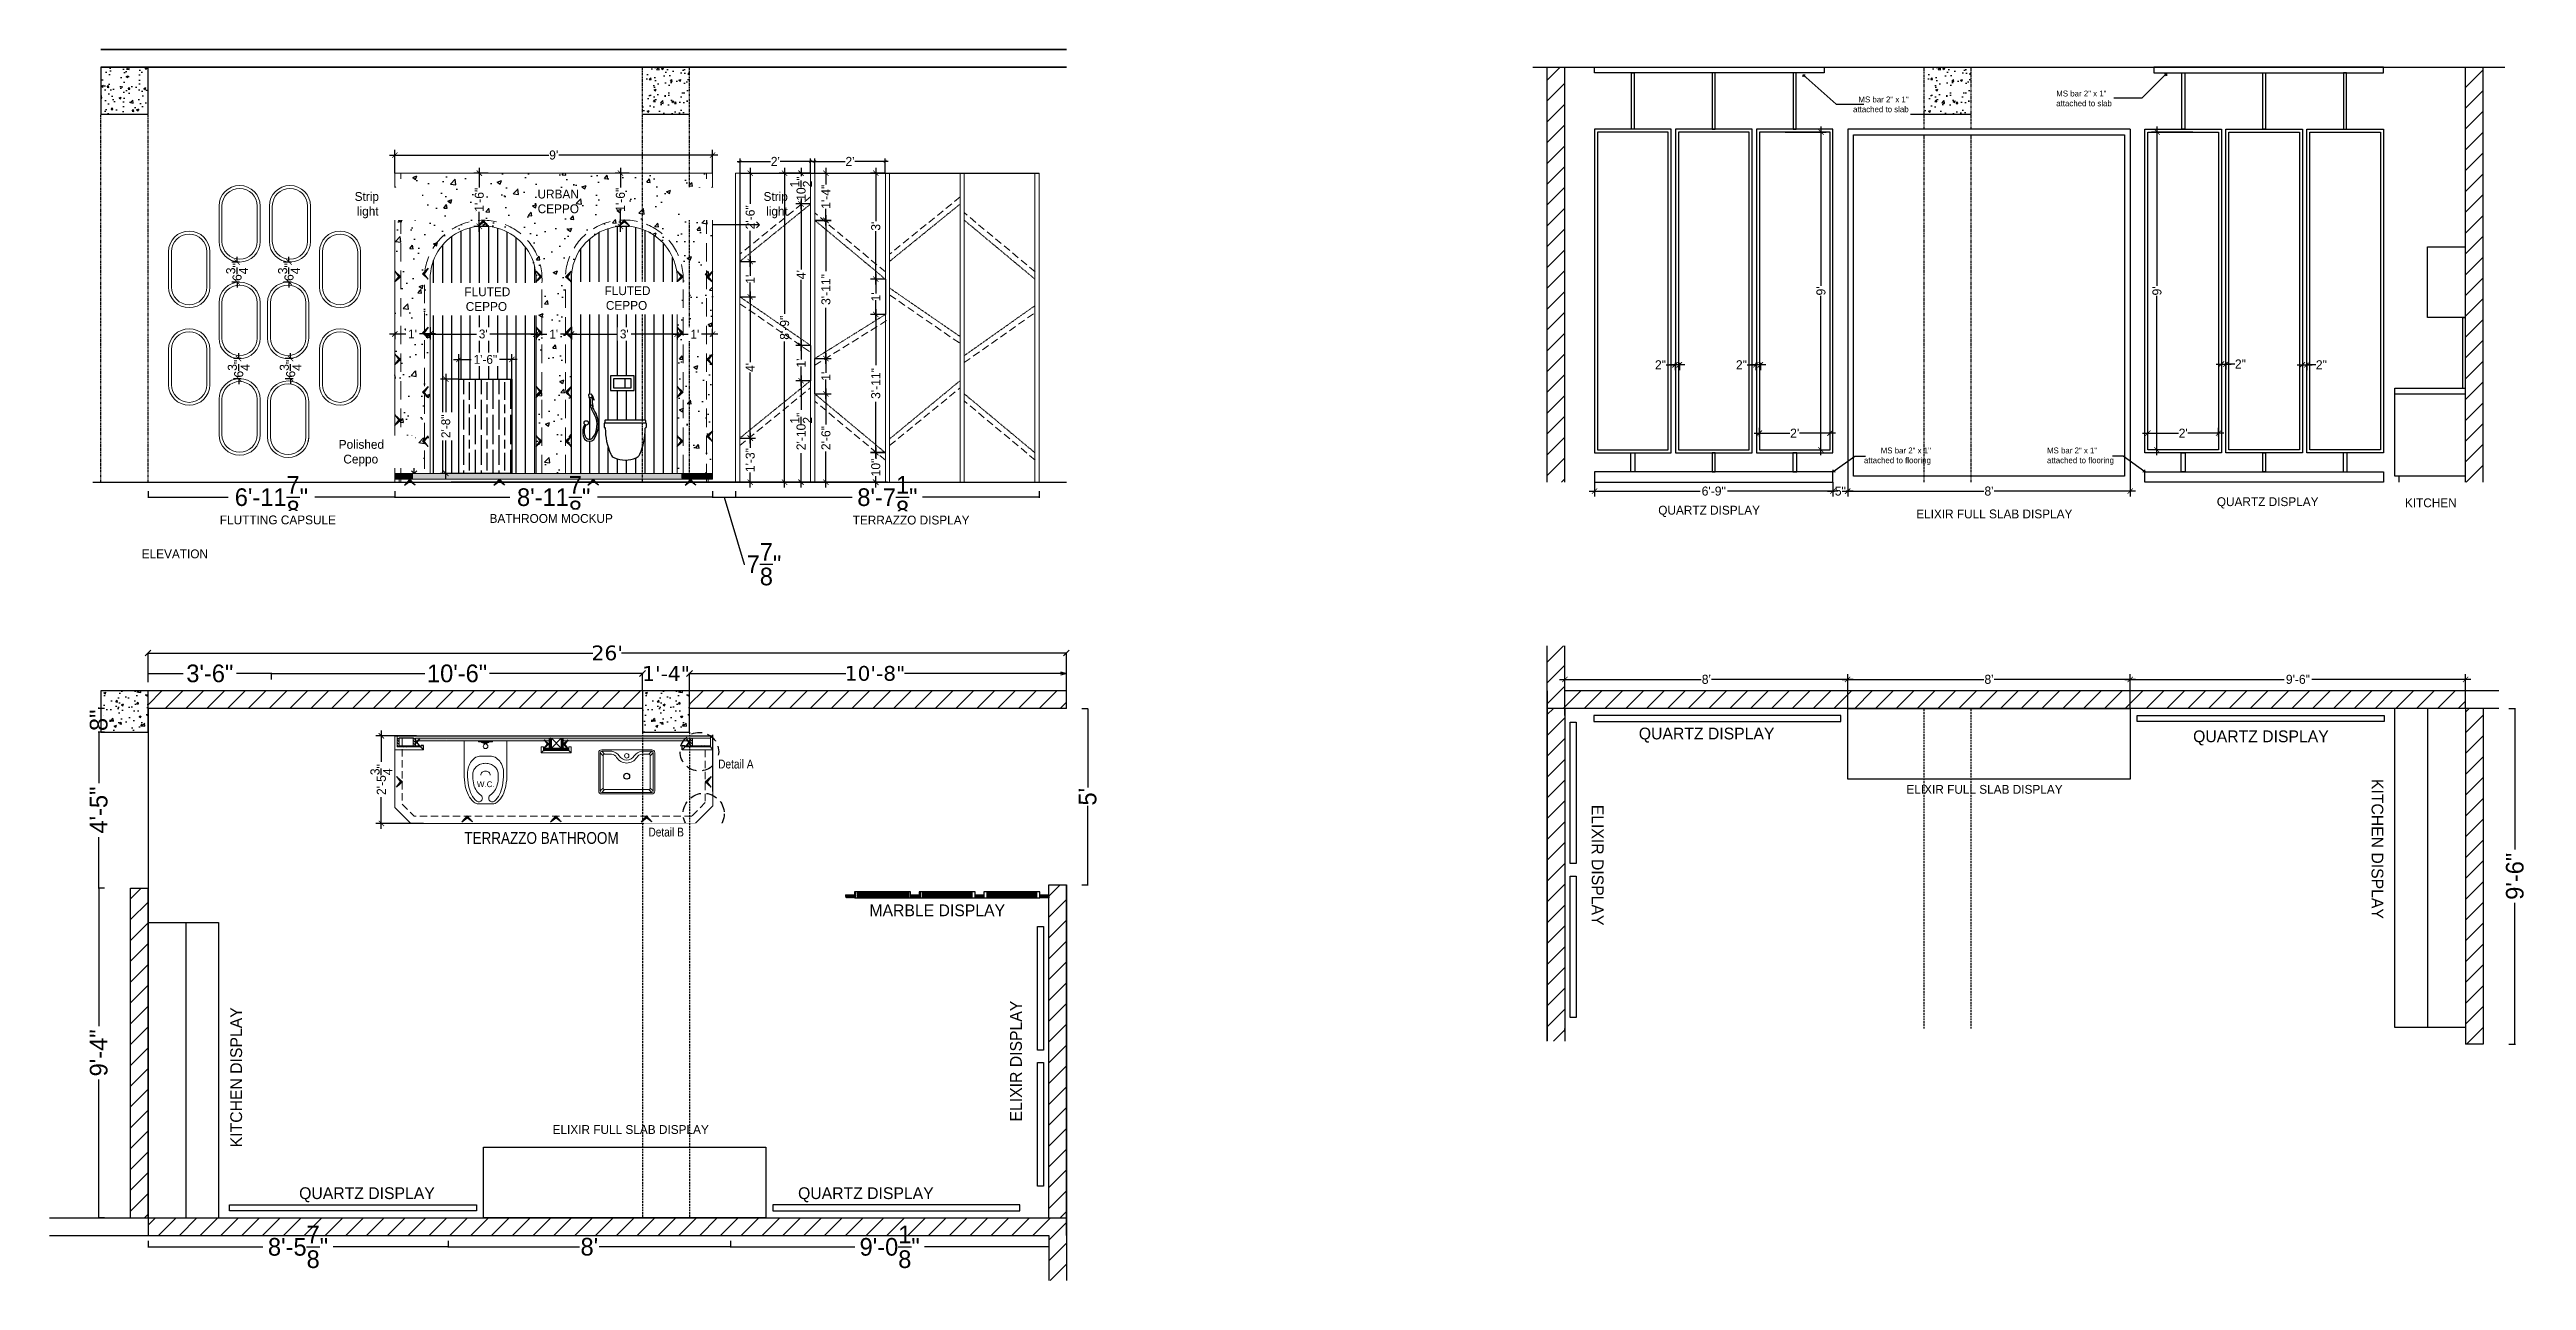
# Model space of a CAD drawing. Header units: inches. Extents: x -137722 to 81594, y -22256 to -1207.
# Drawn here: x -60256 to -59414, y -3862 to -3444 of the extents above; entities that cross this region are included whole.
import ezdxf

# ---------------------------------------------------------------- set-up
doc = ezdxf.new("R2010")
doc.units = ezdxf.units.IN
doc.header["$LTSCALE"] = 0.05
doc.header["$MEASUREMENT"] = 0
doc.header["$PDMODE"] = 3
doc.header["$PDSIZE"] = -4
for name, pattern in [('A2-XREF-115_FURN$0$HIDDEN', [0.375, 0.25, -0.125]), ('ACANSTGB', [0.354331, 0.15748, -0.03937, 0.03937, -0.03937, 0.03937, -0.03937]), ('DASHED2', [0.375, 0.25, -0.125])]:
    doc.linetypes.add(name, pattern=pattern)
doc.layers.get('Defpoints').update_dxf_attribs({"linetype": 'DASHED2'})
for name, color, linetype in [('Civil Dimension - Text', 7, 'Continuous'), ('Column', 6, 'Continuous'), ('DIM', 1, 'Continuous'), ('Flooring Hatch', 251, 'Continuous'), ('FURNIITURE', 6, 'Continuous'), ('Furniture Layout', 6, 'Continuous'), ('HATCH', 251, 'Continuous'), ('Layer2', 7, 'Continuous'), ('T-furniture', 7, 'Continuous'), ('text', 176, 'Continuous'), ('Vector Graphics', 7, 'Continuous')]:
    doc.layers.add(name, color=color, linetype=linetype)
doc.layers.add('FURNITURE', color=36, linetype='Continuous', lineweight=18)
doc.layers.add('WALL', color=7, linetype='Continuous', lineweight=35)
doc.styles.add('4MMOF3-8', font='ARIALN.TTF', dxfattribs={"height": 5.12})
doc.styles.add('9-128OF1-4', font='stylu.ttf')
doc.styles.add('ARIAL', font='verdana.ttf')
doc.styles.add('ARIAL1', font='romans.shx', dxfattribs={"width": 0.85})
doc.styles.add('ArNr-5', font='ARIALN.TTF', dxfattribs={"height": 5})
doc.styles.get("Standard").update_dxf_attribs({"font": 'stylu.ttf', "height": 6})
doc.styles.add('times', font='arial.ttf')
doc.dimstyles.new('ArNr-5', dxfattribs={"dimtxt": 5, "dimasz": 2, "dimexe": 0.18, "dimexo": 0.0625, "dimgap": 0.09, "dimtad": 0, "dimdec": 4, "dimzin": 0, "dimdsep": 46, "dimlunit": 4, "dimtxsty": 'ArNr-5', "dimblk": 'OPEN30', "dimcen": 0.09, "dimclrd": 1, "dimclre": 1, "dimclrt": 3, "dimadec": 0, "dimazin": 0, "dimtfac": 1, "dimtdec": 4, "dimtofl": 0, "dimtmove": 0, "dimatfit": 3, "dimfxl": 0.18, "dimtolj": 1, "dimtzin": 0, "dimarcsym": 0})
doc.dimstyles.new('DIM 1-4', dxfattribs={"dimtxt": 3.0792, "dimasz": 1.82, "dimexe": 1.82, "dimexo": 0, "dimgap": 0.09, "dimtad": 0, "dimzin": 0, "dimdsep": 46, "dimlunit": 4, "dimtxsty": '9-128OF1-4', "dimblk": 'ARCHTICK', "dimcen": 1.8125, "dimdle": 1.82, "dimclrd": 8, "dimclre": 8, "dimadec": 0, "dimazin": 0, "dimtfac": 1, "dimtofl": 0, "dimtmove": 0, "dimatfit": 3, "dimldrblk": 'OPEN90', "dimfxl": 1, "dimtolj": 1, "dimtzin": 0, "dimlwd": -1, "dimarcsym": 0})
doc.dimstyles.get("Standard").update_dxf_attribs({"dimtxt": 0.75, "dimasz": 0.18, "dimexe": 0.18, "dimexo": 0.0625, "dimgap": 0.09, "dimtad": 0, "dimtih": 1, "dimtoh": 1, "dimdec": 3, "dimzin": 0, "dimdsep": 46, "dimlunit": 4, "dimtxsty": 'Standard', "dimcen": 0.09, "dimadec": 0, "dimazin": 0, "dimtfac": 1, "dimtdec": 3, "dimtofl": 0, "dimtmove": 0, "dimatfit": 3, "dimfxl": 1, "dimtolj": 1, "dimtzin": 0, "dimarcsym": 0})
pattern_1 = [(320, (-51727.302, -70425.4453), (-0.123527825, -1.411929493), [0.147637795, -1.624015748]), (265, (-51727.302, -70425.4453), (1.480693177, 0.273132546), [0.118110236, -1.299212598]), (10.4514445, (-51727.3123, -70425.563), (1.357165337, -1.138796942), [0.12547282, -1.380201008]), (316.1842, (-51726.9083, -70425.4453), (-0.325825356, -2.10086876), [0.22145669, -2.43602362]), (6.6356355, (-51726.9354, -70425.6204), (1.9175563, -1.83988572), [0.188209335, -2.07030268]), (261.184164, (-51726.9083, -70425.4453), (1.9175563, -1.83988572), [0.177165354, -1.9488189]), (291, (-51727.0067, -70425.6422), (-0.792556871, -1.175013882), [0.147637795, -1.624015748]), (236, (-51727.0067, -70425.6422), (1.42746072, -0.47896719), [0.118110236, -1.299212598]), (341.4514447, (-51727.0727, -70425.7401), (0.634903844, -1.653981057), [0.125472815, -1.380201008]), (307.5, (-51727.30197, -70425.4453), (0.655302862, -0.023936723), [0, -1.283464567, 0, -1.318897638, 0, -1.304133858]), (277.5, (-51727.302, -70425.4453), (0.776401008, -0.51785342), [0, -0.751968504, 0, -1.253937008, 0, -0.497047244]), (237.5, (-51727.302, -70425.00633), (-0.044399354, -1.0508315673), [0, -0.492125984, 0, -1.535433071, 0, -2.037401575]), (227.5, (-51727.302, -70424.8095), (0.197057052, -1.14800427), [0, -0.63976378, 0, -1.01968504, 0, -1.446850394])]
pattern_2 = [(315, (-51720.1657, -70425.4453), (0.441941738, 0.441941738), [])]
pattern_3 = [(315, (-51736.7794, -70425.4453), (0.441941738, 0.441941738), [])]
pattern_4 = [(90, (2621.565, -1509.8005), (-3.125, 0), [])]
pattern_5 = [(45, (-148662.145, 8882.5446), (-3.5355339, 3.5355339), [])]
pattern_6 = [(45, (-19384.0856, 8007.1537), (-3.5355339, 3.5355339), [])]
pattern_7 = [(225, (-100273.134, -15515.9044), (3.5355339, -3.5355339), [])]

msp = doc.modelspace()

# ---------------------------------------------------------------- texts
at = {"char_height": 4}
for s, insert, attachment_point in [('QUARTZ DISPLAY', (-59715.8076, -3674.3757), 1), ('QUARTZ DISPLAY', (-59481.4276, -3675.3267), 3), ('MARBLE DISPLAY', (-59977.2053, -3734.4465), 1), ('QUARTZ DISPLAY', (-60124.8701, -3830.5407), 3), ('QUARTZ DISPLAY', (-60001.4499, -3830.5407), 1)]:
    msp.add_mtext_dynamic_manual_height_columns(s, width=570.292204, gutter_width=12.5, heights=[95.5975], dxfattribs=dict(at, insert=insert, attachment_point=attachment_point))
for s, insert, attachment_point, rotation in [('KITCHEN DISPLAY', (-59462.8765, -3739.3636), 3, 270), ('ELIXIR DISPLAY', (-59727.7968, -3700.5712), 1, 270), ('KITCHEN DISPLAY', (-60194.3431, -3769.3871), 3, 90), ('ELIXIR DISPLAY', (-59929.4228, -3808.1795), 1, 90)]:
    msp.add_mtext_dynamic_manual_height_columns(s, width=570.292204, gutter_width=12.5, heights=[95.5975], dxfattribs=dict(at, insert=insert, attachment_point=attachment_point, rotation=rotation))
at = {"layer": 'FURNITURE', "ltscale": 50, "char_height": 2, "style": '9-128OF1-4'}
for s, insert, attachment_point in [('MS bar 2" x 1"\\Pattached to slab', (-59574.0029, -3457.9295), 1), ('MS bar 2" x 1"\\Pattached to slab', (-59624.1401, -3459.9526), 3), ('MS bar 2" x 1"\\Pattached to flooring', (-59616.573, -3579.2055), 3), ('MS bar 2" x 1"\\Pattached to flooring', (-59577.1387, -3579.2055), 1)]:
    msp.add_mtext_dynamic_manual_height_columns(s, width=49.549101, gutter_width=15.396, heights=[0], dxfattribs=dict(at, insert=insert, attachment_point=attachment_point))
at = {"layer": 'T-furniture', "color": 1, "insert": (-60107.9185, -3692.6391), "char_height": 1.943628, "width": 18.414923, "attachment_point": 2, "style": 'times'}
msp.add_mtext('{\\C7; W.C.}', dxfattribs=at)
at = {"layer": 'text', "ltscale": 50, "char_height": 3, "attachment_point": 4, "style": '4MMOF3-8', "bg_fill": 2}
for s, width, insert in [('\\pi7.90064;{\\fStylus BT|b0|i0|c0|p34;QUARTZ DISPLAY}', 50.329826, (-59717.1082, -3600.9071)), ('\\pi12.46339;{\\fStylus BT|b0|i0|c0|p34;ELIXIR FULL SLAB DISPLAY}', 77.257675, (-59634.0418, -3601.7923)), ('\\pi6.02194;{\\fStylus BT|b0|i0|c0|p34;ELEVATION}', 33.316215, (-60230.448, -3615.3644)), ('\\pi32.60351,t86.60351;{\\fStylus BT|b0|i0|c0|p34;ELIXIR FULL SLAB DISPLAY}', 117.537917, (-59657.5048, -3695.3618)), ('\\pi32.60351,t86.60351;{\\fStylus BT|b0|i0|c0|p34;ELIXIR FULL SLAB DISPLAY}', 117.537917, (-60117.4455, -3810.939))]:
    msp.add_mtext_dynamic_manual_height_columns(s, width=width, gutter_width=15.396, heights=[0], dxfattribs=dict(at, insert=insert))

# ---------------------------------------------------------------- blocks, each defined once
blk = doc.blocks.new('adwawd')
at = {"layer": 'Flooring Hatch', "ltscale": 50, "true_color": 0xcd6928, "transparency": 33554687}
h = blk.add_hatch(color=32, dxfattribs=at)
h.dxf.hatch_style = 1
h.paths.add_polyline_path([(-77941.3, -7094), (-77946, -7099.1), (-77941.3, -7095.7), (-77936.7, -7099.1)])
at = {"layer": 'Civil Dimension - Text', "color": 2, "ltscale": 50}
for p, q in [((-77941.3, -7094), (-77946, -7099.1)), ((-77946, -7099.1), (-77941.3, -7095.7)), ((-77941.3, -7094), (-77936.7, -7099.1)), ((-77936.7, -7099.1), (-77941.3, -7095.7))]:
    blk.add_line(p, q, dxfattribs=at)
blk = doc.blocks.new('_ArchTick')
at = {"color": 0, "const_width": 0.15}
blk.add_lwpolyline([(-0.5, -0.5), (0.5, 0.5)], dxfattribs=at)
blk = doc.blocks.new('*D649')
at = {"layer": 'Civil Dimension - Text', "color": 8, "ltscale": 50, "transparency": 16777216}
for p, q in [((-60118.5, -3549.29), (-60111.73, -3549.29)), ((-60096.86, -3549.29), (-60103.63, -3549.29))]:
    blk.add_line(p, q, dxfattribs=at)
at = {"layer": 'Civil Dimension - Text', "color": 8, "lineweight": -2, "ltscale": 50, "transparency": 16777216}
for p, q in [((-60116.68, -3555.99), (-60116.68, -3547.47)), ((-60098.68, -3555.99), (-60098.68, -3547.47))]:
    blk.add_line(p, q, dxfattribs=at)
at = {"layer": 'Defpoints', "color": 0, "ltscale": 50, "transparency": 16777216}
for p in [(-60116.68, -3549.29), (-60116.68, -3555.99), (-60098.68, -3555.99)]:
    blk.add_point(p, dxfattribs=at)
at = {"layer": 'Civil Dimension - Text', "color": 8, "ltscale": 50, "transparency": 16777216, "xscale": 1.82, "yscale": 1.82, "zscale": 1.82, "rotation": 180}
blk.add_blockref('_ArchTick', (-60116.68, -3549.29), dxfattribs=at)
at = {"layer": 'Civil Dimension - Text', "color": 8, "ltscale": 50, "transparency": 16777216, "xscale": 1.82, "yscale": 1.82, "zscale": 1.82}
blk.add_blockref('_ArchTick', (-60098.68, -3549.29), dxfattribs=at)
at = {"layer": 'Civil Dimension - Text', "color": 0, "ltscale": 50, "transparency": 16777216, "insert": (-60107.68, -3549.29), "char_height": 3, "attachment_point": 5, "style": '9-128OF1-4', "bg_fill": 3, "box_fill_scale": 1.25, "bg_fill_color": 256, "bg_fill_true_color": 13158600, "bg_fill_transparency": 0}
blk.add_mtext('\\A1;1\'-6"', dxfattribs=at)
blk = doc.blocks.new('_Open90')
at = {"color": 0, "linetype": 'ByBlock', "lineweight": -2}
for p, q in [((0, 0), (-1, 0)), ((-0.5, 0.5), (0, 0)), ((0, 0), (-0.5, -0.5))]:
    blk.add_line(p, q, dxfattribs=at)
blk = doc.blocks.new('*D650')
at = {"layer": 'Civil Dimension - Text', "color": 8, "lineweight": -2, "ltscale": 50, "transparency": 16777216}
for p, q in [((-60116.68, -3555.99), (-60122.94, -3555.99)), ((-60116.68, -3587.99), (-60122.94, -3587.99))]:
    blk.add_line(p, q, dxfattribs=at)
at = {"layer": 'Civil Dimension - Text', "color": 8, "ltscale": 50, "transparency": 16777216}
for p, q in [((-60121.12, -3554.17), (-60121.12, -3567.5)), ((-60121.12, -3589.81), (-60121.12, -3576.48))]:
    blk.add_line(p, q, dxfattribs=at)
at = {"layer": 'Defpoints', "color": 0, "ltscale": 50, "transparency": 16777216}
for p in [(-60116.68, -3555.99), (-60121.12, -3587.99), (-60116.68, -3587.99)]:
    blk.add_point(p, dxfattribs=at)
at = {"layer": 'Civil Dimension - Text', "color": 8, "ltscale": 50, "transparency": 16777216, "xscale": 1.82, "yscale": 1.82, "zscale": 1.82}
for p, rotation in [((-60121.12, -3555.99), 90), ((-60121.12, -3587.99), 270)]:
    blk.add_blockref('_ArchTick', p, dxfattribs=dict(at, rotation=rotation))
at = {"layer": 'Civil Dimension - Text', "color": 0, "ltscale": 50, "transparency": 16777216, "insert": (-60121.12, -3571.99), "char_height": 3, "attachment_point": 5, "rotation": 90, "style": '9-128OF1-4', "bg_fill": 3, "box_fill_scale": 1.25, "bg_fill_color": 256, "bg_fill_true_color": 13158600, "bg_fill_transparency": 0}
blk.add_mtext('\\A1;2\'-8"', dxfattribs=at)
blk = doc.blocks.new('*D651')
at = {"layer": 'Civil Dimension - Text', "color": 8, "lineweight": -2, "ltscale": 50, "transparency": 16777216}
for p, q in [((-60131.13, -3677.15), (-60144.85, -3677.15)), ((-60128.66, -3706.9), (-60144.85, -3706.9))]:
    blk.add_line(p, q, dxfattribs=at)
at = {"layer": 'Civil Dimension - Text', "color": 8, "ltscale": 50, "transparency": 16777216}
for p, q in [((-60143.03, -3675.33), (-60143.03, -3686.02)), ((-60143.03, -3708.72), (-60143.03, -3698.03))]:
    blk.add_line(p, q, dxfattribs=at)
at = {"layer": 'Defpoints', "color": 0, "ltscale": 50, "transparency": 16777216}
for p in [(-60131.13, -3677.15), (-60143.03, -3706.9), (-60128.66, -3706.9)]:
    blk.add_point(p, dxfattribs=at)
at = {"layer": 'Civil Dimension - Text', "color": 8, "ltscale": 50, "transparency": 16777216, "xscale": 1.82, "yscale": 1.82, "zscale": 1.82}
for p, rotation in [((-60143.03, -3677.15), 90), ((-60143.03, -3706.9), 270)]:
    blk.add_blockref('_ArchTick', p, dxfattribs=dict(at, rotation=rotation))
at = {"layer": 'Civil Dimension - Text', "ltscale": 50, "transparency": 16777216, "insert": (-60143.03, -3692.02), "char_height": 3.0792, "attachment_point": 5, "rotation": 90, "style": '9-128OF1-4'}
blk.add_mtext('\\A1;2\'-5{\\H1x;\\S3/4;}"', dxfattribs=at)
blk = doc.blocks.new('*D652')
at = {"layer": 'Civil Dimension - Text', "color": 8, "ltscale": 50, "transparency": 16777216}
for p, q in [((-60128.22, -3540.65), (-60110.08, -3540.65)), ((-60088.62, -3540.65), (-60106.76, -3540.65))]:
    blk.add_line(p, q, dxfattribs=at)
at = {"layer": 'Civil Dimension - Text', "color": 8, "lineweight": -2, "ltscale": 50, "transparency": 16777216}
for p, q in [((-60126.4, -3538.35), (-60126.4, -3542.47)), ((-60090.44, -3538.35), (-60090.44, -3542.47))]:
    blk.add_line(p, q, dxfattribs=at)
at = {"layer": 'Defpoints', "color": 0, "ltscale": 50, "transparency": 16777216}
for p in [(-60126.4, -3538.35), (-60126.4, -3540.65), (-60090.44, -3538.35)]:
    blk.add_point(p, dxfattribs=at)
at = {"layer": 'Civil Dimension - Text', "color": 8, "ltscale": 50, "transparency": 16777216, "xscale": 1.82, "yscale": 1.82, "zscale": 1.82, "rotation": 180}
blk.add_blockref('_ArchTick', (-60126.4, -3540.65), dxfattribs=at)
at = {"layer": 'Civil Dimension - Text', "color": 8, "ltscale": 50, "transparency": 16777216, "xscale": 1.82, "yscale": 1.82, "zscale": 1.82}
blk.add_blockref('_ArchTick', (-60090.44, -3540.65), dxfattribs=at)
at = {"layer": 'Civil Dimension - Text', "color": 0, "ltscale": 50, "transparency": 16777216, "insert": (-60108.42, -3540.65), "char_height": 3, "attachment_point": 5, "style": '9-128OF1-4', "bg_fill": 3, "box_fill_scale": 1.25, "bg_fill_color": 256, "bg_fill_true_color": 13158600, "bg_fill_transparency": 0}
blk.add_mtext("\\A1;3'", dxfattribs=at)
blk = doc.blocks.new('*D653')
at = {"layer": 'Civil Dimension - Text', "color": 8, "ltscale": 50, "transparency": 16777216}
for p, q in [((-60080.29, -3540.65), (-60062.15, -3540.65)), ((-60040.69, -3540.65), (-60058.83, -3540.65))]:
    blk.add_line(p, q, dxfattribs=at)
at = {"layer": 'Civil Dimension - Text', "color": 8, "lineweight": -2, "ltscale": 50, "transparency": 16777216}
for p, q in [((-60078.47, -3538.35), (-60078.47, -3542.47)), ((-60042.51, -3538.35), (-60042.51, -3542.47))]:
    blk.add_line(p, q, dxfattribs=at)
at = {"layer": 'Defpoints', "color": 0, "ltscale": 50, "transparency": 16777216}
for p in [(-60078.47, -3538.35), (-60078.47, -3540.65), (-60042.51, -3538.35)]:
    blk.add_point(p, dxfattribs=at)
at = {"layer": 'Civil Dimension - Text', "color": 8, "ltscale": 50, "transparency": 16777216, "xscale": 1.82, "yscale": 1.82, "zscale": 1.82, "rotation": 180}
blk.add_blockref('_ArchTick', (-60078.47, -3540.65), dxfattribs=at)
at = {"layer": 'Civil Dimension - Text', "color": 8, "ltscale": 50, "transparency": 16777216, "xscale": 1.82, "yscale": 1.82, "zscale": 1.82}
blk.add_blockref('_ArchTick', (-60042.51, -3540.65), dxfattribs=at)
at = {"layer": 'Civil Dimension - Text', "color": 0, "ltscale": 50, "transparency": 16777216, "insert": (-60060.49, -3540.65), "char_height": 3, "attachment_point": 5, "style": '9-128OF1-4', "bg_fill": 3, "box_fill_scale": 1.25, "bg_fill_color": 256, "bg_fill_true_color": 13158600, "bg_fill_transparency": 0}
blk.add_mtext("\\A1;3'", dxfattribs=at)
blk = doc.blocks.new('*D667')
at = {"layer": 'Civil Dimension - Text', "color": 8, "ltscale": 50, "transparency": 16777216}
for p, q in [((-60092.29, -3540.68), (-60085.6, -3540.68)), ((-60076.65, -3540.68), (-60083.34, -3540.68))]:
    blk.add_line(p, q, dxfattribs=at)
at = {"layer": 'Civil Dimension - Text', "color": 8, "lineweight": -2, "ltscale": 50, "transparency": 16777216}
for p, q in [((-60090.47, -3538.18), (-60090.47, -3542.5)), ((-60078.47, -3538.18), (-60078.47, -3542.5))]:
    blk.add_line(p, q, dxfattribs=at)
at = {"layer": 'Civil Dimension - Text', "color": 8, "ltscale": 50, "transparency": 16777216, "xscale": 1.82, "yscale": 1.82, "zscale": 1.82, "rotation": 180}
blk.add_blockref('_ArchTick', (-60090.47, -3540.68), dxfattribs=at)
at = {"layer": 'Civil Dimension - Text', "color": 8, "ltscale": 50, "transparency": 16777216, "xscale": 1.82, "yscale": 1.82, "zscale": 1.82}
blk.add_blockref('_ArchTick', (-60078.47, -3540.68), dxfattribs=at)
at = {"layer": 'Civil Dimension - Text', "color": 0, "ltscale": 50, "transparency": 16777216, "insert": (-60084.47, -3540.68), "char_height": 3, "attachment_point": 5, "style": '9-128OF1-4', "bg_fill": 3, "box_fill_scale": 1.25, "bg_fill_color": 256, "bg_fill_true_color": 13158600, "bg_fill_transparency": 0}
blk.add_mtext("\\A1;1'", dxfattribs=at)
at = {"layer": 'Defpoints', "color": 0, "ltscale": 50, "transparency": 16777216}
for p in [(-60090.47, -3538.18), (-60078.47, -3538.18), (-60078.47, -3540.68)]:
    blk.add_point(p, dxfattribs=at)
blk = doc.blocks.new('*D668')
at = {"layer": 'Civil Dimension - Text', "color": 8, "ltscale": 50, "transparency": 16777216}
for p, q in [((-60044.33, -3540.71), (-60037.64, -3540.71)), ((-60028.69, -3540.71), (-60035.38, -3540.71))]:
    blk.add_line(p, q, dxfattribs=at)
at = {"layer": 'Civil Dimension - Text', "color": 8, "lineweight": -2, "ltscale": 50, "transparency": 16777216}
for p, q in [((-60042.51, -3540.71), (-60042.51, -3542.53)), ((-60030.51, -3540.71), (-60030.51, -3538.89))]:
    blk.add_line(p, q, dxfattribs=at)
at = {"layer": 'Civil Dimension - Text', "color": 8, "ltscale": 50, "transparency": 16777216, "xscale": 1.82, "yscale": 1.82, "zscale": 1.82, "rotation": 180}
blk.add_blockref('_ArchTick', (-60042.51, -3540.71), dxfattribs=at)
at = {"layer": 'Civil Dimension - Text', "color": 8, "ltscale": 50, "transparency": 16777216, "xscale": 1.82, "yscale": 1.82, "zscale": 1.82}
blk.add_blockref('_ArchTick', (-60030.51, -3540.71), dxfattribs=at)
at = {"layer": 'Civil Dimension - Text', "color": 0, "ltscale": 50, "transparency": 16777216, "insert": (-60036.51, -3540.71), "char_height": 3, "attachment_point": 5, "style": '9-128OF1-4', "bg_fill": 3, "box_fill_scale": 1.25, "bg_fill_color": 256, "bg_fill_true_color": 13158600, "bg_fill_transparency": 0}
blk.add_mtext("\\A1;1'", dxfattribs=at)
at = {"layer": 'Defpoints', "color": 0, "ltscale": 50, "transparency": 16777216}
for p in [(-60042.51, -3540.71), (-60030.51, -3540.71), (-60030.51, -3540.71)]:
    blk.add_point(p, dxfattribs=at)
blk = doc.blocks.new('*D669')
at = {"layer": 'Civil Dimension - Text', "color": 8, "ltscale": 50, "transparency": 16777216}
for p, q in [((-60140.25, -3540.61), (-60133.55, -3540.61)), ((-60124.58, -3540.61), (-60131.29, -3540.61))]:
    blk.add_line(p, q, dxfattribs=at)
at = {"layer": 'Civil Dimension - Text', "color": 8, "lineweight": -2, "ltscale": 50, "transparency": 16777216}
for p, q in [((-60138.43, -3539.99), (-60138.43, -3542.43)), ((-60126.4, -3539.99), (-60126.4, -3542.43))]:
    blk.add_line(p, q, dxfattribs=at)
at = {"layer": 'Civil Dimension - Text', "color": 8, "ltscale": 50, "transparency": 16777216, "xscale": 1.82, "yscale": 1.82, "zscale": 1.82, "rotation": 180}
blk.add_blockref('_ArchTick', (-60138.43, -3540.61), dxfattribs=at)
at = {"layer": 'Civil Dimension - Text', "color": 8, "ltscale": 50, "transparency": 16777216, "xscale": 1.82, "yscale": 1.82, "zscale": 1.82}
blk.add_blockref('_ArchTick', (-60126.4, -3540.61), dxfattribs=at)
at = {"layer": 'Civil Dimension - Text', "color": 0, "ltscale": 50, "transparency": 16777216, "insert": (-60132.42, -3540.61), "char_height": 3, "attachment_point": 5, "style": '9-128OF1-4', "bg_fill": 3, "box_fill_scale": 1.25, "bg_fill_color": 256, "bg_fill_true_color": 13158600, "bg_fill_transparency": 0}
blk.add_mtext("\\A1;1'", dxfattribs=at)
at = {"layer": 'Defpoints', "color": 0, "ltscale": 50, "transparency": 16777216}
for p in [(-60138.43, -3539.99), (-60138.43, -3540.61), (-60126.4, -3539.99)]:
    blk.add_point(p, dxfattribs=at)
blk = doc.blocks.new('*D670')
at = {"layer": 'Civil Dimension - Text', "color": 8, "lineweight": -2, "ltscale": 50, "transparency": 16777216}
for p, q in [((-60106.73, -3485.99), (-60111.57, -3485.99)), ((-60106.73, -3504.07), (-60111.57, -3504.07))]:
    blk.add_line(p, q, dxfattribs=at)
at = {"layer": 'Civil Dimension - Text', "color": 8, "ltscale": 50, "transparency": 16777216}
for p, q in [((-60109.75, -3484.17), (-60109.75, -3490.88)), ((-60109.75, -3505.89), (-60109.75, -3499.18))]:
    blk.add_line(p, q, dxfattribs=at)
at = {"layer": 'Defpoints', "color": 0, "ltscale": 50, "transparency": 16777216}
for p in [(-60109.75, -3485.99), (-60106.73, -3485.99), (-60106.73, -3504.07)]:
    blk.add_point(p, dxfattribs=at)
at = {"layer": 'Civil Dimension - Text', "color": 8, "ltscale": 50, "transparency": 16777216, "xscale": 1.82, "yscale": 1.82, "zscale": 1.82}
for p, rotation in [((-60109.75, -3485.99), 90), ((-60109.75, -3504.07), 270)]:
    blk.add_blockref('_ArchTick', p, dxfattribs=dict(at, rotation=rotation))
at = {"layer": 'Civil Dimension - Text', "ltscale": 50, "transparency": 16777216, "insert": (-60109.75, -3495.03), "char_height": 3.079, "attachment_point": 5, "rotation": 90, "style": '9-128OF1-4'}
blk.add_mtext('\\A1;1\'-6"', dxfattribs=at)
blk = doc.blocks.new('*D671')
at = {"layer": 'Civil Dimension - Text', "color": 8, "lineweight": -2, "ltscale": 50, "transparency": 16777216}
for p, q in [((-60058.78, -3485.98), (-60063.62, -3485.98)), ((-60058.78, -3504.06), (-60063.62, -3504.06))]:
    blk.add_line(p, q, dxfattribs=at)
at = {"layer": 'Civil Dimension - Text', "color": 8, "ltscale": 50, "transparency": 16777216}
for p, q in [((-60061.8, -3484.16), (-60061.8, -3490.86)), ((-60061.8, -3505.88), (-60061.8, -3499.17))]:
    blk.add_line(p, q, dxfattribs=at)
at = {"layer": 'Defpoints', "color": 0, "ltscale": 50, "transparency": 16777216}
for p in [(-60061.8, -3485.98), (-60058.78, -3485.98), (-60058.78, -3504.06)]:
    blk.add_point(p, dxfattribs=at)
at = {"layer": 'Civil Dimension - Text', "color": 8, "ltscale": 50, "transparency": 16777216, "xscale": 1.82, "yscale": 1.82, "zscale": 1.82}
for p, rotation in [((-60061.8, -3485.98), 90), ((-60061.8, -3504.06), 270)]:
    blk.add_blockref('_ArchTick', p, dxfattribs=dict(at, rotation=rotation))
at = {"layer": 'Civil Dimension - Text', "ltscale": 50, "transparency": 16777216, "insert": (-60061.8, -3495.02), "char_height": 3.079, "attachment_point": 5, "rotation": 90, "style": '9-128OF1-4'}
blk.add_mtext('\\A1;1\'-6"', dxfattribs=at)
blk = doc.blocks.new('*D672')
at = {"layer": 'Civil Dimension - Text', "color": 8, "ltscale": 50, "transparency": 16777216}
for p, q in [((-60140.25, -3479.84), (-60086.16, -3479.84)), ((-60028.69, -3479.84), (-60082.78, -3479.84))]:
    blk.add_line(p, q, dxfattribs=at)
at = {"layer": 'Civil Dimension - Text', "color": 8, "lineweight": -2, "ltscale": 50, "transparency": 16777216}
for p, q in [((-60138.43, -3485.99), (-60138.43, -3478.02)), ((-60030.51, -3485.99), (-60030.51, -3478.02))]:
    blk.add_line(p, q, dxfattribs=at)
at = {"layer": 'Defpoints', "color": 0, "ltscale": 50, "transparency": 16777216}
for p in [(-60030.51, -3479.84), (-60138.43, -3485.99), (-60030.51, -3485.99)]:
    blk.add_point(p, dxfattribs=at)
at = {"layer": 'Civil Dimension - Text', "color": 8, "ltscale": 50, "transparency": 16777216, "xscale": 1.82, "yscale": 1.82, "zscale": 1.82, "rotation": 180}
blk.add_blockref('_ArchTick', (-60138.43, -3479.84), dxfattribs=at)
at = {"layer": 'Civil Dimension - Text', "color": 8, "ltscale": 50, "transparency": 16777216, "xscale": 1.82, "yscale": 1.82, "zscale": 1.82}
blk.add_blockref('_ArchTick', (-60030.51, -3479.84), dxfattribs=at)
at = {"layer": 'Civil Dimension - Text', "ltscale": 50, "transparency": 16777216, "insert": (-60084.47, -3479.84), "char_height": 3.079, "attachment_point": 5, "style": '9-128OF1-4'}
blk.add_mtext("\\A1;9'", dxfattribs=at)
blk = doc.blocks.new('*D673')
at = {"layer": 'Civil Dimension - Text', "color": 0, "lineweight": -2, "transparency": 16777216}
for p, q in [((-60222.3, -3657.98), (-60222.3, -3655.8)), ((-60222.12, -3655.98), (-60210.37, -3655.98)), ((-60180.48, -3655.98), (-60192.23, -3655.98)), ((-60180.3, -3657.98), (-60180.3, -3655.8))]:
    blk.add_line(p, q, dxfattribs=at)
at = {"layer": 'Civil Dimension - Text', "color": 0, "transparency": 16777216}
for points in [[(-60222.12, -3655.95), (-60222.12, -3656.01), (-60222.3, -3655.98)], [(-60180.48, -3655.95), (-60180.48, -3656.01), (-60180.3, -3655.98)]]:
    blk.add_solid(points, dxfattribs=at)
at = {"layer": 'Defpoints', "color": 0, "transparency": 16777216}
for p in [(-60180.3, -3655.98), (-60222.3, -3661.88), (-60180.3, -3667.88)]:
    blk.add_point(p, dxfattribs=at)
at = {"layer": 'Civil Dimension - Text', "transparency": 16777216, "insert": (-60201.3, -3655.98), "char_height": 6, "attachment_point": 5}
blk.add_mtext('\\A1;3\'-6"', dxfattribs=at)
blk = doc.blocks.new('_OBLIQUE')
at = {"color": 0, "linetype": 'ByBlock'}
blk.add_line((-0.5, -0.5), (0.5, 0.5), dxfattribs=at)
blk = doc.blocks.new('*D674')
at = {"layer": 'Defpoints', "color": 0, "transparency": 16777216}
for p in [(-60038.3, -3655.98), (-60054.3, -3661.88), (-60038.3, -3661.88)]:
    blk.add_point(p, dxfattribs=at)
at = {"layer": 'DIM', "color": 1, "lineweight": -2, "transparency": 16777216}
for p, q in [((-60054.3, -3661.88), (-60054.3, -3655.98)), ((-60054.3, -3655.98), (-60054.08, -3655.98)), ((-60038.3, -3655.98), (-60038.52, -3655.98)), ((-60038.3, -3661.88), (-60038.3, -3655.98))]:
    blk.add_line(p, q, dxfattribs=at)
at = {"layer": 'DIM', "color": 1, "lineweight": -2, "transparency": 16777216, "xscale": 2, "yscale": 2, "zscale": 2, "rotation": 180}
blk.add_blockref('_OBLIQUE', (-60054.3, -3655.98), dxfattribs=at)
at = {"layer": 'DIM', "color": 1, "lineweight": -2, "transparency": 16777216, "xscale": 2, "yscale": 2, "zscale": 2}
blk.add_blockref('_OBLIQUE', (-60038.3, -3655.98), dxfattribs=at)
at = {"layer": 'DIM', "color": 3, "transparency": 16777216, "insert": (-60046.3, -3655.98), "char_height": 5, "attachment_point": 5, "style": 'ARIAL'}
blk.add_mtext('\\A1;1\'-4"', dxfattribs=at)
blk = doc.blocks.new('_Open30')
at = {"color": 0, "linetype": 'ByBlock', "lineweight": -2}
for p, q in [((-1, 0.27), (0, 0)), ((0, 0), (-1, -0.27)), ((0, 0), (-1, 0))]:
    blk.add_line(p, q, dxfattribs=at)
blk = doc.blocks.new('*D675')
at = {"layer": 'Defpoints', "color": 0, "transparency": 16777216}
for p in [(-59910.3, -3655.98), (-60038.3, -3661.88), (-59910.3, -3667.88)]:
    blk.add_point(p, dxfattribs=at)
at = {"layer": 'DIM', "color": 1, "lineweight": -2, "transparency": 16777216}
for p, q in [((-60038.3, -3661.88), (-60038.3, -3655.98)), ((-60038.3, -3655.98), (-59985.26, -3655.98)), ((-59912.3, -3655.98), (-59965.34, -3655.98)), ((-59910.3, -3667.88), (-59910.3, -3655.98))]:
    blk.add_line(p, q, dxfattribs=at)
at = {"layer": 'DIM', "color": 1, "lineweight": -2, "transparency": 16777216, "xscale": 2, "yscale": 2, "zscale": 2, "rotation": 180}
blk.add_blockref('_OBLIQUE', (-60038.3, -3655.98), dxfattribs=at)
at = {"layer": 'DIM', "color": 1, "lineweight": -2, "transparency": 16777216, "xscale": 2, "yscale": 2, "zscale": 2}
blk.add_blockref('_Open30', (-59910.3, -3655.98), dxfattribs=at)
at = {"layer": 'DIM', "color": 3, "transparency": 16777216, "insert": (-59975.3, -3655.98), "char_height": 5, "attachment_point": 5, "style": 'ARIAL'}
blk.add_mtext('\\A1;10\'-8"', dxfattribs=at)
blk = doc.blocks.new('*D676')
at = {"layer": 'Defpoints', "color": 0, "transparency": 16777216}
for p in [(-59910.3, -3649.03), (-60222.3, -3658.93), (-59910.3, -3661.88)]:
    blk.add_point(p, dxfattribs=at)
at = {"layer": 'DIM', "color": 1, "lineweight": -2, "transparency": 16777216}
for p, q in [((-60222.3, -3658.93), (-60222.3, -3649.03)), ((-60222.3, -3649.03), (-60071.14, -3649.03)), ((-59910.3, -3649.03), (-60061.46, -3649.03)), ((-59910.3, -3661.88), (-59910.3, -3649.03))]:
    blk.add_line(p, q, dxfattribs=at)
at = {"layer": 'DIM', "color": 1, "lineweight": -2, "transparency": 16777216, "xscale": 2, "yscale": 2, "zscale": 2, "rotation": 180}
blk.add_blockref('_OBLIQUE', (-60222.3, -3649.03), dxfattribs=at)
at = {"layer": 'DIM', "color": 1, "lineweight": -2, "transparency": 16777216, "xscale": 2, "yscale": 2, "zscale": 2}
blk.add_blockref('_OBLIQUE', (-59910.3, -3649.03), dxfattribs=at)
at = {"layer": 'DIM', "color": 3, "transparency": 16777216, "insert": (-60066.3, -3649.03), "char_height": 5, "attachment_point": 5, "style": 'ARIAL'}
blk.add_mtext("\\A1;26'", dxfattribs=at)
blk = doc.blocks.new('*D613')
at = {"layer": 'Civil Dimension - Text', "color": 0, "lineweight": -2, "transparency": 16777216}
for p, q in [((-60237.03, -3728.88), (-60239.21, -3728.88)), ((-60239.03, -3729.06), (-60239.03, -3775.83)), ((-60239.03, -3840.7), (-60239.03, -3793.92)), ((-60237.03, -3840.88), (-60239.21, -3840.88))]:
    blk.add_line(p, q, dxfattribs=at)
at = {"layer": 'Civil Dimension - Text', "color": 0, "transparency": 16777216}
for points in [[(-60239.06, -3729.06), (-60239, -3729.06), (-60239.03, -3728.88)], [(-60239.06, -3840.7), (-60239, -3840.7), (-60239.03, -3840.88)]]:
    blk.add_solid(points, dxfattribs=at)
at = {"layer": 'Defpoints', "color": 0, "transparency": 16777216}
for p in [(-60228.3, -3728.88), (-60239.03, -3840.88), (-60228.6, -3840.88)]:
    blk.add_point(p, dxfattribs=at)
at = {"layer": 'Civil Dimension - Text', "transparency": 16777216, "insert": (-60239.03, -3784.88), "char_height": 6, "attachment_point": 5, "rotation": 90}
blk.add_mtext('\\A1;9\'-4"', dxfattribs=at)
blk = doc.blocks.new('*D614')
at = {"layer": 'Civil Dimension - Text', "color": 0, "lineweight": -2, "transparency": 16777216}
for p, q in [((-60222.3, -3848.77), (-60222.3, -3850.95)), ((-60222.12, -3850.77), (-60183.25, -3850.77)), ((-60120.54, -3850.77), (-60159.41, -3850.77)), ((-60120.36, -3848.77), (-60120.36, -3850.95))]:
    blk.add_line(p, q, dxfattribs=at)
at = {"layer": 'Civil Dimension - Text', "color": 0, "transparency": 16777216}
for points in [[(-60222.12, -3850.74), (-60222.12, -3850.8), (-60222.3, -3850.77)], [(-60120.54, -3850.74), (-60120.54, -3850.8), (-60120.36, -3850.77)]]:
    blk.add_solid(points, dxfattribs=at)
at = {"layer": 'Defpoints', "color": 0, "transparency": 16777216}
for p in [(-60222.3, -3840.88), (-60120.36, -3840.88), (-60222.3, -3850.77)]:
    blk.add_point(p, dxfattribs=at)
at = {"layer": 'Civil Dimension - Text', "transparency": 16777216, "insert": (-60171.33, -3850.77), "char_height": 6, "attachment_point": 5}
blk.add_mtext('\\A1;8\'-5{\\H1x;\\S7/8;}"', dxfattribs=at)
blk = doc.blocks.new('*D615')
at = {"layer": 'Civil Dimension - Text', "color": 0, "lineweight": -2, "transparency": 16777216}
for p, q in [((-60120.36, -3848.77), (-60120.36, -3850.95)), ((-60120.18, -3850.77), (-60075.67, -3850.77)), ((-60024.54, -3850.77), (-60069.05, -3850.77)), ((-60024.36, -3848.77), (-60024.36, -3850.95))]:
    blk.add_line(p, q, dxfattribs=at)
at = {"layer": 'Civil Dimension - Text', "color": 0, "transparency": 16777216}
for points in [[(-60120.18, -3850.74), (-60120.18, -3850.8), (-60120.36, -3850.77)], [(-60024.54, -3850.74), (-60024.54, -3850.8), (-60024.36, -3850.77)]]:
    blk.add_solid(points, dxfattribs=at)
at = {"layer": 'Defpoints', "color": 0, "transparency": 16777216}
for p in [(-60120.36, -3840.88), (-60024.36, -3840.88), (-60024.36, -3850.77)]:
    blk.add_point(p, dxfattribs=at)
at = {"layer": 'Civil Dimension - Text', "transparency": 16777216, "insert": (-60072.36, -3850.77), "char_height": 6, "attachment_point": 5}
blk.add_mtext("\\A1;8'", dxfattribs=at)
blk = doc.blocks.new('*D616')
at = {"layer": 'Civil Dimension - Text', "color": 0, "lineweight": -2, "transparency": 16777216}
for p, q in [((-60024.36, -3848.77), (-60024.36, -3850.95)), ((-60024.18, -3850.77), (-59982.16, -3850.77)), ((-59916.48, -3850.77), (-59958.51, -3850.77)), ((-59916.3, -3848.77), (-59916.3, -3850.95))]:
    blk.add_line(p, q, dxfattribs=at)
at = {"layer": 'Civil Dimension - Text', "color": 0, "transparency": 16777216}
for points in [[(-60024.18, -3850.74), (-60024.18, -3850.8), (-60024.36, -3850.77)], [(-59916.48, -3850.74), (-59916.48, -3850.8), (-59916.3, -3850.77)]]:
    blk.add_solid(points, dxfattribs=at)
at = {"layer": 'Defpoints', "color": 0, "transparency": 16777216}
for p in [(-60024.36, -3840.88), (-59916.3, -3838.52), (-59916.3, -3850.77)]:
    blk.add_point(p, dxfattribs=at)
at = {"layer": 'Civil Dimension - Text', "transparency": 16777216, "insert": (-59970.33, -3850.77), "char_height": 6, "attachment_point": 5}
blk.add_mtext('\\A1;9\'-0{\\H1x;\\S1/8;}"', dxfattribs=at)
blk = doc.blocks.new('*D617')
at = {"layer": 'Civil Dimension - Text', "color": 0, "lineweight": -2, "transparency": 16777216}
for p, q in [((-60180.3, -3657.98), (-60180.3, -3655.8)), ((-60180.12, -3655.98), (-60128.28, -3655.98)), ((-60054.48, -3655.98), (-60106.32, -3655.98)), ((-60054.3, -3657.98), (-60054.3, -3655.8))]:
    blk.add_line(p, q, dxfattribs=at)
at = {"layer": 'Civil Dimension - Text', "color": 0, "transparency": 16777216}
for points in [[(-60180.12, -3655.95), (-60180.12, -3656.01), (-60180.3, -3655.98)], [(-60054.48, -3655.95), (-60054.48, -3656.01), (-60054.3, -3655.98)]]:
    blk.add_solid(points, dxfattribs=at)
at = {"layer": 'Defpoints', "color": 0, "transparency": 16777216}
for p in [(-60054.3, -3655.98), (-60180.3, -3667.88), (-60054.3, -3667.88)]:
    blk.add_point(p, dxfattribs=at)
at = {"layer": 'Civil Dimension - Text', "transparency": 16777216, "insert": (-60117.3, -3655.98), "char_height": 6, "attachment_point": 5}
blk.add_mtext('\\A1;10\'-6"', dxfattribs=at)
blk = doc.blocks.new('*D677')
at = {"layer": 'Civil Dimension - Text', "color": 8, "lineweight": -2, "ltscale": 50, "transparency": 16777216}
for p, q in [((-59998.94, -3486), (-60007.84, -3486)), ((-59997.76, -3590.99), (-60007.84, -3590.99))]:
    blk.add_line(p, q, dxfattribs=at)
at = {"layer": 'Civil Dimension - Text', "color": 8, "ltscale": 50, "transparency": 16777216}
for p, q in [((-60006.02, -3484.18), (-60006.02, -3533.76)), ((-60006.02, -3592.81), (-60006.02, -3543.23))]:
    blk.add_line(p, q, dxfattribs=at)
at = {"layer": 'Defpoints', "color": 0, "ltscale": 50, "transparency": 16777216}
for p in [(-59998.94, -3486), (-60006.02, -3590.99), (-59997.76, -3590.99)]:
    blk.add_point(p, dxfattribs=at)
at = {"layer": 'Civil Dimension - Text', "color": 8, "ltscale": 50, "transparency": 16777216, "xscale": 1.82, "yscale": 1.82, "zscale": 1.82}
for p, rotation in [((-60006.02, -3486), 90), ((-60006.02, -3590.99), 270)]:
    blk.add_blockref('_ArchTick', p, dxfattribs=dict(at, rotation=rotation))
at = {"layer": 'Civil Dimension - Text', "color": 0, "ltscale": 50, "transparency": 16777216, "insert": (-60006.02, -3538.49), "char_height": 3.079, "attachment_point": 5, "rotation": 90, "style": '9-128OF1-4'}
blk.add_mtext('\\A1;8\'-9"', dxfattribs=at)
blk = doc.blocks.new('*D678')
at = {"layer": 'Civil Dimension - Text', "color": 8, "lineweight": -2, "ltscale": 50, "transparency": 16777216}
for p, q in [((-59995.78, -3486), (-59990.16, -3486)), ((-59995.72, -3502), (-59990.16, -3502))]:
    blk.add_line(p, q, dxfattribs=at)
at = {"layer": 'Civil Dimension - Text', "color": 8, "ltscale": 50, "transparency": 16777216}
for p, q in [((-59991.98, -3484.18), (-59991.98, -3489.85)), ((-59991.98, -3503.82), (-59991.98, -3498.15))]:
    blk.add_line(p, q, dxfattribs=at)
at = {"layer": 'Defpoints', "color": 0, "ltscale": 50, "transparency": 16777216}
for p in [(-59995.78, -3486), (-59995.72, -3502), (-59991.98, -3502)]:
    blk.add_point(p, dxfattribs=at)
at = {"layer": 'Civil Dimension - Text', "color": 8, "ltscale": 50, "transparency": 16777216, "xscale": 1.82, "yscale": 1.82, "zscale": 1.82}
for p, rotation in [((-59991.98, -3486), 90), ((-59991.98, -3502), 270)]:
    blk.add_blockref('_ArchTick', p, dxfattribs=dict(at, rotation=rotation))
at = {"layer": 'Civil Dimension - Text', "color": 0, "ltscale": 50, "transparency": 16777216, "insert": (-59991.98, -3494), "char_height": 3.079, "attachment_point": 5, "rotation": 90, "style": '9-128OF1-4'}
blk.add_mtext('\\A1;1\'-4"', dxfattribs=at)
blk = doc.blocks.new('*D618')
at = {"layer": 'Civil Dimension - Text', "color": 8, "ltscale": 50, "transparency": 16777216}
for p, q in [((-59991.98, -3500.23), (-59991.98, -3519.29)), ((-59991.98, -3550.81), (-59991.98, -3531.74))]:
    blk.add_line(p, q, dxfattribs=at)
at = {"layer": 'Civil Dimension - Text', "color": 8, "lineweight": -2, "ltscale": 50, "transparency": 16777216}
for p, q in [((-59995.72, -3502.05), (-59990.16, -3502.05)), ((-59995.78, -3548.99), (-59990.16, -3548.99))]:
    blk.add_line(p, q, dxfattribs=at)
at = {"layer": 'Defpoints', "color": 0, "ltscale": 50, "transparency": 16777216}
for p in [(-59995.72, -3502.05), (-59995.78, -3548.99), (-59991.98, -3548.99)]:
    blk.add_point(p, dxfattribs=at)
at = {"layer": 'Civil Dimension - Text', "color": 8, "ltscale": 50, "transparency": 16777216, "xscale": 1.82, "yscale": 1.82, "zscale": 1.82}
for p, rotation in [((-59991.98, -3502.05), 90), ((-59991.98, -3548.99), 270)]:
    blk.add_blockref('_ArchTick', p, dxfattribs=dict(at, rotation=rotation))
at = {"layer": 'Civil Dimension - Text', "color": 0, "ltscale": 50, "transparency": 16777216, "insert": (-59991.98, -3525.52), "char_height": 3.079, "attachment_point": 5, "rotation": 90, "style": '9-128OF1-4'}
blk.add_mtext('\\A1;3\'-11"', dxfattribs=at)
blk = doc.blocks.new('*D619')
at = {"layer": 'Civil Dimension - Text', "color": 8, "lineweight": -2, "ltscale": 50, "transparency": 16777216}
for p, q in [((-59995.78, -3548.99), (-59990.16, -3548.99)), ((-59995.78, -3560.99), (-59990.16, -3560.99))]:
    blk.add_line(p, q, dxfattribs=at)
at = {"layer": 'Civil Dimension - Text', "color": 8, "ltscale": 50, "transparency": 16777216}
for p, q in [((-59991.98, -3547.17), (-59991.98, -3553.83)), ((-59991.98, -3562.81), (-59991.98, -3556.15))]:
    blk.add_line(p, q, dxfattribs=at)
at = {"layer": 'Defpoints', "color": 0, "ltscale": 50, "transparency": 16777216}
for p in [(-59995.78, -3548.99), (-59995.78, -3560.99), (-59991.98, -3560.99)]:
    blk.add_point(p, dxfattribs=at)
at = {"layer": 'Civil Dimension - Text', "color": 8, "ltscale": 50, "transparency": 16777216, "xscale": 1.82, "yscale": 1.82, "zscale": 1.82}
for p, rotation in [((-59991.98, -3548.99), 90), ((-59991.98, -3560.99), 270)]:
    blk.add_blockref('_ArchTick', p, dxfattribs=dict(at, rotation=rotation))
at = {"layer": 'Civil Dimension - Text', "color": 0, "ltscale": 50, "transparency": 16777216, "insert": (-59991.98, -3554.99), "char_height": 3.079, "attachment_point": 5, "rotation": 90, "style": '9-128OF1-4'}
blk.add_mtext("\\A1;1'", dxfattribs=at)
blk = doc.blocks.new('*D620')
at = {"layer": 'Civil Dimension - Text', "color": 8, "ltscale": 50, "transparency": 16777216}
for p, q in [((-59991.98, -3559.17), (-59991.98, -3571.39)), ((-59991.98, -3592.81), (-59991.98, -3580.59))]:
    blk.add_line(p, q, dxfattribs=at)
at = {"layer": 'Civil Dimension - Text', "color": 8, "lineweight": -2, "ltscale": 50, "transparency": 16777216}
for p, q in [((-59995.78, -3560.99), (-59990.16, -3560.99)), ((-59995.78, -3590.99), (-59990.16, -3590.99))]:
    blk.add_line(p, q, dxfattribs=at)
at = {"layer": 'Defpoints', "color": 0, "ltscale": 50, "transparency": 16777216}
for p in [(-59995.78, -3560.99), (-59995.78, -3590.99), (-59991.98, -3590.99)]:
    blk.add_point(p, dxfattribs=at)
at = {"layer": 'Civil Dimension - Text', "color": 8, "ltscale": 50, "transparency": 16777216, "xscale": 1.82, "yscale": 1.82, "zscale": 1.82}
for p, rotation in [((-59991.98, -3560.99), 90), ((-59991.98, -3590.99), 270)]:
    blk.add_blockref('_ArchTick', p, dxfattribs=dict(at, rotation=rotation))
at = {"layer": 'Civil Dimension - Text', "color": 0, "ltscale": 50, "transparency": 16777216, "insert": (-59991.98, -3575.99), "char_height": 3.079, "attachment_point": 5, "rotation": 90, "style": '9-128OF1-4'}
blk.add_mtext('\\A1;2\'-6"', dxfattribs=at)
blk = doc.blocks.new('*D679')
at = {"layer": 'Civil Dimension - Text', "color": 8, "lineweight": -2, "ltscale": 50, "transparency": 16777216}
for p, q in [((-59971.78, -3486), (-59976.87, -3486)), ((-59971.78, -3522), (-59976.87, -3522))]:
    blk.add_line(p, q, dxfattribs=at)
at = {"layer": 'Civil Dimension - Text', "color": 8, "ltscale": 50, "transparency": 16777216}
for p, q in [((-59975.05, -3484.18), (-59975.05, -3502.29)), ((-59975.05, -3523.82), (-59975.05, -3505.7))]:
    blk.add_line(p, q, dxfattribs=at)
at = {"layer": 'Defpoints', "color": 0, "ltscale": 50, "transparency": 16777216}
for p in [(-59971.78, -3486), (-59975.05, -3522), (-59971.78, -3522)]:
    blk.add_point(p, dxfattribs=at)
at = {"layer": 'Civil Dimension - Text', "color": 8, "ltscale": 50, "transparency": 16777216, "xscale": 1.82, "yscale": 1.82, "zscale": 1.82}
for p, rotation in [((-59975.05, -3486), 90), ((-59975.05, -3522), 270)]:
    blk.add_blockref('_ArchTick', p, dxfattribs=dict(at, rotation=rotation))
at = {"layer": 'Civil Dimension - Text', "color": 0, "ltscale": 50, "transparency": 16777216, "insert": (-59975.05, -3504), "char_height": 3.079, "attachment_point": 5, "rotation": 90, "style": '9-128OF1-4'}
blk.add_mtext("\\A1;3'", dxfattribs=at)
blk = doc.blocks.new('*D621')
at = {"layer": 'Civil Dimension - Text', "color": 8, "lineweight": -2, "ltscale": 50, "transparency": 16777216}
for p, q in [((-59971.78, -3522), (-59976.87, -3522)), ((-59971.78, -3534), (-59976.87, -3534))]:
    blk.add_line(p, q, dxfattribs=at)
at = {"layer": 'Civil Dimension - Text', "color": 8, "ltscale": 50, "transparency": 16777216}
for p, q in [((-59975.05, -3520.18), (-59975.05, -3526.84)), ((-59975.05, -3535.82), (-59975.05, -3529.16))]:
    blk.add_line(p, q, dxfattribs=at)
at = {"layer": 'Defpoints', "color": 0, "ltscale": 50, "transparency": 16777216}
for p in [(-59971.78, -3522), (-59975.05, -3534), (-59971.78, -3534)]:
    blk.add_point(p, dxfattribs=at)
at = {"layer": 'Civil Dimension - Text', "color": 8, "ltscale": 50, "transparency": 16777216, "xscale": 1.82, "yscale": 1.82, "zscale": 1.82}
for p, rotation in [((-59975.05, -3522), 90), ((-59975.05, -3534), 270)]:
    blk.add_blockref('_ArchTick', p, dxfattribs=dict(at, rotation=rotation))
at = {"layer": 'Civil Dimension - Text', "color": 0, "ltscale": 50, "transparency": 16777216, "insert": (-59975.05, -3528), "char_height": 3.079, "attachment_point": 5, "rotation": 90, "style": '9-128OF1-4'}
blk.add_mtext("\\A1;1'", dxfattribs=at)
blk = doc.blocks.new('*D622')
at = {"layer": 'Civil Dimension - Text', "color": 8, "lineweight": -2, "ltscale": 50, "transparency": 16777216}
for p, q in [((-59971.78, -3534), (-59976.87, -3534)), ((-59971.78, -3580.89), (-59976.87, -3580.89))]:
    blk.add_line(p, q, dxfattribs=at)
at = {"layer": 'Civil Dimension - Text', "color": 8, "ltscale": 50, "transparency": 16777216}
for p, q in [((-59975.05, -3532.18), (-59975.05, -3551.22)), ((-59975.05, -3582.71), (-59975.05, -3563.67))]:
    blk.add_line(p, q, dxfattribs=at)
at = {"layer": 'Defpoints', "color": 0, "ltscale": 50, "transparency": 16777216}
for p in [(-59971.78, -3534), (-59975.05, -3580.89), (-59971.78, -3580.89)]:
    blk.add_point(p, dxfattribs=at)
at = {"layer": 'Civil Dimension - Text', "color": 8, "ltscale": 50, "transparency": 16777216, "xscale": 1.82, "yscale": 1.82, "zscale": 1.82}
for p, rotation in [((-59975.05, -3534), 90), ((-59975.05, -3580.89), 270)]:
    blk.add_blockref('_ArchTick', p, dxfattribs=dict(at, rotation=rotation))
at = {"layer": 'Civil Dimension - Text', "color": 0, "ltscale": 50, "transparency": 16777216, "insert": (-59975.05, -3557.45), "char_height": 3.079, "attachment_point": 5, "rotation": 90, "style": '9-128OF1-4'}
blk.add_mtext('\\A1;3\'-11"', dxfattribs=at)
blk = doc.blocks.new('*D623')
at = {"layer": 'Civil Dimension - Text', "color": 8, "lineweight": -2, "ltscale": 50, "transparency": 16777216}
for p, q in [((-59971.78, -3580.99), (-59976.87, -3580.99)), ((-59971.06, -3590.99), (-59976.87, -3590.99))]:
    blk.add_line(p, q, dxfattribs=at)
at = {"layer": 'Civil Dimension - Text', "color": 8, "ltscale": 50, "transparency": 16777216}
for p, q in [((-59975.05, -3579.17), (-59975.05, -3583)), ((-59975.05, -3592.81), (-59975.05, -3588.98))]:
    blk.add_line(p, q, dxfattribs=at)
at = {"layer": 'Defpoints', "color": 0, "ltscale": 50, "transparency": 16777216}
for p in [(-59971.78, -3580.99), (-59975.05, -3590.99), (-59971.06, -3590.99)]:
    blk.add_point(p, dxfattribs=at)
at = {"layer": 'Civil Dimension - Text', "color": 8, "ltscale": 50, "transparency": 16777216, "xscale": 1.82, "yscale": 1.82, "zscale": 1.82}
for p, rotation in [((-59975.05, -3580.99), 90), ((-59975.05, -3590.99), 270)]:
    blk.add_blockref('_ArchTick', p, dxfattribs=dict(at, rotation=rotation))
at = {"layer": 'Civil Dimension - Text', "color": 0, "ltscale": 50, "transparency": 16777216, "insert": (-59975.05, -3585.99), "char_height": 3.079, "attachment_point": 5, "rotation": 90, "style": '9-128OF1-4'}
blk.add_mtext('\\A1;10"', dxfattribs=at)
blk = doc.blocks.new('*D680')
at = {"layer": 'Civil Dimension - Text', "color": 8, "lineweight": -2, "ltscale": 50, "transparency": 16777216}
for p, q in [((-60021.16, -3486), (-60015.88, -3486)), ((-60021.22, -3516), (-60015.88, -3516))]:
    blk.add_line(p, q, dxfattribs=at)
at = {"layer": 'Civil Dimension - Text', "color": 8, "ltscale": 50, "transparency": 16777216}
for p, q in [((-60017.7, -3484.18), (-60017.7, -3496.39)), ((-60017.7, -3517.82), (-60017.7, -3505.6))]:
    blk.add_line(p, q, dxfattribs=at)
at = {"layer": 'Defpoints', "color": 0, "ltscale": 50, "transparency": 16777216}
for p in [(-60021.16, -3486), (-60021.22, -3516), (-60017.7, -3516)]:
    blk.add_point(p, dxfattribs=at)
at = {"layer": 'Civil Dimension - Text', "color": 8, "ltscale": 50, "transparency": 16777216, "xscale": 1.82, "yscale": 1.82, "zscale": 1.82}
for p, rotation in [((-60017.7, -3486), 90), ((-60017.7, -3516), 270)]:
    blk.add_blockref('_ArchTick', p, dxfattribs=dict(at, rotation=rotation))
at = {"layer": 'Civil Dimension - Text', "color": 0, "ltscale": 50, "transparency": 16777216, "insert": (-60017.7, -3501), "char_height": 3.079, "attachment_point": 5, "rotation": 90, "style": '9-128OF1-4'}
blk.add_mtext('\\A1;2\'-6"', dxfattribs=at)
blk = doc.blocks.new('*D624')
at = {"layer": 'Civil Dimension - Text', "color": 8, "lineweight": -2, "ltscale": 50, "transparency": 16777216}
for p, q in [((-60021.22, -3516), (-60015.88, -3516)), ((-60021.22, -3528), (-60015.88, -3528))]:
    blk.add_line(p, q, dxfattribs=at)
at = {"layer": 'Civil Dimension - Text', "color": 8, "ltscale": 50, "transparency": 16777216}
for p, q in [((-60017.7, -3514.18), (-60017.7, -3520.84)), ((-60017.7, -3529.82), (-60017.7, -3523.16))]:
    blk.add_line(p, q, dxfattribs=at)
at = {"layer": 'Defpoints', "color": 0, "ltscale": 50, "transparency": 16777216}
for p in [(-60021.22, -3516), (-60021.22, -3528), (-60017.7, -3528)]:
    blk.add_point(p, dxfattribs=at)
at = {"layer": 'Civil Dimension - Text', "color": 8, "ltscale": 50, "transparency": 16777216, "xscale": 1.82, "yscale": 1.82, "zscale": 1.82}
for p, rotation in [((-60017.7, -3516), 90), ((-60017.7, -3528), 270)]:
    blk.add_blockref('_ArchTick', p, dxfattribs=dict(at, rotation=rotation))
at = {"layer": 'Civil Dimension - Text', "color": 0, "ltscale": 50, "transparency": 16777216, "insert": (-60017.7, -3522), "char_height": 3.079, "attachment_point": 5, "rotation": 90, "style": '9-128OF1-4'}
blk.add_mtext("\\A1;1'", dxfattribs=at)
blk = doc.blocks.new('*D625')
at = {"layer": 'Civil Dimension - Text', "color": 8, "lineweight": -2, "ltscale": 50, "transparency": 16777216}
for p, q in [((-60021.22, -3528), (-60015.88, -3528)), ((-60021.22, -3576), (-60015.88, -3576))]:
    blk.add_line(p, q, dxfattribs=at)
at = {"layer": 'Civil Dimension - Text', "color": 8, "ltscale": 50, "transparency": 16777216}
for p, q in [((-60017.7, -3526.18), (-60017.7, -3550.24)), ((-60017.7, -3577.82), (-60017.7, -3553.76))]:
    blk.add_line(p, q, dxfattribs=at)
at = {"layer": 'Defpoints', "color": 0, "ltscale": 50, "transparency": 16777216}
for p in [(-60021.22, -3528), (-60021.22, -3576), (-60017.7, -3576)]:
    blk.add_point(p, dxfattribs=at)
at = {"layer": 'Civil Dimension - Text', "color": 8, "ltscale": 50, "transparency": 16777216, "xscale": 1.82, "yscale": 1.82, "zscale": 1.82}
for p, rotation in [((-60017.7, -3528), 90), ((-60017.7, -3576), 270)]:
    blk.add_blockref('_ArchTick', p, dxfattribs=dict(at, rotation=rotation))
at = {"layer": 'Civil Dimension - Text', "color": 0, "ltscale": 50, "transparency": 16777216, "insert": (-60017.7, -3552), "char_height": 3.079, "attachment_point": 5, "rotation": 90, "style": '9-128OF1-4'}
blk.add_mtext("\\A1;4'", dxfattribs=at)
blk = doc.blocks.new('*D626')
at = {"layer": 'Civil Dimension - Text', "color": 8, "lineweight": -2, "ltscale": 50, "transparency": 16777216}
for p, q in [((-60021.22, -3576), (-60015.88, -3576)), ((-60020.16, -3590.99), (-60015.88, -3590.99))]:
    blk.add_line(p, q, dxfattribs=at)
at = {"layer": 'Civil Dimension - Text', "color": 8, "ltscale": 50, "transparency": 16777216}
for p, q in [((-60017.7, -3574.18), (-60017.7, -3579.34)), ((-60017.7, -3592.81), (-60017.7, -3587.65))]:
    blk.add_line(p, q, dxfattribs=at)
at = {"layer": 'Defpoints', "color": 0, "ltscale": 50, "transparency": 16777216}
for p in [(-60021.22, -3576), (-60020.16, -3590.99), (-60017.7, -3590.99)]:
    blk.add_point(p, dxfattribs=at)
at = {"layer": 'Civil Dimension - Text', "color": 8, "ltscale": 50, "transparency": 16777216, "xscale": 1.82, "yscale": 1.82, "zscale": 1.82}
for p, rotation in [((-60017.7, -3576), 90), ((-60017.7, -3590.99), 270)]:
    blk.add_blockref('_ArchTick', p, dxfattribs=dict(at, rotation=rotation))
at = {"layer": 'Civil Dimension - Text', "color": 0, "ltscale": 50, "transparency": 16777216, "insert": (-60017.7, -3583.49), "char_height": 3.079, "attachment_point": 5, "rotation": 90, "style": '9-128OF1-4'}
blk.add_mtext('\\A1;1\'-3"', dxfattribs=at)
blk = doc.blocks.new('*D681')
at = {"layer": 'Civil Dimension - Text', "color": 8, "lineweight": -2, "ltscale": 50, "transparency": 16777216}
for p, q in [((-59997.41, -3486), (-60002.26, -3486)), ((-59997.17, -3496.46), (-60002.26, -3496.46))]:
    blk.add_line(p, q, dxfattribs=at)
at = {"layer": 'Civil Dimension - Text', "color": 8, "ltscale": 50, "transparency": 16777216}
for p, q in [((-60000.44, -3484.18), (-60000.44, -3487.04)), ((-60000.44, -3498.28), (-60000.44, -3495.42))]:
    blk.add_line(p, q, dxfattribs=at)
at = {"layer": 'Defpoints', "color": 0, "ltscale": 50, "transparency": 16777216}
for p in [(-59997.41, -3486), (-60000.44, -3496.46), (-59997.17, -3496.46)]:
    blk.add_point(p, dxfattribs=at)
at = {"layer": 'Civil Dimension - Text', "color": 8, "ltscale": 50, "transparency": 16777216, "xscale": 1.82, "yscale": 1.82, "zscale": 1.82}
for p, rotation in [((-60000.44, -3486), 90), ((-60000.44, -3496.46), 270)]:
    blk.add_blockref('_ArchTick', p, dxfattribs=dict(at, rotation=rotation))
at = {"layer": 'Civil Dimension - Text', "color": 0, "ltscale": 50, "transparency": 16777216, "insert": (-60000.44, -3491.23), "char_height": 3.0792, "attachment_point": 5, "rotation": 90, "style": '9-128OF1-4'}
blk.add_mtext('\\A1;10{\\H1x;\\S1/2;}"', dxfattribs=at)
blk = doc.blocks.new('*D627')
at = {"layer": 'Civil Dimension - Text', "color": 8, "lineweight": -2, "ltscale": 50, "transparency": 16777216}
for p, q in [((-59997.17, -3496.46), (-60002.26, -3496.46)), ((-59997.22, -3544.5), (-60002.26, -3544.5))]:
    blk.add_line(p, q, dxfattribs=at)
at = {"layer": 'Civil Dimension - Text', "color": 8, "ltscale": 50, "transparency": 16777216}
for p, q in [((-60000.44, -3494.64), (-60000.44, -3518.72)), ((-60000.44, -3546.32), (-60000.44, -3522.24))]:
    blk.add_line(p, q, dxfattribs=at)
at = {"layer": 'Defpoints', "color": 0, "ltscale": 50, "transparency": 16777216}
for p in [(-59997.17, -3496.46), (-60000.44, -3544.5), (-59997.22, -3544.5)]:
    blk.add_point(p, dxfattribs=at)
at = {"layer": 'Civil Dimension - Text', "color": 8, "ltscale": 50, "transparency": 16777216, "xscale": 1.82, "yscale": 1.82, "zscale": 1.82}
for p, rotation in [((-60000.44, -3496.46), 90), ((-60000.44, -3544.5), 270)]:
    blk.add_blockref('_ArchTick', p, dxfattribs=dict(at, rotation=rotation))
at = {"layer": 'Civil Dimension - Text', "color": 0, "ltscale": 50, "transparency": 16777216, "insert": (-60000.44, -3520.48), "char_height": 3.079, "attachment_point": 5, "rotation": 90, "style": '9-128OF1-4'}
blk.add_mtext("\\A1;4'", dxfattribs=at)
blk = doc.blocks.new('*D628')
at = {"layer": 'Civil Dimension - Text', "color": 8, "ltscale": 50, "transparency": 16777216}
for p, q in [((-60000.44, -3542.68), (-60000.44, -3549.34)), ((-60000.44, -3558.32), (-60000.44, -3551.66))]:
    blk.add_line(p, q, dxfattribs=at)
at = {"layer": 'Civil Dimension - Text', "color": 8, "lineweight": -2, "ltscale": 50, "transparency": 16777216}
for p, q in [((-59997.76, -3544.5), (-60002.26, -3544.5)), ((-59997.22, -3556.5), (-60002.26, -3556.5))]:
    blk.add_line(p, q, dxfattribs=at)
at = {"layer": 'Defpoints', "color": 0, "ltscale": 50, "transparency": 16777216}
for p in [(-59997.76, -3544.5), (-60000.44, -3556.5), (-59997.22, -3556.5)]:
    blk.add_point(p, dxfattribs=at)
at = {"layer": 'Civil Dimension - Text', "color": 8, "ltscale": 50, "transparency": 16777216, "xscale": 1.82, "yscale": 1.82, "zscale": 1.82}
for p, rotation in [((-60000.44, -3544.5), 90), ((-60000.44, -3556.5), 270)]:
    blk.add_blockref('_ArchTick', p, dxfattribs=dict(at, rotation=rotation))
at = {"layer": 'Civil Dimension - Text', "color": 0, "ltscale": 50, "transparency": 16777216, "insert": (-60000.44, -3550.5), "char_height": 3.079, "attachment_point": 5, "rotation": 90, "style": '9-128OF1-4'}
blk.add_mtext("\\A1;1'", dxfattribs=at)
blk = doc.blocks.new('*D629')
at = {"layer": 'Civil Dimension - Text', "color": 8, "lineweight": -2, "ltscale": 50, "transparency": 16777216}
for p, q in [((-59997.22, -3556.5), (-60002.26, -3556.5)), ((-59997.41, -3590.99), (-60002.26, -3590.99))]:
    blk.add_line(p, q, dxfattribs=at)
at = {"layer": 'Civil Dimension - Text', "color": 8, "ltscale": 50, "transparency": 16777216}
for p, q in [((-60000.44, -3554.68), (-60000.44, -3566.41)), ((-60000.44, -3592.81), (-60000.44, -3581.08))]:
    blk.add_line(p, q, dxfattribs=at)
at = {"layer": 'Defpoints', "color": 0, "ltscale": 50, "transparency": 16777216}
for p in [(-59997.22, -3556.5), (-60000.44, -3590.99), (-59997.41, -3590.99)]:
    blk.add_point(p, dxfattribs=at)
at = {"layer": 'Civil Dimension - Text', "color": 8, "ltscale": 50, "transparency": 16777216, "xscale": 1.82, "yscale": 1.82, "zscale": 1.82}
for p, rotation in [((-60000.44, -3556.5), 90), ((-60000.44, -3590.99), 270)]:
    blk.add_blockref('_ArchTick', p, dxfattribs=dict(at, rotation=rotation))
at = {"layer": 'Civil Dimension - Text', "color": 0, "ltscale": 50, "transparency": 16777216, "insert": (-60000.44, -3573.74), "char_height": 3.0792, "attachment_point": 5, "rotation": 90, "style": '9-128OF1-4'}
blk.add_mtext('\\A1;2\'-10{\\H1x;\\S1/2;}"', dxfattribs=at)
blk = doc.blocks.new('*D682')
at = {"layer": 'Civil Dimension - Text', "color": 8, "ltscale": 50, "transparency": 16777216}
for p, q in [((-60022.16, -3482.01), (-60010.8, -3482.01)), ((-59996.22, -3482.01), (-60007.58, -3482.01))]:
    blk.add_line(p, q, dxfattribs=at)
at = {"layer": 'Civil Dimension - Text', "color": 8, "lineweight": -2, "ltscale": 50, "transparency": 16777216}
for p, q in [((-60021.16, -3486), (-60021.16, -3481.01)), ((-59997.22, -3486), (-59997.22, -3481.01))]:
    blk.add_line(p, q, dxfattribs=at)
at = {"layer": 'Defpoints', "color": 0, "ltscale": 50, "transparency": 16777216}
for p in [(-59997.22, -3482.01), (-60021.16, -3486), (-59997.22, -3486)]:
    blk.add_point(p, dxfattribs=at)
at = {"layer": 'Civil Dimension - Text', "color": 8, "ltscale": 50, "transparency": 16777216, "rotation": 180}
blk.add_blockref('_ArchTick', (-60021.16, -3482.01), dxfattribs=at)
at = {"layer": 'Civil Dimension - Text', "color": 8, "ltscale": 50, "transparency": 16777216}
blk.add_blockref('_ArchTick', (-59997.22, -3482.01), dxfattribs=at)
at = {"layer": 'Civil Dimension - Text', "color": 0, "ltscale": 50, "transparency": 16777216, "insert": (-60009.19, -3482.01), "char_height": 3.079, "attachment_point": 5, "style": '9-128OF1-4'}
blk.add_mtext("\\A1;2'", dxfattribs=at)
blk = doc.blocks.new('*D683')
at = {"layer": 'Civil Dimension - Text', "color": 8, "ltscale": 50, "transparency": 16777216}
for p, q in [((-59996.78, -3482.01), (-59985.43, -3482.01)), ((-59970.85, -3482.01), (-59982.21, -3482.01))]:
    blk.add_line(p, q, dxfattribs=at)
at = {"layer": 'Civil Dimension - Text', "color": 8, "lineweight": -2, "ltscale": 50, "transparency": 16777216}
for p, q in [((-59995.78, -3486), (-59995.78, -3481.01)), ((-59971.85, -3486), (-59971.85, -3481.01))]:
    blk.add_line(p, q, dxfattribs=at)
at = {"layer": 'Defpoints', "color": 0, "ltscale": 50, "transparency": 16777216}
for p in [(-59971.85, -3482.01), (-59995.78, -3486), (-59971.85, -3486)]:
    blk.add_point(p, dxfattribs=at)
at = {"layer": 'Civil Dimension - Text', "color": 8, "ltscale": 50, "transparency": 16777216, "rotation": 180}
blk.add_blockref('_ArchTick', (-59995.78, -3482.01), dxfattribs=at)
at = {"layer": 'Civil Dimension - Text', "color": 8, "ltscale": 50, "transparency": 16777216}
blk.add_blockref('_ArchTick', (-59971.85, -3482.01), dxfattribs=at)
at = {"layer": 'Civil Dimension - Text', "color": 0, "ltscale": 50, "transparency": 16777216, "insert": (-59983.82, -3482.01), "char_height": 3.079, "attachment_point": 5, "style": '9-128OF1-4'}
blk.add_mtext("\\A1;2'", dxfattribs=at)
blk = doc.blocks.new('*D684')
at = {"layer": 'Defpoints', "color": 0, "transparency": 16777216}
for p in [(-60222.3, -3590.99), (-60138.43, -3590.99), (-60222.3, -3596.07)]:
    blk.add_point(p, dxfattribs=at)
at = {"layer": 'Layer2', "color": 0, "lineweight": -2, "transparency": 16777216}
for p, q in [((-60222.3, -3594.07), (-60222.3, -3596.25)), ((-60222.12, -3596.07), (-60195.12, -3596.07)), ((-60138.61, -3596.07), (-60165.61, -3596.07)), ((-60138.43, -3594.07), (-60138.43, -3596.25))]:
    blk.add_line(p, q, dxfattribs=at)
at = {"layer": 'Layer2', "color": 0, "transparency": 16777216}
for points in [[(-60222.12, -3596.04), (-60222.12, -3596.1), (-60222.3, -3596.07)], [(-60138.61, -3596.04), (-60138.61, -3596.1), (-60138.43, -3596.07)]]:
    blk.add_solid(points, dxfattribs=at)
at = {"layer": 'Layer2', "transparency": 16777216, "insert": (-60180.37, -3596.07), "char_height": 6, "attachment_point": 5}
blk.add_mtext('\\A1;6\'-11{\\H1x;\\S7/8;}"', dxfattribs=at)
blk = doc.blocks.new('*D685')
at = {"layer": 'Defpoints', "color": 0, "transparency": 16777216}
for p in [(-60138.43, -3590.99), (-60030.51, -3589.99), (-60030.51, -3596.07)]:
    blk.add_point(p, dxfattribs=at)
at = {"layer": 'Layer2', "color": 0, "lineweight": -2, "transparency": 16777216}
for p, q in [((-60138.43, -3594.07), (-60138.43, -3596.25)), ((-60138.25, -3596.07), (-60099.37, -3596.07)), ((-60030.69, -3596.07), (-60069.57, -3596.07)), ((-60030.51, -3594.07), (-60030.51, -3596.25))]:
    blk.add_line(p, q, dxfattribs=at)
at = {"layer": 'Layer2', "color": 0, "transparency": 16777216}
for points in [[(-60138.25, -3596.04), (-60138.25, -3596.1), (-60138.43, -3596.07)], [(-60030.69, -3596.04), (-60030.69, -3596.1), (-60030.51, -3596.07)]]:
    blk.add_solid(points, dxfattribs=at)
at = {"layer": 'Layer2', "transparency": 16777216, "insert": (-60084.47, -3596.07), "char_height": 6, "attachment_point": 5}
blk.add_mtext('\\A1;8\'-11{\\H1x;\\S7/8;}"', dxfattribs=at)
blk = doc.blocks.new('*D686')
at = {"layer": 'Defpoints', "color": 0, "transparency": 16777216}
for p in [(-60030.51, -3589.99), (-60022.66, -3590.99), (-60022.66, -3596.07)]:
    blk.add_point(p, dxfattribs=at)
at = {"layer": 'Layer2', "color": 0, "lineweight": -2, "transparency": 16777216}
for p, q in [((-60030.51, -3594.07), (-60030.51, -3596.25)), ((-60030.33, -3596.07), (-60022.84, -3596.07)), ((-60026.59, -3596.07), (-60019.76, -3618.82)), ((-60022.66, -3594.07), (-60022.66, -3596.25)), ((-60019.76, -3618.82), (-60019.58, -3618.82))]:
    blk.add_line(p, q, dxfattribs=at)
at = {"layer": 'Layer2', "color": 0, "transparency": 16777216}
for points in [[(-60030.33, -3596.04), (-60030.33, -3596.1), (-60030.51, -3596.07)], [(-60022.84, -3596.04), (-60022.84, -3596.1), (-60022.66, -3596.07)]]:
    blk.add_solid(points, dxfattribs=at)
at = {"layer": 'Layer2', "transparency": 16777216, "insert": (-60013.03, -3618.82), "char_height": 6, "attachment_point": 5}
blk.add_mtext('\\A1;7{\\H1x;\\S7/8;}"', dxfattribs=at)
blk = doc.blocks.new('*D687')
at = {"layer": 'Defpoints', "color": 0, "transparency": 16777216}
for p in [(-60022.66, -3590.99), (-59919.53, -3590.99), (-59919.53, -3596.07)]:
    blk.add_point(p, dxfattribs=at)
at = {"layer": 'Layer2', "color": 0, "lineweight": -2, "transparency": 16777216}
for p, q in [((-60022.66, -3594.07), (-60022.66, -3596.25)), ((-60022.48, -3596.07), (-59983.02, -3596.07)), ((-59919.71, -3596.07), (-59959.17, -3596.07)), ((-59919.53, -3594.07), (-59919.53, -3596.25))]:
    blk.add_line(p, q, dxfattribs=at)
at = {"layer": 'Layer2', "color": 0, "transparency": 16777216}
for points in [[(-60022.48, -3596.04), (-60022.48, -3596.1), (-60022.66, -3596.07)], [(-59919.71, -3596.04), (-59919.71, -3596.1), (-59919.53, -3596.07)]]:
    blk.add_solid(points, dxfattribs=at)
at = {"layer": 'Layer2', "transparency": 16777216, "insert": (-59971.1, -3596.07), "char_height": 6, "attachment_point": 5}
blk.add_mtext('\\A1;8\'-7{\\H1x;\\S1/8;}"', dxfattribs=at)
blk = doc.blocks.new('*D688')
at = {"layer": 'Civil Dimension - Text', "color": 8, "lineweight": -2, "ltscale": 50, "transparency": 16777216}
for p, q in [((-60191.17, -3516.19), (-60193.87, -3516.19)), ((-60191.17, -3523), (-60193.87, -3523))]:
    blk.add_line(p, q, dxfattribs=at)
at = {"layer": 'Civil Dimension - Text', "color": 8, "ltscale": 50, "transparency": 16777216}
for p, q in [((-60192.05, -3516.19), (-60192.05, -3514.37)), ((-60192.05, -3523), (-60192.05, -3524.82))]:
    blk.add_line(p, q, dxfattribs=at)
at = {"layer": 'Defpoints', "color": 0, "ltscale": 50, "transparency": 16777216}
for p in [(-60191.17, -3516.19), (-60192.05, -3523), (-60191.17, -3523)]:
    blk.add_point(p, dxfattribs=at)
at = {"layer": 'Civil Dimension - Text', "color": 8, "ltscale": 50, "transparency": 16777216, "xscale": 1.82, "yscale": 1.82, "zscale": 1.82}
for p, rotation in [((-60192.05, -3516.19), 270), ((-60192.05, -3523), 90)]:
    blk.add_blockref('_ArchTick', p, dxfattribs=dict(at, rotation=rotation))
at = {"layer": 'Civil Dimension - Text', "ltscale": 50, "transparency": 16777216, "insert": (-60192.05, -3519.6), "char_height": 3.0792, "attachment_point": 5, "rotation": 90, "style": '9-128OF1-4'}
blk.add_mtext('\\A1;6{\\H1x;\\S3/4;}"', dxfattribs=at)
blk = doc.blocks.new('*D630')
at = {"layer": 'Civil Dimension - Text', "color": 8, "lineweight": -2, "ltscale": 50, "transparency": 16777216}
for p, q in [((-60173.54, -3516.19), (-60176.23, -3516.19)), ((-60173.54, -3523), (-60176.23, -3523))]:
    blk.add_line(p, q, dxfattribs=at)
at = {"layer": 'Civil Dimension - Text', "color": 8, "ltscale": 50, "transparency": 16777216}
for p, q in [((-60174.41, -3516.19), (-60174.41, -3514.37)), ((-60174.41, -3523), (-60174.41, -3524.82))]:
    blk.add_line(p, q, dxfattribs=at)
at = {"layer": 'Defpoints', "color": 0, "ltscale": 50, "transparency": 16777216}
for p in [(-60173.54, -3516.19), (-60174.41, -3523), (-60173.54, -3523)]:
    blk.add_point(p, dxfattribs=at)
at = {"layer": 'Civil Dimension - Text', "color": 8, "ltscale": 50, "transparency": 16777216, "xscale": 1.82, "yscale": 1.82, "zscale": 1.82}
for p, rotation in [((-60174.41, -3516.19), 270), ((-60174.41, -3523), 90)]:
    blk.add_blockref('_ArchTick', p, dxfattribs=dict(at, rotation=rotation))
at = {"layer": 'Civil Dimension - Text', "ltscale": 50, "transparency": 16777216, "insert": (-60174.41, -3519.6), "char_height": 3.0792, "attachment_point": 5, "rotation": 90, "style": '9-128OF1-4'}
blk.add_mtext('\\A1;6{\\H1x;\\S3/4;}"', dxfattribs=at)
blk = doc.blocks.new('*D631')
at = {"layer": 'Civil Dimension - Text', "color": 8, "lineweight": -2, "ltscale": 50, "transparency": 16777216}
for p, q in [((-60190.62, -3549), (-60193.31, -3549)), ((-60190.62, -3555.82), (-60193.31, -3555.82))]:
    blk.add_line(p, q, dxfattribs=at)
at = {"layer": 'Civil Dimension - Text', "color": 8, "ltscale": 50, "transparency": 16777216}
for p, q in [((-60191.49, -3549), (-60191.49, -3547.18)), ((-60191.49, -3555.82), (-60191.49, -3557.64))]:
    blk.add_line(p, q, dxfattribs=at)
at = {"layer": 'Defpoints', "color": 0, "ltscale": 50, "transparency": 16777216}
for p in [(-60190.62, -3549), (-60191.49, -3555.82), (-60190.62, -3555.82)]:
    blk.add_point(p, dxfattribs=at)
at = {"layer": 'Civil Dimension - Text', "color": 8, "ltscale": 50, "transparency": 16777216, "xscale": 1.82, "yscale": 1.82, "zscale": 1.82}
for p, rotation in [((-60191.49, -3549), 270), ((-60191.49, -3555.82), 90)]:
    blk.add_blockref('_ArchTick', p, dxfattribs=dict(at, rotation=rotation))
at = {"layer": 'Civil Dimension - Text', "ltscale": 50, "transparency": 16777216, "insert": (-60191.49, -3552.41), "char_height": 3.0792, "attachment_point": 5, "rotation": 90, "style": '9-128OF1-4'}
blk.add_mtext('\\A1;6{\\H1x;\\S3/4;}"', dxfattribs=at)
blk = doc.blocks.new('*D632')
at = {"layer": 'Civil Dimension - Text', "color": 8, "lineweight": -2, "ltscale": 50, "transparency": 16777216}
for p, q in [((-60172.98, -3549), (-60175.67, -3549)), ((-60172.98, -3555.82), (-60175.67, -3555.82))]:
    blk.add_line(p, q, dxfattribs=at)
at = {"layer": 'Civil Dimension - Text', "color": 8, "ltscale": 50, "transparency": 16777216}
for p, q in [((-60173.85, -3549), (-60173.85, -3547.18)), ((-60173.85, -3555.82), (-60173.85, -3557.64))]:
    blk.add_line(p, q, dxfattribs=at)
at = {"layer": 'Defpoints', "color": 0, "ltscale": 50, "transparency": 16777216}
for p in [(-60172.98, -3549), (-60173.85, -3555.82), (-60172.98, -3555.82)]:
    blk.add_point(p, dxfattribs=at)
at = {"layer": 'Civil Dimension - Text', "color": 8, "ltscale": 50, "transparency": 16777216, "xscale": 1.82, "yscale": 1.82, "zscale": 1.82}
for p, rotation in [((-60173.85, -3549), 270), ((-60173.85, -3555.82), 90)]:
    blk.add_blockref('_ArchTick', p, dxfattribs=dict(at, rotation=rotation))
at = {"layer": 'Civil Dimension - Text', "ltscale": 50, "transparency": 16777216, "insert": (-60173.85, -3552.41), "char_height": 3.0792, "attachment_point": 5, "rotation": 90, "style": '9-128OF1-4'}
blk.add_mtext('\\A1;6{\\H1x;\\S3/4;}"', dxfattribs=at)
blk = doc.blocks.new('*D654')
at = {"layer": 'Defpoints', "color": 0, "transparency": 16777216}
for p in [(-59910.3, -3667.88), (-59916.3, -3727.83), (-59903.06, -3727.83)]:
    blk.add_point(p, dxfattribs=at)
at = {"layer": 'Layer2', "color": 0, "lineweight": -2, "transparency": 16777216}
for p, q in [((-59905.06, -3667.88), (-59902.88, -3667.88)), ((-59903.06, -3668.06), (-59903.06, -3694.74)), ((-59903.06, -3727.65), (-59903.06, -3700.97)), ((-59905.06, -3727.83), (-59902.88, -3727.83))]:
    blk.add_line(p, q, dxfattribs=at)
at = {"layer": 'Layer2', "color": 0, "transparency": 16777216}
for points in [[(-59903.09, -3668.06), (-59903.03, -3668.06), (-59903.06, -3667.88)], [(-59903.09, -3727.65), (-59903.03, -3727.65), (-59903.06, -3727.83)]]:
    blk.add_solid(points, dxfattribs=at)
at = {"layer": 'Layer2', "transparency": 16777216, "insert": (-59903.06, -3697.85), "char_height": 6, "attachment_point": 5, "rotation": 90}
blk.add_mtext("\\A1;5'", dxfattribs=at)
blk = doc.blocks.new('*D608')
at = {"layer": 'Civil Dimension - Text', "color": 0, "lineweight": -2, "transparency": 16777216}
for p, q in [((-60237.03, -3675.88), (-60239.21, -3675.88)), ((-60239.03, -3676.06), (-60239.03, -3693.2)), ((-60239.03, -3728.7), (-60239.03, -3711.55)), ((-60237.03, -3728.88), (-60239.21, -3728.88))]:
    blk.add_line(p, q, dxfattribs=at)
at = {"layer": 'Civil Dimension - Text', "color": 0, "transparency": 16777216}
for points in [[(-60239.06, -3676.06), (-60239, -3676.06), (-60239.03, -3675.88)], [(-60239.06, -3728.7), (-60239, -3728.7), (-60239.03, -3728.88)]]:
    blk.add_solid(points, dxfattribs=at)
at = {"layer": 'Defpoints', "color": 0, "transparency": 16777216}
for p in [(-60239.03, -3675.88), (-60222.3, -3675.88), (-60228.3, -3728.88)]:
    blk.add_point(p, dxfattribs=at)
at = {"layer": 'Civil Dimension - Text', "transparency": 16777216, "insert": (-60239.03, -3702.38), "char_height": 6, "attachment_point": 5, "rotation": 90}
blk.add_mtext('\\A1;4\'-5"', dxfattribs=at)
blk = doc.blocks.new('*D609')
at = {"layer": 'Civil Dimension - Text', "color": 0, "lineweight": -2, "transparency": 16777216}
for p, q in [((-59420.19, -3667.88), (-59418.01, -3667.88)), ((-59418.19, -3668.06), (-59418.19, -3715.83)), ((-59418.19, -3781.7), (-59418.19, -3733.92)), ((-59420.19, -3781.88), (-59418.01, -3781.88))]:
    blk.add_line(p, q, dxfattribs=at)
at = {"layer": 'Civil Dimension - Text', "color": 0, "transparency": 16777216}
for points in [[(-59418.22, -3668.06), (-59418.16, -3668.06), (-59418.19, -3667.88)], [(-59418.22, -3781.7), (-59418.16, -3781.7), (-59418.19, -3781.88)]]:
    blk.add_solid(points, dxfattribs=at)
at = {"layer": 'Defpoints', "color": 0, "transparency": 16777216}
for p in [(-59428.62, -3667.88), (-59418.19, -3667.88), (-59428.92, -3781.88)]:
    blk.add_point(p, dxfattribs=at)
at = {"layer": 'Civil Dimension - Text', "transparency": 16777216, "insert": (-59418.19, -3724.88), "char_height": 6, "attachment_point": 5, "rotation": 90}
blk.add_mtext('\\A1;9\'-6"', dxfattribs=at)
blk = doc.blocks.new('*D610')
at = {"layer": 'Civil Dimension - Text', "color": 8, "ltscale": 50, "transparency": 16777216}
for p, q in [((-59550.68, -3657.98), (-59496.57, -3657.98)), ((-59433.1, -3657.98), (-59487.2, -3657.98))]:
    blk.add_line(p, q, dxfattribs=at)
at = {"layer": 'Civil Dimension - Text', "color": 8, "lineweight": -2, "ltscale": 50, "transparency": 16777216}
for p, q in [((-59548.86, -3667.88), (-59548.86, -3656.16)), ((-59434.92, -3667.88), (-59434.92, -3656.16))]:
    blk.add_line(p, q, dxfattribs=at)
at = {"layer": 'Defpoints', "color": 0, "ltscale": 50, "transparency": 16777216}
for p in [(-59434.92, -3657.98), (-59548.86, -3667.88), (-59434.92, -3667.88)]:
    blk.add_point(p, dxfattribs=at)
at = {"layer": 'Civil Dimension - Text', "color": 8, "ltscale": 50, "transparency": 16777216, "xscale": 1.82, "yscale": 1.82, "zscale": 1.82, "rotation": 180}
blk.add_blockref('_ArchTick', (-59548.86, -3657.98), dxfattribs=at)
at = {"layer": 'Civil Dimension - Text', "color": 8, "ltscale": 50, "transparency": 16777216, "xscale": 1.82, "yscale": 1.82, "zscale": 1.82}
blk.add_blockref('_ArchTick', (-59434.92, -3657.98), dxfattribs=at)
at = {"layer": 'Civil Dimension - Text', "ltscale": 50, "transparency": 16777216, "insert": (-59491.89, -3657.98), "char_height": 3.079, "attachment_point": 5, "style": '9-128OF1-4'}
blk.add_mtext('\\A1;9\'-6"', dxfattribs=at)
blk = doc.blocks.new('*D611')
at = {"layer": 'Civil Dimension - Text', "color": 8, "ltscale": 50, "transparency": 16777216}
for p, q in [((-59646.68, -3657.98), (-59598.6, -3657.98)), ((-59547.04, -3657.98), (-59595.11, -3657.98))]:
    blk.add_line(p, q, dxfattribs=at)
at = {"layer": 'Civil Dimension - Text', "color": 8, "lineweight": -2, "ltscale": 50, "transparency": 16777216}
for p, q in [((-59644.86, -3667.88), (-59644.86, -3656.16)), ((-59548.86, -3667.88), (-59548.86, -3656.16))]:
    blk.add_line(p, q, dxfattribs=at)
at = {"layer": 'Defpoints', "color": 0, "ltscale": 50, "transparency": 16777216}
for p in [(-59644.86, -3657.98), (-59644.86, -3667.88), (-59548.86, -3667.88)]:
    blk.add_point(p, dxfattribs=at)
at = {"layer": 'Civil Dimension - Text', "color": 8, "ltscale": 50, "transparency": 16777216, "xscale": 1.82, "yscale": 1.82, "zscale": 1.82, "rotation": 180}
blk.add_blockref('_ArchTick', (-59644.86, -3657.98), dxfattribs=at)
at = {"layer": 'Civil Dimension - Text', "color": 8, "ltscale": 50, "transparency": 16777216, "xscale": 1.82, "yscale": 1.82, "zscale": 1.82}
blk.add_blockref('_ArchTick', (-59548.86, -3657.98), dxfattribs=at)
at = {"layer": 'Civil Dimension - Text', "ltscale": 50, "transparency": 16777216, "insert": (-59596.86, -3657.98), "char_height": 3.079, "attachment_point": 5, "style": '9-128OF1-4'}
blk.add_mtext("\\A1;8'", dxfattribs=at)
blk = doc.blocks.new('*D612')
at = {"layer": 'Civil Dimension - Text', "color": 8, "ltscale": 50, "transparency": 16777216}
for p, q in [((-59742.74, -3657.98), (-59694.63, -3657.98)), ((-59643.04, -3657.98), (-59691.15, -3657.98))]:
    blk.add_line(p, q, dxfattribs=at)
at = {"layer": 'Civil Dimension - Text', "color": 8, "lineweight": -2, "ltscale": 50, "transparency": 16777216}
for p, q in [((-59740.92, -3670.23), (-59740.92, -3656.16)), ((-59644.86, -3667.88), (-59644.86, -3656.16))]:
    blk.add_line(p, q, dxfattribs=at)
at = {"layer": 'Defpoints', "color": 0, "ltscale": 50, "transparency": 16777216}
for p in [(-59740.92, -3657.98), (-59644.86, -3667.88), (-59740.92, -3670.23)]:
    blk.add_point(p, dxfattribs=at)
at = {"layer": 'Civil Dimension - Text', "color": 8, "ltscale": 50, "transparency": 16777216, "xscale": 1.82, "yscale": 1.82, "zscale": 1.82, "rotation": 180}
blk.add_blockref('_ArchTick', (-59740.92, -3657.98), dxfattribs=at)
at = {"layer": 'Civil Dimension - Text', "color": 8, "ltscale": 50, "transparency": 16777216, "xscale": 1.82, "yscale": 1.82, "zscale": 1.82}
blk.add_blockref('_ArchTick', (-59644.86, -3657.98), dxfattribs=at)
at = {"layer": 'Civil Dimension - Text', "ltscale": 50, "transparency": 16777216, "insert": (-59692.89, -3657.98), "char_height": 3.079, "attachment_point": 5, "style": '9-128OF1-4'}
blk.add_mtext("\\A1;8'", dxfattribs=at)
blk = doc.blocks.new('*D655')
at = {"layer": 'Civil Dimension - Text', "color": 8, "ltscale": 50, "transparency": 16777216}
for p, q in [((-59544.68, -3574.33), (-59532.47, -3574.33)), ((-59517.04, -3574.33), (-59529.25, -3574.33))]:
    blk.add_line(p, q, dxfattribs=at)
at = {"layer": 'Civil Dimension - Text', "color": 8, "lineweight": -2, "ltscale": 50, "transparency": 16777216}
for p, q in [((-59542.86, -3575.47), (-59542.86, -3572.51)), ((-59518.86, -3575.47), (-59518.86, -3572.51))]:
    blk.add_line(p, q, dxfattribs=at)
at = {"layer": 'Defpoints', "color": 0, "ltscale": 50, "transparency": 16777216}
for p in [(-59542.86, -3574.33), (-59542.86, -3575.47), (-59518.86, -3575.47)]:
    blk.add_point(p, dxfattribs=at)
at = {"layer": 'Civil Dimension - Text', "color": 8, "ltscale": 50, "transparency": 16777216, "xscale": 1.82, "yscale": 1.82, "zscale": 1.82, "rotation": 180}
blk.add_blockref('_ArchTick', (-59542.86, -3574.33), dxfattribs=at)
at = {"layer": 'Civil Dimension - Text', "color": 8, "ltscale": 50, "transparency": 16777216, "xscale": 1.82, "yscale": 1.82, "zscale": 1.82}
blk.add_blockref('_ArchTick', (-59518.86, -3574.33), dxfattribs=at)
at = {"layer": 'Civil Dimension - Text', "color": 0, "ltscale": 50, "transparency": 16777216, "insert": (-59530.86, -3574.33), "char_height": 3.079, "attachment_point": 5, "style": '9-128OF1-4'}
blk.add_mtext("\\A1;2'", dxfattribs=at)
blk = doc.blocks.new('*D656')
at = {"layer": 'Civil Dimension - Text', "color": 8, "lineweight": -2, "ltscale": 50, "transparency": 16777216}
for p, q in [((-59527.56, -3472.01), (-59541.6, -3472.01)), ((-59527.56, -3580.01), (-59541.6, -3580.01))]:
    blk.add_line(p, q, dxfattribs=at)
at = {"layer": 'Civil Dimension - Text', "color": 8, "ltscale": 50, "transparency": 16777216}
for p, q in [((-59539.78, -3470.19), (-59539.78, -3524.32)), ((-59539.78, -3581.83), (-59539.78, -3527.71))]:
    blk.add_line(p, q, dxfattribs=at)
at = {"layer": 'Defpoints', "color": 0, "ltscale": 50, "transparency": 16777216}
for p in [(-59527.56, -3472.01), (-59539.78, -3580.01), (-59527.56, -3580.01)]:
    blk.add_point(p, dxfattribs=at)
at = {"layer": 'Civil Dimension - Text', "color": 8, "ltscale": 50, "transparency": 16777216, "xscale": 1.82, "yscale": 1.82, "zscale": 1.82}
for p, rotation in [((-59539.78, -3472.01), 90), ((-59539.78, -3580.01), 270)]:
    blk.add_blockref('_ArchTick', p, dxfattribs=dict(at, rotation=rotation))
at = {"layer": 'Civil Dimension - Text', "color": 0, "ltscale": 50, "transparency": 16777216, "insert": (-59539.78, -3526.01), "char_height": 3.079, "attachment_point": 5, "rotation": 90, "style": '9-128OF1-4'}
blk.add_mtext("\\A1;9'", dxfattribs=at)
blk = doc.blocks.new('*D657')
at = {"layer": 'Civil Dimension - Text', "color": 8, "ltscale": 50, "transparency": 16777216}
for p, q in [((-59519.68, -3550.83), (-59514.54, -3550.83)), ((-59513.33, -3550.83), (-59516.36, -3550.83))]:
    blk.add_line(p, q, dxfattribs=at)
at = {"layer": 'Civil Dimension - Text', "color": 8, "lineweight": -2, "ltscale": 50, "transparency": 16777216}
for p, q in [((-59517.86, -3550.17), (-59517.86, -3552.65)), ((-59516.36, -3550.17), (-59516.36, -3552.65))]:
    blk.add_line(p, q, dxfattribs=at)
at = {"layer": 'Defpoints', "color": 0, "ltscale": 50, "transparency": 16777216}
for p in [(-59517.86, -3550.17), (-59516.36, -3550.17), (-59516.36, -3550.83)]:
    blk.add_point(p, dxfattribs=at)
at = {"layer": 'Civil Dimension - Text', "color": 8, "ltscale": 50, "transparency": 16777216, "xscale": 1.82, "yscale": 1.82, "zscale": 1.82, "rotation": 180}
blk.add_blockref('_ArchTick', (-59517.86, -3550.83), dxfattribs=at)
at = {"layer": 'Civil Dimension - Text', "color": 8, "ltscale": 50, "transparency": 16777216, "xscale": 1.82, "yscale": 1.82, "zscale": 1.82}
blk.add_blockref('_ArchTick', (-59516.36, -3550.83), dxfattribs=at)
at = {"layer": 'Civil Dimension - Text', "color": 0, "ltscale": 50, "transparency": 16777216, "insert": (-59511.42, -3550.83), "char_height": 3.079, "attachment_point": 5, "style": '9-128OF1-4'}
blk.add_mtext('\\A1;2"', dxfattribs=at)
blk = doc.blocks.new('*D658')
at = {"layer": 'Civil Dimension - Text', "color": 8, "ltscale": 50, "transparency": 16777216}
for p, q in [((-59492.18, -3551.1), (-59487.04, -3551.1)), ((-59485.83, -3551.1), (-59488.86, -3551.1))]:
    blk.add_line(p, q, dxfattribs=at)
at = {"layer": 'Civil Dimension - Text', "color": 8, "lineweight": -2, "ltscale": 50, "transparency": 16777216}
for p, q in [((-59490.36, -3550.44), (-59490.36, -3552.92)), ((-59488.86, -3550.44), (-59488.86, -3552.92))]:
    blk.add_line(p, q, dxfattribs=at)
at = {"layer": 'Defpoints', "color": 0, "ltscale": 50, "transparency": 16777216}
for p in [(-59490.36, -3550.44), (-59488.86, -3550.44), (-59488.86, -3551.1)]:
    blk.add_point(p, dxfattribs=at)
at = {"layer": 'Civil Dimension - Text', "color": 8, "ltscale": 50, "transparency": 16777216, "xscale": 1.82, "yscale": 1.82, "zscale": 1.82, "rotation": 180}
blk.add_blockref('_ArchTick', (-59490.36, -3551.1), dxfattribs=at)
at = {"layer": 'Civil Dimension - Text', "color": 8, "ltscale": 50, "transparency": 16777216, "xscale": 1.82, "yscale": 1.82, "zscale": 1.82}
blk.add_blockref('_ArchTick', (-59488.86, -3551.1), dxfattribs=at)
at = {"layer": 'Civil Dimension - Text', "color": 0, "ltscale": 50, "transparency": 16777216, "insert": (-59483.92, -3551.1), "char_height": 3.079, "attachment_point": 5, "style": '9-128OF1-4'}
blk.add_mtext('\\A1;2"', dxfattribs=at)
blk = doc.blocks.new('*D659')
at = {"layer": 'Civil Dimension - Text', "color": 8, "lineweight": -2, "ltscale": 50, "transparency": 16777216}
for p, q in [((-59644.86, -3590.99), (-59644.86, -3595.84)), ((-59548.86, -3590.27), (-59548.86, -3595.84))]:
    blk.add_line(p, q, dxfattribs=at)
at = {"layer": 'Civil Dimension - Text', "color": 8, "ltscale": 50, "transparency": 16777216}
for p, q in [((-59646.68, -3594.02), (-59598.6, -3594.02)), ((-59547.04, -3594.02), (-59595.11, -3594.02))]:
    blk.add_line(p, q, dxfattribs=at)
at = {"layer": 'Defpoints', "color": 0, "ltscale": 50, "transparency": 16777216}
for p in [(-59644.86, -3590.99), (-59548.86, -3590.27), (-59548.86, -3594.02)]:
    blk.add_point(p, dxfattribs=at)
at = {"layer": 'Civil Dimension - Text', "color": 8, "ltscale": 50, "transparency": 16777216, "xscale": 1.82, "yscale": 1.82, "zscale": 1.82, "rotation": 180}
blk.add_blockref('_ArchTick', (-59644.86, -3594.02), dxfattribs=at)
at = {"layer": 'Civil Dimension - Text', "color": 8, "ltscale": 50, "transparency": 16777216, "xscale": 1.82, "yscale": 1.82, "zscale": 1.82}
blk.add_blockref('_ArchTick', (-59548.86, -3594.02), dxfattribs=at)
at = {"layer": 'Civil Dimension - Text', "color": 0, "ltscale": 50, "transparency": 16777216, "insert": (-59596.86, -3594.02), "char_height": 3.079, "attachment_point": 5, "style": '9-128OF1-4'}
blk.add_mtext("\\A1;8'", dxfattribs=at)
blk = doc.blocks.new('*D660')
at = {"layer": 'Civil Dimension - Text', "color": 8, "ltscale": 50, "transparency": 16777216}
for p, q in [((-59676.68, -3574.33), (-59664.47, -3574.33)), ((-59649.04, -3574.33), (-59661.25, -3574.33))]:
    blk.add_line(p, q, dxfattribs=at)
at = {"layer": 'Civil Dimension - Text', "color": 8, "lineweight": -2, "ltscale": 50, "transparency": 16777216}
for p, q in [((-59674.86, -3575.47), (-59674.86, -3572.51)), ((-59650.86, -3575.47), (-59650.86, -3572.51))]:
    blk.add_line(p, q, dxfattribs=at)
at = {"layer": 'Defpoints', "color": 0, "ltscale": 50, "transparency": 16777216}
for p in [(-59674.86, -3575.47), (-59650.86, -3574.33), (-59650.86, -3575.47)]:
    blk.add_point(p, dxfattribs=at)
at = {"layer": 'Civil Dimension - Text', "color": 8, "ltscale": 50, "transparency": 16777216, "xscale": 1.82, "yscale": 1.82, "zscale": 1.82, "rotation": 180}
blk.add_blockref('_ArchTick', (-59674.86, -3574.33), dxfattribs=at)
at = {"layer": 'Civil Dimension - Text', "color": 8, "ltscale": 50, "transparency": 16777216, "xscale": 1.82, "yscale": 1.82, "zscale": 1.82}
blk.add_blockref('_ArchTick', (-59650.86, -3574.33), dxfattribs=at)
at = {"layer": 'Civil Dimension - Text', "color": 0, "ltscale": 50, "transparency": 16777216, "insert": (-59662.86, -3574.33), "char_height": 3.079, "attachment_point": 5, "style": '9-128OF1-4'}
blk.add_mtext("\\A1;2'", dxfattribs=at)
blk = doc.blocks.new('*D661')
at = {"layer": 'Civil Dimension - Text', "color": 8, "lineweight": -2, "ltscale": 50, "transparency": 16777216}
for p, q in [((-59666.15, -3472.01), (-59652.11, -3472.01)), ((-59666.15, -3580.01), (-59652.11, -3580.01))]:
    blk.add_line(p, q, dxfattribs=at)
at = {"layer": 'Civil Dimension - Text', "color": 8, "ltscale": 50, "transparency": 16777216}
for p, q in [((-59653.93, -3470.19), (-59653.93, -3524.32)), ((-59653.93, -3581.83), (-59653.93, -3527.71))]:
    blk.add_line(p, q, dxfattribs=at)
at = {"layer": 'Defpoints', "color": 0, "ltscale": 50, "transparency": 16777216}
for p in [(-59666.15, -3472.01), (-59666.15, -3580.01), (-59653.93, -3580.01)]:
    blk.add_point(p, dxfattribs=at)
at = {"layer": 'Civil Dimension - Text', "color": 8, "ltscale": 50, "transparency": 16777216, "xscale": 1.82, "yscale": 1.82, "zscale": 1.82}
for p, rotation in [((-59653.93, -3472.01), 90), ((-59653.93, -3580.01), 270)]:
    blk.add_blockref('_ArchTick', p, dxfattribs=dict(at, rotation=rotation))
at = {"layer": 'Civil Dimension - Text', "color": 0, "ltscale": 50, "transparency": 16777216, "insert": (-59653.93, -3526.01), "char_height": 3.079, "attachment_point": 5, "rotation": 90, "style": '9-128OF1-4'}
blk.add_mtext("\\A1;9'", dxfattribs=at)
blk = doc.blocks.new('*D662')
at = {"layer": 'Civil Dimension - Text', "color": 8, "ltscale": 50, "transparency": 16777216}
for p, q in [((-59679.04, -3551.1), (-59676.02, -3551.1)), ((-59672.7, -3551.1), (-59677.84, -3551.1))]:
    blk.add_line(p, q, dxfattribs=at)
at = {"layer": 'Civil Dimension - Text', "color": 8, "lineweight": -2, "ltscale": 50, "transparency": 16777216}
for p, q in [((-59676.02, -3550.44), (-59676.02, -3552.92)), ((-59674.52, -3550.44), (-59674.52, -3552.92))]:
    blk.add_line(p, q, dxfattribs=at)
at = {"layer": 'Defpoints', "color": 0, "ltscale": 50, "transparency": 16777216}
for p in [(-59676.02, -3550.44), (-59676.02, -3551.1), (-59674.52, -3550.44)]:
    blk.add_point(p, dxfattribs=at)
at = {"layer": 'Civil Dimension - Text', "color": 8, "ltscale": 50, "transparency": 16777216, "xscale": 1.82, "yscale": 1.82, "zscale": 1.82, "rotation": 180}
blk.add_blockref('_ArchTick', (-59676.02, -3551.1), dxfattribs=at)
at = {"layer": 'Civil Dimension - Text', "color": 8, "ltscale": 50, "transparency": 16777216, "xscale": 1.82, "yscale": 1.82, "zscale": 1.82}
blk.add_blockref('_ArchTick', (-59674.52, -3551.1), dxfattribs=at)
at = {"layer": 'Civil Dimension - Text', "color": 0, "ltscale": 50, "transparency": 16777216, "insert": (-59680.95, -3551.1), "char_height": 3.079, "attachment_point": 5, "style": '9-128OF1-4'}
blk.add_mtext('\\A1;2"', dxfattribs=at)
blk = doc.blocks.new('*D663')
at = {"layer": 'Civil Dimension - Text', "color": 8, "ltscale": 50, "transparency": 16777216}
for p, q in [((-59706.54, -3551.1), (-59703.52, -3551.1)), ((-59700.2, -3551.1), (-59705.34, -3551.1))]:
    blk.add_line(p, q, dxfattribs=at)
at = {"layer": 'Civil Dimension - Text', "color": 8, "lineweight": -2, "ltscale": 50, "transparency": 16777216}
for p, q in [((-59703.52, -3550.44), (-59703.52, -3552.92)), ((-59702.02, -3550.44), (-59702.02, -3552.92))]:
    blk.add_line(p, q, dxfattribs=at)
at = {"layer": 'Defpoints', "color": 0, "ltscale": 50, "transparency": 16777216}
for p in [(-59703.52, -3550.44), (-59703.52, -3551.1), (-59702.02, -3550.44)]:
    blk.add_point(p, dxfattribs=at)
at = {"layer": 'Civil Dimension - Text', "color": 8, "ltscale": 50, "transparency": 16777216, "xscale": 1.82, "yscale": 1.82, "zscale": 1.82, "rotation": 180}
blk.add_blockref('_ArchTick', (-59703.52, -3551.1), dxfattribs=at)
at = {"layer": 'Civil Dimension - Text', "color": 8, "ltscale": 50, "transparency": 16777216, "xscale": 1.82, "yscale": 1.82, "zscale": 1.82}
blk.add_blockref('_ArchTick', (-59702.02, -3551.1), dxfattribs=at)
at = {"layer": 'Civil Dimension - Text', "color": 0, "ltscale": 50, "transparency": 16777216, "insert": (-59708.45, -3551.1), "char_height": 3.079, "attachment_point": 5, "style": '9-128OF1-4'}
blk.add_mtext('\\A1;2"', dxfattribs=at)
blk = doc.blocks.new('*D664')
at = {"layer": 'Civil Dimension - Text', "color": 8, "lineweight": -2, "transparency": 16777216}
for p, q in [((-59649.86, -3590.99), (-59649.86, -3595.84)), ((-59644.86, -3590.99), (-59644.86, -3595.84))]:
    blk.add_line(p, q, dxfattribs=at)
at = {"layer": 'Civil Dimension - Text', "color": 8, "transparency": 16777216}
for p, q in [((-59651.68, -3594.02), (-59649.3, -3594.02)), ((-59643.04, -3594.02), (-59645.41, -3594.02))]:
    blk.add_line(p, q, dxfattribs=at)
at = {"layer": 'Defpoints', "color": 0, "transparency": 16777216}
for p in [(-59649.86, -3590.99), (-59644.86, -3590.99), (-59649.86, -3594.02)]:
    blk.add_point(p, dxfattribs=at)
at = {"layer": 'Civil Dimension - Text', "color": 8, "transparency": 16777216, "xscale": 1.82, "yscale": 1.82, "zscale": 1.82, "rotation": 180}
blk.add_blockref('_ArchTick', (-59649.86, -3594.02), dxfattribs=at)
at = {"layer": 'Civil Dimension - Text', "color": 8, "transparency": 16777216, "xscale": 1.82, "yscale": 1.82, "zscale": 1.82}
blk.add_blockref('_ArchTick', (-59644.86, -3594.02), dxfattribs=at)
at = {"layer": 'Civil Dimension - Text', "color": 0, "transparency": 16777216, "insert": (-59647.36, -3594.02), "char_height": 3.079, "attachment_point": 5, "style": '9-128OF1-4'}
blk.add_mtext('\\A1;5"', dxfattribs=at)
blk = doc.blocks.new('*D665')
at = {"layer": 'Civil Dimension - Text', "color": 8, "lineweight": -2, "transparency": 16777216}
for p, q in [((-59730.86, -3590.99), (-59730.86, -3595.84)), ((-59649.86, -3590.99), (-59649.86, -3595.84))]:
    blk.add_line(p, q, dxfattribs=at)
at = {"layer": 'Civil Dimension - Text', "color": 8, "transparency": 16777216}
for p, q in [((-59732.68, -3594.02), (-59695.02, -3594.02)), ((-59648.04, -3594.02), (-59685.69, -3594.02))]:
    blk.add_line(p, q, dxfattribs=at)
at = {"layer": 'Defpoints', "color": 0, "transparency": 16777216}
for p in [(-59730.86, -3590.99), (-59649.86, -3590.99), (-59730.86, -3594.02)]:
    blk.add_point(p, dxfattribs=at)
at = {"layer": 'Civil Dimension - Text', "color": 8, "transparency": 16777216, "xscale": 1.82, "yscale": 1.82, "zscale": 1.82, "rotation": 180}
blk.add_blockref('_ArchTick', (-59730.86, -3594.02), dxfattribs=at)
at = {"layer": 'Civil Dimension - Text', "color": 8, "transparency": 16777216, "xscale": 1.82, "yscale": 1.82, "zscale": 1.82}
blk.add_blockref('_ArchTick', (-59649.86, -3594.02), dxfattribs=at)
at = {"layer": 'Civil Dimension - Text', "color": 0, "transparency": 16777216, "insert": (-59690.36, -3594.02), "char_height": 3.079, "attachment_point": 5, "style": '9-128OF1-4'}
blk.add_mtext('\\A1;6\'-9"', dxfattribs=at)
blk = doc.blocks.new('*D607')
at = {"layer": 'Civil Dimension - Text', "color": 0, "lineweight": -2, "transparency": 16777216}
for p, q in [((-60237.03, -3667.88), (-60239.21, -3667.88)), ((-60239.03, -3667.7), (-60239.03, -3667.52)), ((-60237.03, -3675.88), (-60239.21, -3675.88)), ((-60239.03, -3676.06), (-60239.03, -3676.24))]:
    blk.add_line(p, q, dxfattribs=at)
at = {"layer": 'Civil Dimension - Text', "color": 0, "transparency": 16777216}
for points in [[(-60239.06, -3667.7), (-60239, -3667.7), (-60239.03, -3667.88)], [(-60239.06, -3676.06), (-60239, -3676.06), (-60239.03, -3675.88)]]:
    blk.add_solid(points, dxfattribs=at)
at = {"layer": 'Defpoints', "color": 0, "transparency": 16777216}
for p in [(-60239.03, -3667.88), (-60222.3, -3667.88), (-60222.3, -3675.88)]:
    blk.add_point(p, dxfattribs=at)
at = {"layer": 'Civil Dimension - Text', "transparency": 16777216, "insert": (-60239.03, -3671.88), "char_height": 6, "attachment_point": 5, "rotation": 90}
blk.add_mtext('\\A1;8"', dxfattribs=at)

# ---------------------------------------------------------------- dimensions: what is measured, and where the dimension line sits
at = {"layer": 'Civil Dimension - Text', "ltscale": 50}
for base, p1, p2, angle, override, picture, middle in [((-59653.9287, -3580.0147), (-59666.1483, -3472.0147), (-59666.1483, -3580.0147), 90, {"dimtmove": 1, "dimfxl": 0, "dimarcsym": 1}, '*D661', (-59653.9287, -3526.0147)), ((-59539.783, -3580.0147), (-59527.5633, -3472.0147), (-59527.5633, -3580.0147), 90, {"dimtmove": 1, "dimfxl": 0, "dimarcsym": 1}, '*D656', (-59539.783, -3526.0147)), ((-60109.7507, -3485.9903), (-60106.7298, -3504.0683), (-60106.7298, -3485.9903), 90, {"dimclrt": 256, "dimfxl": 0, "dimarcsym": 1}, '*D670', (-60109.7507, -3495.0293)), ((-59991.9795, -3501.9982), (-59995.7829, -3485.9982), (-59995.7173, -3501.9982), 90, {"dimfxl": 0, "dimarcsym": 1}, '*D678', (-59991.9795, -3493.9982)), ((-59975.0487, -3521.9982), (-59971.7829, -3485.9982), (-59971.7829, -3521.9982), 90, {"dimfxl": 0, "dimarcsym": 1}, '*D679', (-59975.0487, -3503.9982)), ((-59991.9795, -3548.9903), (-59995.7173, -3502.0456), (-59995.7829, -3548.9903), 90, {"dimtmove": 1, "dimfxl": 0, "dimarcsym": 1}, '*D618', (-59991.9795, -3525.5179)), ((-60192.0482, -3523.002), (-60191.174, -3516.188), (-60191.174, -3523.002), 90, {"dimclrt": 256, "dimfxl": 0, "dimarcsym": 1}, '*D688', (-60192.0482, -3519.595)), ((-60174.413, -3523.002), (-60173.5388, -3516.188), (-60173.5388, -3523.002), 90, {"dimclrt": 256, "dimfxl": 0, "dimarcsym": 1}, '*D630', (-60174.413, -3519.595)), ((-60017.6969, -3527.9982), (-60021.2237, -3515.9982), (-60021.2237, -3527.9982), 90, {"dimtmove": 1, "dimfxl": 0, "dimarcsym": 1}, '*D624', (-60017.6969, -3521.9982)), ((-59975.0487, -3533.9982), (-59971.7829, -3521.9982), (-59971.7829, -3533.9982), 90, {"dimtmove": 1, "dimfxl": 0, "dimarcsym": 1}, '*D621', (-59975.0487, -3527.9982)), ((-60017.6969, -3575.9982), (-60021.2237, -3527.9982), (-60021.2237, -3575.9982), 90, {"dimtmove": 1, "dimfxl": 0, "dimarcsym": 1}, '*D625', (-60017.6969, -3551.9982)), ((-59975.0487, -3580.8935), (-59971.7829, -3533.9982), (-59971.7829, -3580.8935), 90, {"dimtmove": 1, "dimfxl": 0, "dimarcsym": 1}, '*D622', (-59975.0487, -3557.4458)), ((-60000.438, -3556.4982), (-59997.7643, -3544.4982), (-59997.2237, -3556.4982), 90, {"dimtmove": 1, "dimfxl": 0, "dimarcsym": 1}, '*D628', (-60000.438, -3550.4982)), ((-60191.4899, -3555.8159), (-60190.6157, -3549.002), (-60190.6157, -3555.8159), 90, {"dimclrt": 256, "dimfxl": 0, "dimarcsym": 1}, '*D631', (-60191.4899, -3552.4089)), ((-60173.8546, -3555.8159), (-60172.9804, -3549.002), (-60172.9804, -3555.8159), 90, {"dimclrt": 256, "dimfxl": 0, "dimarcsym": 1}, '*D632', (-60173.8546, -3552.4089)), ((-59991.9795, -3560.9903), (-59995.7829, -3548.9903), (-59995.7829, -3560.9903), 90, {"dimtmove": 1, "dimfxl": 0, "dimarcsym": 1}, '*D619', (-59991.9795, -3554.9903)), ((-60000.438, -3590.9903), (-59997.2237, -3556.4982), (-59997.4099, -3590.9903), 90, {"dimtmove": 1, "dimfxl": 0, "dimarcsym": 1}, '*D629', (-60000.438, -3573.7442)), ((-59991.9795, -3590.9903), (-59995.7829, -3560.9903), (-59995.7829, -3590.9903), 90, {"dimtmove": 1, "dimfxl": 0, "dimarcsym": 1}, '*D620', (-59991.9795, -3575.9903)), ((-60017.6969, -3590.9903), (-60021.2237, -3575.9982), (-60020.1626, -3590.9903), 90, {"dimtmove": 1, "dimfxl": 0, "dimarcsym": 1}, '*D626', (-60017.6969, -3583.4942)), ((-59650.8558, -3574.331), (-59674.8558, -3575.4695), (-59650.8558, -3575.4695), 180, {"dimtmove": 1, "dimfxl": 0, "dimarcsym": 1}, '*D660', (-59662.8558, -3574.331)), ((-59975.0487, -3590.9903), (-59971.7829, -3580.9903), (-59971.0625, -3590.9903), 90, {"dimtmove": 1, "dimfxl": 0, "dimarcsym": 1}, '*D623', (-59975.0487, -3585.9903)), ((-59740.9202, -3657.9757), (-59644.8558, -3667.8753), (-59740.9202, -3670.2349), 180, {"dimclrt": 256, "dimfxl": 0, "dimarcsym": 1}, '*D612', (-59692.888, -3657.9757)), ((-59644.8558, -3657.9757), (-59548.8558, -3667.8753), (-59644.8558, -3667.8753), 180, {"dimclrt": 256, "dimfxl": 0, "dimarcsym": 1}, '*D611', (-59596.8558, -3657.9757)), ((-59434.9202, -3657.9757), (-59548.8558, -3667.8753), (-59434.9202, -3667.8753), 180, {"dimclrt": 256, "dimfxl": 0, "dimarcsym": 1}, '*D610', (-59491.888, -3657.9757)), ((-60143.031, -3706.8997), (-60131.1298, -3677.1497), (-60128.6597, -3706.8997), 90, {"dimclrt": 256, "dimfxl": 0, "dimarcsym": 1}, '*D651', (-60143.031, -3692.0247))]:
    dim = msp.add_linear_dim(base=base, p1=p1, p2=p2, angle=angle, dimstyle='DIM 1-4', override=override, dxfattribs=at)
    dim.commit()
    dim.dimension.update_dxf_attribs({"geometry": picture, "text_midpoint": middle})
for base, p1, p2, override, picture, middle in [((-59997.2237, -3482.0089), (-60021.1585, -3485.9982), (-59997.2237, -3485.9982), {"dimasz": 1, "dimexe": 1, "dimdle": 1, "dimtmove": 1, "dimfxl": 0, "dimarcsym": 1}, '*D682', (-60009.1911, -3482.0089)), ((-59971.848, -3482.0089), (-59995.7829, -3485.9982), (-59971.848, -3485.9982), {"dimasz": 1, "dimexe": 1, "dimdle": 1, "dimtmove": 1, "dimfxl": 0, "dimarcsym": 1}, '*D683', (-59983.8154, -3482.0089)), ((-59542.8558, -3574.331), (-59518.8558, -3575.4695), (-59542.8558, -3575.4695), {"dimtmove": 1, "dimfxl": 0, "dimarcsym": 1}, '*D655', (-59530.8558, -3574.331))]:
    dim = msp.add_linear_dim(base=base, p1=p1, p2=p2, dimstyle='DIM 1-4', override=override, dxfattribs=at)
    dim.commit()
    dim.dimension.update_dxf_attribs({"geometry": picture, "text_midpoint": middle})
for base, p1, p2, picture, middle in [((-59703.5212, -3551.103), (-59702.0212, -3550.4359), (-59703.5212, -3550.4359), '*D663', (-59708.4529, -3551.9231)), ((-59676.0212, -3551.103), (-59674.5212, -3550.4359), (-59676.0212, -3550.4359), '*D662', (-59680.9529, -3551.9231))]:
    dim = msp.add_linear_dim(base=base, p1=p1, p2=p2, angle=180, text='2"', dimstyle='DIM 1-4', override={"dimtmove": 1, "dimfxl": 0, "dimarcsym": 1}, dxfattribs=at)
    dim.commit()
    dim.dimension.update_dxf_attribs({"geometry": picture, "text_midpoint": middle, "dimtype": 160})
for base, p1, p2, picture, middle in [((-59516.3558, -3550.8334), (-59517.8558, -3550.1663), (-59516.3558, -3550.1663), '*D657', (-59511.4241, -3551.6535)), ((-59488.8558, -3551.103), (-59490.3558, -3550.4359), (-59488.8558, -3550.4359), '*D658', (-59483.9241, -3551.9231))]:
    dim = msp.add_linear_dim(base=base, p1=p1, p2=p2, text='2"', dimstyle='DIM 1-4', override={"dimtmove": 1, "dimfxl": 0, "dimarcsym": 1}, dxfattribs=at)
    dim.commit()
    dim.dimension.update_dxf_attribs({"geometry": picture, "text_midpoint": middle, "dimtype": 160})
at = {"layer": 'Civil Dimension - Text'}
for base, p1, p2, dimstyle, override, picture, middle in [((-59649.8558, -3594.0218), (-59644.8558, -3590.9903), (-59649.8558, -3590.9903), 'DIM 1-4', {"dimtmove": 1, "dimfxl": 0, "dimarcsym": 1}, '*D664', (-59647.3558, -3594.0218)), ((-60180.2994, -3655.9759), (-60222.2994, -3661.8753), (-60180.2994, -3667.8753), 'Standard', {"dimtih": 0, "dimtoh": 0, "dimclrt": 256, "dimfxl": 2, "dimfxlon": 1}, '*D673', (-60201.2994, -3655.9759)), ((-60054.2994, -3655.9759), (-60180.2994, -3667.8753), (-60054.2994, -3667.8753), 'Standard', {"dimtih": 0, "dimtoh": 0, "dimclrt": 256, "dimtmove": 1, "dimfxl": 2, "dimfxlon": 1}, '*D617', (-60117.2994, -3655.9759)), ((-60222.2994, -3850.7749), (-60120.3638, -3840.8753), (-60222.2994, -3840.8753), 'Standard', {"dimtih": 0, "dimtoh": 0, "dimclrt": 256, "dimfxl": 2, "dimfxlon": 1}, '*D614', (-60171.3316, -3850.7749)), ((-60024.3638, -3850.7749), (-60120.3638, -3840.8753), (-60024.3638, -3840.8753), 'Standard', {"dimtih": 0, "dimtoh": 0, "dimclrt": 256, "dimtmove": 1, "dimfxl": 2, "dimfxlon": 1}, '*D615', (-60072.3638, -3850.7749)), ((-59916.2994, -3850.7749), (-60024.3638, -3840.8753), (-59916.2994, -3838.5158), 'Standard', {"dimtih": 0, "dimtoh": 0, "dimclrt": 256, "dimtmove": 1, "dimfxl": 2, "dimfxlon": 1}, '*D616', (-59970.3316, -3850.7749))]:
    dim = msp.add_linear_dim(base=base, p1=p1, p2=p2, dimstyle=dimstyle, override=override, dxfattribs=at)
    dim.commit()
    dim.dimension.update_dxf_attribs({"geometry": picture, "text_midpoint": middle})
for base, p1, p2, angle, override, picture, middle in [((-60239.0325, -3667.8753), (-60222.2994, -3675.8753), (-60222.2994, -3667.8753), 90, {"dimtih": 0, "dimtoh": 0, "dimclrt": 256, "dimtmove": 1, "dimfxl": 2, "dimfxlon": 1}, '*D607', (-60239.0325, -3671.8753)), ((-59418.1871, -3667.8753), (-59428.9202, -3781.8753), (-59428.6227, -3667.8753), 270, {"dimtih": 0, "dimtoh": 0, "dimclrt": 256, "dimfxl": 2, "dimfxlon": 1}, '*D609', (-59418.1871, -3724.8753)), ((-60239.0325, -3675.8753), (-60228.2994, -3728.8753), (-60222.2994, -3675.8753), 90, {"dimtih": 0, "dimtoh": 0, "dimclrt": 256, "dimfxl": 2, "dimfxlon": 1}, '*D608', (-60239.0325, -3702.3753)), ((-60239.0325, -3840.8753), (-60228.2994, -3728.8753), (-60228.5969, -3840.8753), 90, {"dimtih": 0, "dimtoh": 0, "dimclrt": 256, "dimfxl": 2, "dimfxlon": 1}, '*D613', (-60239.0325, -3784.8753))]:
    dim = msp.add_linear_dim(base=base, p1=p1, p2=p2, angle=angle, dimstyle='Standard', override=override, dxfattribs=at)
    dim.commit()
    dim.dimension.update_dxf_attribs({"geometry": picture, "text_midpoint": middle})
at = {"layer": 'DIM'}
for base, p1, p2, override, picture, middle in [((-59910.2994, -3649.0306), (-60222.2994, -3658.9256), (-59910.2994, -3661.8753), {"dimexe": 0, "dimexo": 0, "dimdec": 3, "dimtxsty": 'ARIAL', "dimblk1": 'OBLIQUE', "dimblk2": 'OBLIQUE', "dimsah": 1, "dimtdec": 3, "dimtmove": 1, "dimfxl": 0}, '*D676', (-60066.2994, -3649.0306)), ((-60038.2994, -3655.9759), (-60054.2994, -3661.8753), (-60038.2994, -3661.8753), {"dimexe": 0, "dimexo": 0, "dimdec": 3, "dimtxsty": 'ARIAL', "dimblk1": 'OBLIQUE', "dimblk2": 'OBLIQUE', "dimsah": 1, "dimtdec": 3, "dimtmove": 1, "dimfxl": 0}, '*D674', (-60046.2994, -3655.9759)), ((-59910.2994, -3655.9759), (-60038.2994, -3661.8753), (-59910.2994, -3667.8753), {"dimexe": 0, "dimexo": 0, "dimdec": 3, "dimtxsty": 'ARIAL', "dimblk1": 'OBLIQUE', "dimblk2": 'Open30', "dimsah": 1, "dimtdec": 3, "dimtmove": 1, "dimfxl": 0}, '*D675', (-59975.2994, -3655.9759))]:
    dim = msp.add_linear_dim(base=base, p1=p1, p2=p2, dimstyle='ArNr-5', override=override, dxfattribs=at)
    dim.commit()
    dim.dimension.update_dxf_attribs({"geometry": picture, "text_midpoint": middle})
at = {"layer": 'Layer2'}
for base, p1, p2, picture, middle in [((-60022.6645, -3596.0675), (-60030.5119, -3589.9903), (-60022.6645, -3590.9903), '*D686', (-60019.4928, -3618.8188)), ((-59919.5256, -3596.0675), (-60022.6645, -3590.9903), (-59919.5256, -3590.9903), '*D687', (-59971.095, -3596.0675))]:
    dim = msp.add_linear_dim(base=base, p1=p1, p2=p2, dimstyle='Standard', override={"dimtih": 0, "dimtoh": 0, "dimclrt": 256, "dimtmove": 1, "dimfxl": 2, "dimfxlon": 1}, dxfattribs=at)
    dim.commit()
    dim.dimension.update_dxf_attribs({"geometry": picture, "text_midpoint": middle})
dim = msp.add_linear_dim(base=(-59903.06049, -3727.82975), p1=(-59910.29941, -3667.87534), p2=(-59916.29941, -3727.82975), angle=90, dimstyle='Standard', override={"dimtih": 0, "dimtoh": 0, "dimclrt": 256, "dimfxl": 2, "dimfxlon": 1}, dxfattribs=at)
dim.commit()
dim.dimension.update_dxf_attribs({"geometry": '*D654', "text_midpoint": (-59903.06049, -3697.85255)})

# ---------------------------------------------------------------- hatches: boundary and pattern name
at = {"ltscale": 50, "true_color": 0x636466}
h = msp.add_hatch(dxfattribs=at)
h.set_pattern_fill('ANSI31', color=251, scale=25, angle=45)
h.set_pattern_definition(pattern_4)
h.paths.add_polyline_path([(-60126.4036, -3523.1727), (-60126.4036, -3587.9903), (-60116.6781, -3587.9903), (-60116.6781, -3555.9903), (-60098.6781, -3555.9903), (-60098.6781, -3587.9903), (-60090.4727, -3587.9903), (-60090.4727, -3523.1727, 1.06791546)])
h.paths.add_polyline_path([(-60113.6902, -3552.7087), (-60102.751, -3552.7087), (-60102.751, -3545.7578), (-60113.6902, -3545.7578)], flags=24)
h.paths.add_polyline_path([(-60117.6962, -3577.562), (-60117.6962, -3566.6228), (-60124.6472, -3566.6228), (-60124.6472, -3577.562)], flags=24)
h.paths.add_polyline_path([(-60115.9254, -3534.7585), (-60099.5418, -3534.7585), (-60099.5418, -3522.7811), (-60115.9254, -3522.7811)], flags=24)
h = msp.add_hatch(dxfattribs=at)
h.set_pattern_fill('ANSI31', color=251, scale=25, angle=45)
h.set_pattern_definition(pattern_4)
h.paths.add_polyline_path([(-60078.4727, -3523.1727), (-60078.4727, -3587.9903), (-60042.5119, -3587.9903), (-60042.5119, -3523.1727, 1.06771672)])
h.paths.add_polyline_path([(-60065.1587, -3554.8719), (-60057.1587, -3554.8719), (-60057.1587, -3559.8719), (-60065.1587, -3559.8719)], flags=16)
h.paths.add_polyline_path([(-60064.1587, -3555.8719), (-60058.1587, -3555.8719), (-60058.1587, -3558.8719), (-60064.1587, -3558.8719)], flags=0)
h.paths.add_polyline_path([(-60071.6223, -3561.1136, -0.08547699), (-60071.477, -3561.3866, -0.2054124), (-60071.3263, -3561.5116), (-60070.7641, -3563.0391), (-60070.8651, -3563.0896), (-60071.1213, -3562.4189), (-60071.5191, -3562.4189), (-60071.3309, -3564.7981, -0.45000557), (-60071.1603, -3565.4777, 0.07908782), (-60070.0765, -3567.6734, -0.25854156), (-60070.7978, -3576.4487, -0.39615878), (-60073.9582, -3576.3995, -0.28015457), (-60073.8699, -3571.4165, -0.22729843), (-60074.1502, -3570.8318, -1), (-60072.6502, -3570.8318, -0.47281185), (-60073.5462, -3571.5675, 0.26248141), (-60073.5625, -3575.8286, 0.47720467), (-60071.1536, -3575.8043, 0.27532627), (-60070.465, -3568.3135, -0.08906299), (-60071.6986, -3565.6562, -0.5964018), (-60071.8337, -3564.8437), (-60072.0504, -3562.1506), (-60072.5403, -3562.1893), (-60072.6192, -3561.1924)], flags=16)
h.paths.add_polyline_path([(-60053.3505, -3569.9516, -0.41421356), (-60053.1533, -3570.1488), (-60053.1533, -3570.8434, -0.33167927), (-60052.9561, -3571.1079), (-60052.9561, -3572.2121, -0.41386714), (-60053.1531, -3572.4093, 0.41326295), (-60053.35, -3572.6061, -0.10336346), (-60055.2234, -3581.4796, -0.19194948), (-60056.4721, -3582.7087, -0.20175859), (-60063.8344, -3582.7087, -0.19194948), (-60065.0831, -3581.4796, -0.10336346), (-60066.9565, -3572.6061, 0.41360963), (-60067.1536, -3572.4093), (-60067.1532, -3572.4093, -0.41421356), (-60067.3504, -3572.2121), (-60067.3504, -3571.1079, -0.33167927), (-60067.1532, -3570.8434), (-60067.1532, -3570.1488, -0.41421356), (-60066.956, -3569.9516)], flags=16)
h.paths.add_polyline_path([(-60068.3136, -3534.3929), (-60051.93, -3534.3929), (-60051.93, -3522.4156), (-60068.3136, -3522.4156)], flags=24)
at = {"ltscale": 50, "true_color": 0xf27172}
h = msp.add_hatch(color=11, dxfattribs=at)
h.dxf.hatch_style = 1
h.paths.add_polyline_path([(-60138.4335, -3587.9903), (-60138.4335, -3589.9903), (-60132.3879, -3589.9903), (-60132.3879, -3587.9903)])
h = msp.add_hatch(color=11, dxfattribs=at)
h.dxf.hatch_style = 1
h.paths.add_polyline_path([(-60041.1198, -3588.7412, -0.03112772), (-60041.073, -3587.9903), (-60132.3879, -3587.9903), (-60132.3879, -3589.9903), (-60040.9894, -3589.9903, -0.05205009)])
h = msp.add_hatch(color=11, dxfattribs=at)
h.dxf.hatch_style = 1
h.paths.add_polyline_path([(-60035.9585, -3587.9903), (-60041.073, -3587.9903, 0.03112772), (-60041.1198, -3588.7412, 0.05205009), (-60040.9894, -3589.9903), (-60035.9585, -3589.9903)])
h = msp.add_hatch(color=11, dxfattribs=at)
h.dxf.hatch_style = 1
h.paths.add_polyline_path([(-60030.5119, -3587.9903), (-60035.9585, -3587.9903), (-60035.9585, -3589.9903), (-60030.5119, -3589.9903)])
at = {"layer": 'Civil Dimension - Text', "ltscale": 50, "true_color": 0x939598}
h = msp.add_hatch(dxfattribs=at)
h.set_pattern_fill('GOST_WOOD', color=252)
h.set_pattern_definition([(90, (10882.964, 5210.949), (6, -4e-16), [10, -2]), (90, (10884.964, 5208.949), (6, -4e-16), [6, -1.5, 3, -1.5]), (90, (10886.964, 5205.949), (6, -4e-16), [10, -2])])
h.paths.add_polyline_path([(-60116.6781, -3587.9903), (-60098.6781, -3587.9903), (-60098.6781, -3555.9903), (-60116.6781, -3555.9903)])
at = {"layer": 'Civil Dimension - Text', "ltscale": 50, "true_color": 0xcd2027}
h = msp.add_hatch(dxfattribs=at)
h.set_pattern_fill('ANSI31', color=242)
h.set_pattern_definition([(45, (8536.62714, 3825.28418), (-0.08838834765, 0.08838834765), [])])
h.paths.add_polyline_path([(-59985.2895, -3731.1428), (-59982.2756, -3731.1428), (-59982.2845, -3732.1428), (-59985.2895, -3732.1428)])
h = msp.add_hatch(dxfattribs=at)
h.set_pattern_fill('ANSI31', color=242)
h.set_pattern_definition([(45, (8558.62219, 3825.28418), (-0.08838834765, 0.08838834765), [])])
h.paths.add_polyline_path([(-59963.2945, -3731.1428), (-59960.2805, -3731.1428), (-59960.2895, -3732.1428), (-59963.2945, -3732.1428)])
h = msp.add_hatch(dxfattribs=at)
h.set_pattern_fill('ANSI31', color=242)
h.set_pattern_definition([(45, (8580.61723, 3825.28418), (-0.08838834765, 0.08838834765), [])])
h.paths.add_polyline_path([(-59941.2994, -3731.1428), (-59938.2855, -3731.1428), (-59938.2945, -3732.1428), (-59941.2994, -3732.1428)])
h = msp.add_hatch(dxfattribs=at)
h.set_pattern_fill('ANSI31', color=242)
h.set_pattern_definition([(45, (8514.6321, 3825.28418), (-0.08838834765, 0.08838834765), [])])
h.paths.add_polyline_path([(-59916.2994, -3731.1428), (-59919.3133, -3731.1428), (-59919.3044, -3732.1428), (-59916.2994, -3732.1428)])
at = {"layer": 'DIM'}
h = msp.add_hatch(dxfattribs=at)
h.set_pattern_fill('AR-CONC', color=256)
h.set_pattern_definition([(50, (-148662.145, 8919.5853), (7.17260183, -0.62752135), [0.75, -8.25]), (355, (-148662.145, 8919.585), (-1.38751334, 7.52192134), [0.6, -6.6]), (100.4514445, (-148661.547, 8919.533), (5.78508847, 6.8943999), [0.6374019, -7.0114211]), (46.1842, (-148662.145, 8921.585), (10.6724133, -1.6551928), [1.125, -12.375]), (96.635635, (-148661.256, 8921.447), (9.3466195, 9.741186), [0.9561034, -10.5171376]), (351.184164, (-148662.145, 8921.585), (9.3466195, 9.741186), [0.9, -9.9]), (21, (-148661.145, 8921.0853), (5.96907052, -4.0261889), [0.75, -8.25]), (326, (-148661.145, 8921.085), (2.4331533, 7.25150045), [0.6, -6.6]), (71.451445, (-148660.6476, 8920.75), (8.40222377, 3.22531153), [0.6374019, -7.0114211]), (37.5, (-148662.145, 8919.5853), (0.12159855, 3.32893854), [0, -6.52, 0, -6.7, 0, -6.625]), (7.5, (-148662.145, 8919.5853), (2.63069537, 3.94411712), [0, -3.82, 0, -6.37, 0, -2.525]), (327.5, (-148664.375, 8919.5853), (5.33822436, -0.22554872), [0, -2.5, 0, -7.8, 0, -10.35]), (317.5, (-148665.375, 8919.5853), (5.8318617, 1.00104982), [0, -3.25, 0, -5.18, 0, -7.35])])
h.paths.add_polyline_path([(-60222.2994, -3449.9903), (-60238.2994, -3449.9903), (-60238.2994, -3465.9903), (-60222.2994, -3465.9903)])
h = msp.add_hatch(dxfattribs=at)
h.set_pattern_fill('AR-CONC', color=256)
h.set_pattern_definition([(50, (-148478.145, 8885.2745), (7.17260183, -0.62752135), [0.75, -8.25]), (355, (-148478.145, 8885.2745), (-1.38751334, 7.52192134), [0.6, -6.6]), (100.4514445, (-148477.547, 8885.222), (5.78508847, 6.8943999), [0.6374019, -7.0114211]), (46.1842, (-148478.145, 8887.2745), (10.6724133, -1.6551928), [1.125, -12.375]), (96.635635, (-148477.256, 8887.137), (9.3466195, 9.741186), [0.9561034, -10.5171376]), (351.184164, (-148478.145, 8887.275), (9.3466195, 9.741186), [0.9, -9.9]), (21, (-148477.145, 8886.7745), (5.96907052, -4.0261889), [0.75, -8.25]), (326, (-148477.145, 8886.7745), (2.4331533, 7.25150045), [0.6, -6.6]), (71.451445, (-148476.6476, 8886.439), (8.40222377, 3.22531153), [0.6374019, -7.0114211]), (37.5, (-148478.145, 8885.2745), (0.12159855, 3.32893854), [0, -6.52, 0, -6.7, 0, -6.625]), (7.5, (-148478.145, 8885.2745), (2.63069537, 3.94411712), [0, -3.82, 0, -6.37, 0, -2.525]), (327.5, (-148480.375, 8885.2745), (5.33822436, -0.22554872), [0, -2.5, 0, -7.8, 0, -10.35]), (317.5, (-148481.375, 8885.2745), (5.8318617, 1.00104982), [0, -3.25, 0, -5.18, 0, -7.35])])
h.paths.add_polyline_path([(-60038.2994, -3449.9903), (-60054.2994, -3449.9903), (-60054.2994, -3465.9903), (-60038.2994, -3465.9903)])
h = msp.add_hatch(dxfattribs=at)
h.set_pattern_fill('AR-CONC', color=256)
h.set_pattern_definition([(50, (-148042.766, 8885.2745), (7.17260183, -0.62752135), [0.75, -8.25]), (355, (-148042.766, 8885.2745), (-1.38751334, 7.52192134), [0.6, -6.6]), (100.4514445, (-148042.168, 8885.222), (5.78508847, 6.8943999), [0.6374019, -7.0114211]), (46.1842, (-148042.766, 8887.2745), (10.6724133, -1.6551928), [1.125, -12.375]), (96.635635, (-148041.876, 8887.137), (9.3466195, 9.741186), [0.9561034, -10.5171376]), (351.184164, (-148042.766, 8887.275), (9.3466195, 9.741186), [0.9, -9.9]), (21, (-148041.766, 8886.7745), (5.96907052, -4.0261889), [0.75, -8.25]), (326, (-148041.766, 8886.7745), (2.4331533, 7.25150045), [0.6, -6.6]), (71.451445, (-148041.2684, 8886.439), (8.40222377, 3.22531153), [0.6374019, -7.0114211]), (37.5, (-148042.7658, 8885.2745), (0.12159855, 3.32893854), [0, -6.52, 0, -6.7, 0, -6.625]), (7.5, (-148042.7658, 8885.2745), (2.63069537, 3.94411712), [0, -3.82, 0, -6.37, 0, -2.525]), (327.5, (-148044.9958, 8885.2745), (5.33822436, -0.22554872), [0, -2.5, 0, -7.8, 0, -10.35]), (317.5, (-148045.996, 8885.2745), (5.8318617, 1.00104982), [0, -3.25, 0, -5.18, 0, -7.35])])
h.paths.add_polyline_path([(-59602.9202, -3449.9903), (-59618.9202, -3449.9903), (-59618.9202, -3465.9903), (-59602.9202, -3465.9903)])
at = {"layer": 'HATCH', "true_color": 0x636466}
h = msp.add_hatch(dxfattribs=at)
h.set_pattern_fill('ANSI31', color=251, scale=40)
h.set_pattern_definition([(45, (-18902.7064, 8257.039), (-3.5355339, 3.5355339), [])])
h.paths.add_polyline_path([(-59746.9202, -3590.9903), (-59740.9202, -3590.9903), (-59740.9202, -3449.9903), (-59746.9202, -3449.9903)])
h = msp.add_hatch(dxfattribs=at)
h.set_pattern_fill('ANSI31', color=251, scale=40)
h.set_pattern_definition([(45, (-18856.94, 8257.039), (-3.5355339, 3.5355339), [])])
h.paths.add_polyline_path([(-59428.9202, -3590.9903), (-59434.9202, -3590.9903), (-59434.9202, -3449.9903), (-59428.9202, -3449.9903)])
h = msp.add_hatch(dxfattribs=at)
h.set_pattern_fill('ANSI31', color=251, scale=40, angle=180)
h.set_pattern_definition([(225, (29004.9253, -16391.2953), (3.5355339, -3.5355339), [])])
h.paths.add_polyline_path([(-59746.9202, -3667.8753), (-59434.9202, -3667.8753), (-59434.9202, -3661.8753), (-59740.9202, -3661.8753), (-59740.9202, -3646.5538), (-59746.9202, -3646.5538)])
at = {"layer": 'HATCH'}
h = msp.add_hatch(dxfattribs=at)
h.set_pattern_fill('AR-CONC', color=256)
h.set_pattern_definition([(50, (-148846.145, 8882.5446), (7.17260183, -0.62752135), [0.75, -8.25]), (355, (-148846.145, 8882.5446), (-1.38751334, 7.52192134), [0.6, -6.6]), (100.4514445, (-148845.547, 8882.492), (5.78508847, 6.8943999), [0.6374019, -7.0114211]), (46.1842, (-148846.145, 8884.545), (10.6724133, -1.6551928), [1.125, -12.375]), (96.635635, (-148845.256, 8884.407), (9.3466195, 9.741186), [0.9561034, -10.5171376]), (351.184164, (-148846.145, 8884.545), (9.3466195, 9.741186), [0.9, -9.9]), (21, (-148845.145, 8884.0446), (5.96907052, -4.0261889), [0.75, -8.25]), (326, (-148845.145, 8884.0446), (2.4331533, 7.25150045), [0.6, -6.6]), (71.451445, (-148844.6476, 8883.709), (8.40222377, 3.22531153), [0.6374019, -7.0114211]), (37.5, (-148846.145, 8882.5446), (0.12159855, 3.32893854), [0, -6.52, 0, -6.7, 0, -6.625]), (7.5, (-148846.145, 8882.5446), (2.63069537, 3.94411712), [0, -3.82, 0, -6.37, 0, -2.525]), (327.5, (-148848.375, 8882.5446), (5.33822436, -0.22554872), [0, -2.5, 0, -7.8, 0, -10.35]), (317.5, (-148849.375, 8882.5446), (5.8318617, 1.00104982), [0, -3.25, 0, -5.18, 0, -7.35])])
h.paths.add_polyline_path([(-60222.2994, -3661.8753), (-60238.2994, -3661.8753), (-60238.2994, -3675.8753), (-60222.2994, -3675.8753)])
at = {"layer": 'HATCH', "true_color": 0x636466}
h = msp.add_hatch(dxfattribs=at)
h.set_pattern_fill('ANSI31', color=251, scale=40)
h.set_pattern_definition(pattern_5)
h.paths.add_polyline_path([(-60054.2994, -3661.8753), (-60222.2994, -3661.8753), (-60222.2994, -3667.8753), (-60054.2994, -3667.8753)])
at = {"layer": 'HATCH'}
h = msp.add_hatch(dxfattribs=at)
h.set_pattern_fill('AR-CONC', color=256)
h.set_pattern_definition([(50, (-148662.145, 8882.5446), (7.17260183, -0.62752135), [0.75, -8.25]), (355, (-148662.145, 8882.5446), (-1.38751334, 7.52192134), [0.6, -6.6]), (100.4514445, (-148661.547, 8882.492), (5.78508847, 6.8943999), [0.6374019, -7.0114211]), (46.1842, (-148662.145, 8884.545), (10.6724133, -1.6551928), [1.125, -12.375]), (96.635635, (-148661.256, 8884.407), (9.3466195, 9.741186), [0.9561034, -10.5171376]), (351.184164, (-148662.145, 8884.545), (9.3466195, 9.741186), [0.9, -9.9]), (21, (-148661.145, 8884.0446), (5.96907052, -4.0261889), [0.75, -8.25]), (326, (-148661.145, 8884.0446), (2.4331533, 7.25150045), [0.6, -6.6]), (71.451445, (-148660.6476, 8883.709), (8.40222377, 3.22531153), [0.6374019, -7.0114211]), (37.5, (-148662.145, 8882.5446), (0.12159855, 3.32893854), [0, -6.52, 0, -6.7, 0, -6.625]), (7.5, (-148662.145, 8882.5446), (2.63069537, 3.94411712), [0, -3.82, 0, -6.37, 0, -2.525]), (327.5, (-148664.375, 8882.5446), (5.33822436, -0.22554872), [0, -2.5, 0, -7.8, 0, -10.35]), (317.5, (-148665.375, 8882.5446), (5.8318617, 1.00104982), [0, -3.25, 0, -5.18, 0, -7.35])])
h.paths.add_polyline_path([(-60038.2994, -3661.8753), (-60054.2994, -3661.8753), (-60054.2994, -3675.8753), (-60038.2994, -3675.8753)])
at = {"layer": 'HATCH', "true_color": 0x636466}
h = msp.add_hatch(dxfattribs=at)
h.set_pattern_fill('ANSI31', color=251, scale=40)
h.set_pattern_definition(pattern_5)
h.paths.add_polyline_path([(-59910.2994, -3661.8753), (-60038.2994, -3661.8753), (-60038.2994, -3667.8753), (-59910.2994, -3667.8753)])
h = msp.add_hatch(dxfattribs=at)
h.set_pattern_fill('ANSI31', color=251, scale=40, angle=180)
h.set_pattern_definition(pattern_7)
h.paths.add_polyline_path([(-59746.9202, -3780.9209), (-59740.9202, -3780.9209), (-59740.9202, -3667.8753), (-59746.9202, -3667.8753)])
h = msp.add_hatch(dxfattribs=at)
h.set_pattern_fill('ANSI31', color=251, scale=40, angle=180)
h.set_pattern_definition(pattern_7)
h.paths.add_polyline_path([(-59428.9202, -3667.8753), (-59434.9202, -3667.8753), (-59434.9202, -3781.8753), (-59428.9202, -3781.8753)])
at = {"layer": 'HATCH', "ltscale": 50, "true_color": 0xb3691e}
h = msp.add_hatch(dxfattribs=at)
h.set_pattern_fill('ANSI31', color=32, scale=5, angle=270)
h.set_pattern_definition(pattern_3)
h.paths.add_polyline_path([(-60131.46, -3677.8997), (-60132.21, -3677.8997), (-60132.21, -3680.5217), (-60137.0057, -3680.5217), (-60137.0057, -3677.8997), (-60137.6489, -3677.8997), (-60137.6489, -3680.8997), (-60131.46, -3680.8997)])
at = {"layer": 'HATCH', "ltscale": 50, "true_color": 0x939598}
h = msp.add_hatch(dxfattribs=at)
h.set_pattern_fill('AR-CONC', color=252, scale=0.19685, angle=270)
h.set_pattern_definition(pattern_1)
h.paths.add_polyline_path([(-60086.0185, -3677.8997), (-60086.0185, -3678.8997), (-60087.2642, -3678.8997), (-60087.6424, -3678.5479), (-60087.3922, -3678.8997), (-60121.1145, -3678.8997), (-60120.6039, -3678.182), (-60121.3757, -3678.8997), (-60131.46, -3678.8997), (-60131.46, -3677.8997), (-60102.0108, -3677.8997)])
at = {"layer": 'HATCH', "ltscale": 50, "true_color": 0xb3691e}
h = msp.add_hatch(dxfattribs=at)
h.set_pattern_fill('ANSI31', color=32, scale=5, angle=270)
h.set_pattern_definition(pattern_3)
h.paths.add_polyline_path([(-60131.46, -3680.5217), (-60131.46, -3680.8997), (-60129.4974, -3680.8997), (-60129.4974, -3680.5217)])
at = {"layer": 'HATCH', "ltscale": 50, "true_color": 0x944942}
h = msp.add_hatch(dxfattribs=at)
h.set_pattern_fill('ANSI31', color=15, scale=2, angle=270)
h.set_pattern_definition([(315, (-51704.24424, -68849.53779), (0.1767766953, 0.1767766953), [])])
h.paths.add_polyline_path([(-60087.9285, -3682.1497), (-60087.9285, -3681.3997), (-60079.3026, -3681.3997), (-60079.3026, -3682.1497)])
h = msp.add_hatch(dxfattribs=at)
h.set_pattern_fill('ANSI31', color=15, scale=2, angle=270)
h.set_pattern_definition([(315, (-51704.24424, -68848.63483), (0.1767766953, 0.1767766953), [])])
h.paths.add_polyline_path([(-60086.0185, -3677.8997), (-60085.2685, -3677.8997), (-60085.2685, -3681.3997), (-60086.0185, -3681.3997)])
h = msp.add_hatch(dxfattribs=at)
h.set_pattern_fill('ANSI31', color=15, scale=2, angle=270)
h.set_pattern_definition([(315, (-51704.24424, -68850.50896), (0.1767766953, 0.1767766953), [])])
h.paths.add_polyline_path([(-60081.2126, -3681.3997), (-60081.9626, -3681.3997), (-60081.9626, -3677.8997), (-60081.2126, -3677.8997)])
at = {"layer": 'HATCH', "ltscale": 50, "true_color": 0x939598}
h = msp.add_hatch(dxfattribs=at)
h.set_pattern_fill('AR-CONC', color=252, scale=0.19685, angle=270)
h.set_pattern_definition(pattern_1)
h.paths.add_polyline_path([(-60079.9447, -3678.8997), (-60079.6945, -3678.5479), (-60080.0727, -3678.8997), (-60081.2126, -3678.8997), (-60081.2126, -3677.8997), (-60062.9373, -3677.8997), (-60038.1122, -3677.8997), (-60038.1122, -3678.8997)])
at = {"layer": 'HATCH', "ltscale": 50, "true_color": 0xb3691e}
h = msp.add_hatch(dxfattribs=at)
h.set_pattern_fill('ANSI31', color=32, scale=5, angle=270)
h.set_pattern_definition(pattern_2)
h.paths.add_polyline_path([(-60038.1122, -3680.5217), (-60038.1122, -3680.8997), (-60040.0748, -3680.8997), (-60040.0748, -3680.5217)])
h = msp.add_hatch(dxfattribs=at)
h.set_pattern_fill('ANSI31', color=32, scale=5, angle=270)
h.set_pattern_definition(pattern_2)
h.paths.add_polyline_path([(-60040.0748, -3680.5217), (-60040.0748, -3680.8997), (-60038.1122, -3680.8997), (-60038.1122, -3680.5217)])
h = msp.add_hatch(dxfattribs=at)
h.set_pattern_fill('ANSI31', color=32, scale=5, angle=270)
h.set_pattern_definition(pattern_2)
h.paths.add_polyline_path([(-60038.1122, -3677.8997), (-60037.3622, -3677.8997), (-60037.3622, -3680.5217), (-60031.212, -3680.5217), (-60031.212, -3680.8997), (-60038.1122, -3680.8997)])
at = {"layer": 'HATCH', "true_color": 0x636466}
h = msp.add_hatch(dxfattribs=at)
h.set_pattern_fill('ANSI31', color=251, scale=40)
h.set_pattern_definition(pattern_6)
h.paths.add_polyline_path([(-59910.2994, -3727.8298), (-59916.2994, -3727.8298), (-59916.2994, -3840.8753), (-59910.2994, -3840.8753)])
h = msp.add_hatch(dxfattribs=at)
h.set_pattern_fill('ANSI31', color=251, scale=40)
h.set_pattern_definition(pattern_6)
h.paths.add_polyline_path([(-60228.2994, -3840.8753), (-60222.2994, -3840.8753), (-60222.2994, -3728.8753), (-60228.2994, -3728.8753)])
at = {"layer": 'HATCH', "ltscale": 50}
h = msp.add_hatch(dxfattribs=at)
h.set_pattern_fill('ANSI31', color=256)
h.set_pattern_definition([(45, (10643.76167, 3862.46423), (-0.08838834765, 0.08838834765), [])])
h.paths.add_polyline_path([(-59981.3052, -3730.3628), (-59964.3052, -3730.3628), (-59964.3052, -3731.1428), (-59981.3052, -3731.1428)])
h = msp.add_hatch(dxfattribs=at)
h.set_pattern_fill('ANSI31', color=256)
h.set_pattern_definition([(45, (10643.76167, 3861.68423), (-0.08838834765, 0.08838834765), [])])
h.paths.add_polyline_path([(-59981.3052, -3731.1428), (-59964.3052, -3731.1428), (-59964.3052, -3731.9228), (-59981.3052, -3731.9228)])
h = msp.add_hatch(dxfattribs=at)
h.set_pattern_fill('ANSI31', color=256)
h.set_pattern_definition([(45, (10665.75671, 3862.46423), (-0.08838834765, 0.08838834765), [])])
h.paths.add_polyline_path([(-59959.3102, -3730.3628), (-59942.3102, -3730.3628), (-59942.3102, -3731.1428), (-59959.3102, -3731.1428)])
h = msp.add_hatch(dxfattribs=at)
h.set_pattern_fill('ANSI31', color=256)
h.set_pattern_definition([(45, (10665.75671, 3861.68423), (-0.08838834765, 0.08838834765), [])])
h.paths.add_polyline_path([(-59959.3102, -3731.1428), (-59942.3102, -3731.1428), (-59942.3102, -3731.9228), (-59959.3102, -3731.9228)])
h = msp.add_hatch(dxfattribs=at)
h.set_pattern_fill('ANSI31', color=256)
h.set_pattern_definition([(45, (10687.75175, 3862.46423), (-0.08838834765, 0.08838834765), [])])
h.paths.add_polyline_path([(-59937.3151, -3730.3628), (-59920.3151, -3730.3628), (-59920.3151, -3731.1428), (-59937.3151, -3731.1428)])
h = msp.add_hatch(dxfattribs=at)
h.set_pattern_fill('ANSI31', color=256)
h.set_pattern_definition([(45, (10687.75175, 3861.68423), (-0.08838834765, 0.08838834765), [])])
h.paths.add_polyline_path([(-59937.3151, -3731.1428), (-59920.3151, -3731.1428), (-59920.3151, -3731.9228), (-59937.3151, -3731.9228)])
at = {"layer": 'HATCH', "true_color": 0x636466}
h = msp.add_hatch(dxfattribs=at)
h.set_pattern_fill('ANSI31', color=251, scale=40)
h.set_pattern_definition(pattern_5)
h.paths.add_polyline_path([(-59910.2994, -3840.8753), (-60222.2994, -3840.8753), (-60222.2994, -3846.8753), (-59916.2994, -3846.8753), (-59916.2994, -3862.1969), (-59910.2994, -3862.1969)])

# ---------------------------------------------------------------- linework, layer by layer
at = {"ltscale": 50}
for p, q in [((-60021.1585, -3485.9982), (-59919.5256, -3485.9982)), ((-60021.2237, -3515.9982), (-60021.2237, -3527.9982)), ((-59971.7829, -3521.9982), (-59971.7829, -3533.9982)), ((-59997.2237, -3544.4982), (-59997.2237, -3556.4982)), ((-59995.7829, -3560.9903), (-59995.7829, -3548.9903)), ((-60021.1585, -3590.9903), (-59919.5256, -3590.9903)), ((-60138.3989, -3677.1497), (-60030.462, -3677.1497)), ((-60132.21, -3677.8997), (-60137.0057, -3677.8997))]:
    msp.add_line(p, q, dxfattribs=at)
at = {"ltscale": 200}
for p, q in [((-60060.3583, -3555.8719), (-60060.3583, -3558.8719)), ((-60067.1532, -3570.8318), (-60053.1533, -3570.8318))]:
    msp.add_line(p, q, dxfattribs=at)
at = {"ltscale": 50}
for points in [[(-59652.8558, -3451.8514), (-59730.8558, -3451.9), (-59730.8558, -3450.007), (-59652.8558, -3449.9584)], [(-59540.8558, -3451.8734), (-59462.8558, -3451.922), (-59462.8558, -3450.029), (-59540.8558, -3449.9804)], [(-59717.3558, -3451.8514), (-59717.3558, -3471.0147), (-59718.3558, -3471.0147), (-59718.3558, -3451.8514)], [(-59690.8558, -3451.8514), (-59690.8558, -3471.0147), (-59689.8558, -3471.0147), (-59689.8558, -3451.8514)], [(-59663.3558, -3451.8514), (-59663.3558, -3471.0147), (-59662.3558, -3471.0147), (-59662.3558, -3451.8514)], [(-59530.3558, -3451.8734), (-59530.3558, -3471.0147), (-59531.3558, -3471.0147), (-59531.3558, -3451.8734)], [(-59502.8558, -3451.8734), (-59502.8558, -3471.0147), (-59503.8558, -3471.0147), (-59503.8558, -3451.8734)], [(-59476.3558, -3451.8734), (-59476.3558, -3471.0147), (-59475.3558, -3471.0147), (-59475.3558, -3451.8734)], [(-59704.8558, -3471.0147), (-59730.8558, -3471.0147), (-59730.8558, -3581.0147), (-59704.8558, -3581.0147)], [(-59705.8558, -3472.0147), (-59729.8558, -3472.0147), (-59729.8558, -3580.0147), (-59705.8558, -3580.0147)], [(-59677.3558, -3471.0147), (-59703.3558, -3471.0147), (-59703.3558, -3581.0147), (-59677.3558, -3581.0147)], [(-59678.3558, -3472.0147), (-59702.3558, -3472.0147), (-59702.3558, -3580.0147), (-59678.3558, -3580.0147)], [(-59649.8558, -3471.0147), (-59675.8558, -3471.0147), (-59675.8558, -3581.0147), (-59649.8558, -3581.0147)], [(-59650.8558, -3472.0147), (-59674.8558, -3472.0147), (-59674.8558, -3580.0147), (-59650.8558, -3580.0147)], [(-59543.8558, -3471.0147), (-59517.8558, -3471.0147), (-59517.8558, -3581.0147), (-59543.8558, -3581.0147)], [(-59542.8558, -3472.0147), (-59518.8558, -3472.0147), (-59518.8558, -3580.0147), (-59542.8558, -3580.0147)], [(-59516.3558, -3471.0147), (-59490.3558, -3471.0147), (-59490.3558, -3581.0147), (-59516.3558, -3581.0147)], [(-59515.3558, -3472.0147), (-59491.3558, -3472.0147), (-59491.3558, -3580.0147), (-59515.3558, -3580.0147)], [(-59488.8558, -3471.0147), (-59462.8558, -3471.0147), (-59462.8558, -3581.0147), (-59488.8558, -3581.0147)], [(-59487.8558, -3472.0147), (-59463.8558, -3472.0147), (-59463.8558, -3580.0147), (-59487.8558, -3580.0147)], [(-59718.5251, -3581.0147), (-59717.1865, -3581.0147), (-59717.1865, -3587.428), (-59718.5251, -3587.428)], [(-59690.8558, -3581.0147), (-59690.8558, -3587.428), (-59689.8558, -3587.428), (-59689.8558, -3581.0147)], [(-59662.1865, -3581.0147), (-59663.5251, -3581.0147), (-59663.5251, -3587.428), (-59662.1865, -3587.428)], [(-59531.5251, -3581.0147), (-59530.1865, -3581.0147), (-59530.1865, -3587.428), (-59531.5251, -3587.428)], [(-59502.8558, -3581.0147), (-59502.8558, -3587.428), (-59503.8558, -3587.428), (-59503.8558, -3581.0147)], [(-59475.1865, -3581.0147), (-59476.5251, -3581.0147), (-59476.5251, -3587.428), (-59475.1865, -3587.428)], [(-59649.8558, -3587.428), (-59730.8558, -3587.428), (-59730.8558, -3590.9903), (-59649.8558, -3590.9903)], [(-59543.8558, -3587.428), (-59462.8558, -3587.428), (-59462.8558, -3590.9903), (-59543.8558, -3590.9903)]]:
    msp.add_lwpolyline(points, close=True, dxfattribs=at)
at = {"ltscale": 200}
for points in [[(-60057.1587, -3554.8719), (-60065.1587, -3554.8719), (-60065.1587, -3559.8719), (-60057.1587, -3559.8719)], [(-60058.1587, -3555.8719), (-60064.1587, -3555.8719), (-60064.1587, -3558.8719), (-60058.1587, -3558.8719)]]:
    msp.add_lwpolyline(points, close=True, dxfattribs=at)
for points in [[(-60073.8699, -3571.4165, 0.28015457), (-60073.9582, -3576.3995, 0.39615878), (-60070.7978, -3576.4487, 0.25854156), (-60070.0765, -3567.6734, -0.10232625), (-60071.3411, -3564.7831), (-60071.8302, -3564.8866), (-60072.0504, -3562.1506)], [(-60071.5435, -3562.1105, 0.29888427), (-60071.6223, -3561.1136), (-60072.6192, -3561.1924), (-60072.5403, -3562.1893), (-60071.5435, -3562.1105), (-60071.3309, -3564.7981)], [(-60071.8291, -3564.8402, 0.60059798), (-60071.6986, -3565.6562)], [(-60071.6986, -3565.6562, 0.09009201), (-60070.4455, -3568.3411)], [(-60071.4339, -3561.6002), (-60070.8651, -3563.0896), (-60070.7641, -3563.0391), (-60071.3263, -3561.5116, 0.2054124), (-60071.477, -3561.3866)], [(-60071.1497, -3565.4615, 0.43764919), (-60071.3309, -3564.7981)], [(-60071.1536, -3575.8043, 0.27576203), (-60070.4702, -3568.3027)]]:
    msp.add_lwpolyline(points, format="xyb", dxfattribs=at)
msp.add_lwpolyline([(-60071.5191, -3562.4189), (-60071.1213, -3562.4189)], dxfattribs=at)
msp.add_lwpolyline([(-60053.35, -3572.6061, -0.41360963), (-60053.1529, -3572.4093), (-60053.1533, -3572.4093, 0.41421356), (-60052.9561, -3572.2121), (-60052.9561, -3571.1079, 0.33167927), (-60053.1533, -3570.8434), (-60053.1533, -3570.1488, 0.41421356), (-60053.3505, -3569.9516), (-60066.956, -3569.9516, 0.41421356), (-60067.1532, -3570.1488), (-60067.1532, -3570.8434, 0.33167927), (-60067.3504, -3571.1079), (-60067.3504, -3572.2121, 0.41421356), (-60067.1532, -3572.4093), (-60067.1536, -3572.4093, -0.41360963), (-60066.9565, -3572.6061, 0.10336346), (-60065.0831, -3581.4796, 0.19194948), (-60063.8344, -3582.7087, 0.20175859), (-60056.4721, -3582.7087, 0.19194948), (-60055.2234, -3581.4796, 0.10336346)], format="xyb", close=True, dxfattribs=at)
at = {"color": 9, "ltscale": 10}
for points in [[(-60051.1624, -3682.3997), (-60052.1624, -3683.3997)], [(-60050.6624, -3682.8997), (-60051.6624, -3683.8997)], [(-60068.6624, -3695.8997), (-60067.6624, -3694.8997)], [(-60068.1624, -3696.3997), (-60067.1624, -3695.3997)], [(-60051.1624, -3696.3997), (-60052.1624, -3695.3997)], [(-60050.6624, -3695.8997), (-60051.6624, -3694.8997)]]:
    msp.add_lwpolyline(points, dxfattribs=at)
at = {"ltscale": 200}
msp.add_circle((-60073.4002, -3570.8318), 0.75, dxfattribs=at)
at = {"linetype": 'A2-XREF-115_FURN$0$HIDDEN', "ltscale": 300}
for centre, radius in [((-60034.9825, -3682.5453), 6.5649), ((-60033.5089, -3703.6201), 6.9662)]:
    msp.add_circle(centre, radius, dxfattribs=at)
at = {"ltscale": 10}
msp.add_circle((-60059.6624, -3690.8997), 1, dxfattribs=at)
at = {"ltscale": 200}
for centre, radius, start, end in [((-60069.7755, -3573.7126), 4.3381, 150.36503, 209.1942606), ((-60072.3679, -3574.8418), 1.5495, 219.5576198, 321.6003967)]:
    msp.add_arc(centre, radius, start, end, dxfattribs=at)
at = {"layer": 'Civil Dimension - Text', "ltscale": 50}
for p, q in [((-60081.9626, -3681.3997), (-60085.2685, -3677.8997)), ((-60085.2685, -3681.3997), (-60081.9626, -3677.8997))]:
    msp.add_line(p, q, dxfattribs=at)
at = {"layer": 'Civil Dimension - Text', "color": 244, "ltscale": 50, "true_color": 0x991b1e}
for p, q in [((-59981.8032, -3732.1428), (-59981.8032, -3730.1428)), ((-59963.8056, -3732.1428), (-59963.8056, -3730.1428)), ((-59959.8082, -3732.1428), (-59959.8082, -3730.1428))]:
    msp.add_line(p, q, dxfattribs=at)
for points in [[(-59963.2945, -3730.1428), (-59982.2845, -3730.1428), (-59982.2845, -3732.1428), (-59963.2945, -3732.1428)], [(-59981.3052, -3730.3628), (-59981.3052, -3731.1428), (-59964.3052, -3731.1428), (-59964.3052, -3730.3628)], [(-59981.3052, -3731.1428), (-59981.3052, -3731.9228), (-59964.3052, -3731.9228), (-59964.3052, -3731.1428)], [(-59941.2994, -3730.1428), (-59960.2895, -3730.1428), (-59960.2895, -3732.1428), (-59941.2994, -3732.1428)], [(-59959.3102, -3730.3628), (-59959.3102, -3731.1428), (-59942.3102, -3731.1428), (-59942.3102, -3730.3628)], [(-59959.3102, -3731.1428), (-59959.3102, -3731.9228), (-59942.3102, -3731.9228), (-59942.3102, -3731.1428)], [(-59919.3044, -3730.1428), (-59938.2945, -3730.1428), (-59938.2945, -3732.1428), (-59919.3044, -3732.1428)], [(-59937.3151, -3730.3628), (-59937.3151, -3731.1428), (-59920.3151, -3731.1428), (-59920.3151, -3730.3628)], [(-59937.3151, -3731.1428), (-59937.3151, -3731.9228), (-59920.3151, -3731.9228), (-59920.3151, -3731.1428)]]:
    msp.add_lwpolyline(points, close=True, dxfattribs=at)
at = {"layer": 'Column', "lineweight": 30}
msp.add_lwpolyline([(-60238.2994, -3675.8753), (-60222.2994, -3675.8753), (-60222.2994, -3661.8753), (-60238.2994, -3661.8753)], close=True, dxfattribs=at)
at = {"layer": 'DIM', "linetype": 'ACANSTGB', "ltscale": 100}
for p, q in [((-60054.2994, -3590.9903), (-60054.2994, -3449.9903)), ((-60038.2994, -3590.9903), (-60038.2994, -3449.9903)), ((-59618.9202, -3470.9903), (-59618.9202, -3449.9903)), ((-59602.9202, -3470.9903), (-59602.9202, -3449.9903)), ((-60238.2994, -3590.9903), (-60238.2994, -3465.9903)), ((-60222.2994, -3590.9903), (-60222.2994, -3465.9903))]:
    msp.add_line(p, q, dxfattribs=at)
at = {"layer": 'DIM'}
for p, q in [((-59751.8519, -3449.9903), (-59421.6313, -3449.9903)), ((-60238.2994, -3465.9903), (-60222.2994, -3465.9903)), ((-60054.2994, -3465.9903), (-60038.2994, -3465.9903)), ((-59623.4734, -3465.9903), (-59602.9202, -3465.9903)), ((-60241.0547, -3590.9903), (-59910.2994, -3590.9903)), ((-60222.2994, -3667.8753), (-60222.2994, -3840.8753)), ((-60222.2994, -3840.8753), (-60222.2994, -3846.8753))]:
    msp.add_line(p, q, dxfattribs=at)
at = {"layer": 'DIM', "color": 251, "linetype": 'ACANSTGB', "ltscale": 100, "true_color": 0x636466}
for p, q in [((-59618.9202, -3590.9903), (-59618.9202, -3472.9903)), ((-59602.9202, -3590.9903), (-59602.9202, -3472.9903))]:
    msp.add_line(p, q, dxfattribs=at)
at = {"layer": 'DIM'}
msp.add_lwpolyline([(-60238.2994, -3465.9903), (-60222.2994, -3465.9903), (-60222.2994, -3449.9903), (-60238.2994, -3449.9903)], close=True, dxfattribs=at)
at = {"layer": 'FURNIITURE', "ltscale": 50}
msp.add_lwpolyline([(-60098.6781, -3555.9903), (-60098.6781, -3587.9903), (-60116.6781, -3587.9903), (-60116.6781, -3555.9903)], close=True, dxfattribs=at)
at = {"layer": 'FURNITURE', "color": 6, "ltscale": 50}
for p, q in [((-60030.5119, -3485.9903), (-60138.4335, -3485.9903)), ((-60138.4335, -3485.9903), (-60138.4335, -3587.9903)), ((-60138.4335, -3590.9903), (-60138.4335, -3485.9903)), ((-60030.5119, -3485.9903), (-60030.5119, -3587.9903)), ((-60126.4036, -3587.9903), (-60126.4036, -3523.1727)), ((-60090.4727, -3587.9903), (-60090.4727, -3523.1727)), ((-60078.4727, -3587.9903), (-60078.4727, -3523.1727)), ((-60042.5119, -3587.9903), (-60042.5119, -3523.1727)), ((-60030.5119, -3587.9903), (-60138.4335, -3587.9903)), ((-60138.4335, -3587.9903), (-60138.4335, -3589.9903)), ((-60030.5119, -3589.9903), (-60138.4335, -3589.9903)), ((-60136.9335, -3589.9903), (-60136.9335, -3590.9903)), ((-60132.3879, -3587.9903), (-60132.3879, -3589.9903)), ((-60035.9585, -3587.9903), (-60035.9585, -3589.9903)), ((-60032.0119, -3589.9903), (-60032.0119, -3590.9903)), ((-60030.5119, -3587.9903), (-60030.5119, -3589.9903)), ((-60138.3989, -3677.1497), (-60138.3989, -3701.4538)), ((-60137.6489, -3677.1497), (-60137.6489, -3680.8997)), ((-60031.212, -3680.8997), (-60031.212, -3677.1497)), ((-60030.462, -3677.1497), (-60030.462, -3700.8997)), ((-60128.71, -3681.8997), (-60138.3989, -3681.8997)), ((-60128.71, -3681.8997), (-60138.3989, -3681.8997)), ((-60137.6489, -3680.8997), (-60129.4974, -3680.8997)), ((-60086.0185, -3678.8997), (-60131.46, -3678.8997)), ((-60128.71, -3680.8997), (-60128.71, -3681.8997)), ((-60088.6785, -3680.8997), (-60088.6785, -3682.8997)), ((-60088.6785, -3680.8997), (-60087.9285, -3680.8997)), ((-60087.9285, -3682.1497), (-60088.6785, -3682.8997)), ((-60088.6785, -3682.8997), (-60078.5526, -3682.8997)), ((-60087.9285, -3680.8997), (-60087.9285, -3682.1497)), ((-60087.9285, -3682.1497), (-60079.3026, -3682.1497)), ((-60081.2126, -3678.8997), (-60045.2485, -3678.8997)), ((-60081.2126, -3678.8997), (-60045.2485, -3678.8997)), ((-60045.2485, -3678.8997), (-60081.2126, -3678.8997)), ((-60081.2126, -3678.8997), (-60038.1122, -3678.8997)), ((-60079.3026, -3682.1497), (-60079.3026, -3680.8997)), ((-60078.5526, -3680.8997), (-60079.3026, -3680.8997)), ((-60079.3026, -3682.1497), (-60078.5526, -3682.8997)), ((-60078.5526, -3682.8997), (-60078.5526, -3680.8997)), ((-60040.8622, -3680.8997), (-60040.8622, -3681.8997)), ((-60040.8622, -3680.8997), (-60040.8622, -3681.8997)), ((-60040.8622, -3681.8997), (-60030.462, -3681.8997)), ((-60040.8622, -3681.8997), (-60030.462, -3681.8997)), ((-60040.8622, -3681.8997), (-60031.1734, -3681.8997)), ((-60040.8622, -3681.8997), (-60031.1734, -3681.8997)), ((-60031.212, -3680.8997), (-60040.0748, -3680.8997)), ((-60031.9234, -3680.8997), (-60040.0748, -3680.8997)), ((-60031.212, -3680.8997), (-60030.462, -3681.8997)), ((-60138.3989, -3701.4538), (-60132.953, -3706.8997)), ((-60030.462, -3700.8997), (-60036.462, -3706.8997)), ((-60036.462, -3706.8997), (-60132.953, -3706.8997))]:
    msp.add_line(p, q, dxfattribs=at)
at = {"layer": 'FURNITURE', "color": 217, "linetype": 'A2-XREF-115_FURN$0$HIDDEN', "ltscale": 500, "true_color": 0x93278f}
for p, q in [((-60136.4335, -3590.9903), (-60136.4335, -3485.9903)), ((-60128.3911, -3586.4659), (-60128.3911, -3521.6483)), ((-60088.4727, -3587.9903), (-60088.4727, -3523.1727)), ((-60080.4727, -3587.9903), (-60080.4727, -3523.1727)), ((-60040.5119, -3587.9903), (-60040.5119, -3523.1727))]:
    msp.add_line(p, q, dxfattribs=at)
at = {"layer": 'FURNITURE', "color": 244, "ltscale": 50, "true_color": 0x991b1e}
for p, q in [((-59995.7829, -3502.5887), (-59995.7829, -3485.9982)), ((-59944.9664, -3502.5887), (-59944.9664, -3485.9982))]:
    msp.add_line(p, q, dxfattribs=at)
at = {"layer": 'FURNITURE', "color": 244, "linetype": 'A2-XREF-115_FURN$0$HIDDEN', "ltscale": 200, "true_color": 0x991b1e}
for p, q in [((-59971.7829, -3519.5092), (-59995.7829, -3499.5092)), ((-59946.3421, -3494.0311), (-59970.3421, -3513.5311)), ((-59920.9012, -3519.5092), (-59944.9012, -3499.5092)), ((-60021.2237, -3530.3421), (-59997.2237, -3546.8421)), ((-59970.3421, -3527.3819), (-59946.4072, -3543.8421)), ((-59944.9664, -3550.3534), (-59920.9664, -3533.3613)), ((-59995.7829, -3551.2779), (-59970.812, -3535.7467)), ((-60021.2237, -3578.4652), (-59997.2237, -3558.9652)), ((-59970.3421, -3578.4652), (-59946.3421, -3558.9652)), ((-59971.7829, -3583.4792), (-59995.7829, -3563.4792)), ((-59920.9012, -3583.4792), (-59944.9012, -3563.4792))]:
    msp.add_line(p, q, dxfattribs=at)
at = {"layer": 'FURNITURE', "color": 30, "linetype": 'A2-XREF-115_FURN$0$HIDDEN', "ltscale": 25, "true_color": 0xf26722}
for p, q in [((-59946.4072, -3496.4982), (-59970.4072, -3515.9982)), ((-59971.7829, -3521.9982), (-59995.7829, -3501.9982)), ((-59920.9664, -3521.9982), (-59944.9664, -3501.9982)), ((-59970.4072, -3524.9982), (-59946.4072, -3541.4982)), ((-60021.2237, -3527.9982), (-59997.2237, -3544.4982)), ((-59995.7829, -3548.9903), (-59971.7829, -3533.9982)), ((-59944.9664, -3547.9903), (-59920.9664, -3530.9982)), ((-60021.2237, -3575.9982), (-59997.2237, -3556.4982)), ((-59970.4072, -3576.3284), (-59946.4072, -3556.4982)), ((-59971.7829, -3580.9903), (-59995.7829, -3560.9903)), ((-59920.9664, -3580.9903), (-59944.9664, -3560.9903))]:
    msp.add_line(p, q, dxfattribs=at)
at = {"layer": 'FURNITURE', "color": 36, "ltscale": 50}
for p, q in [((-60137.0057, -3680.5217), (-60137.0057, -3677.8997)), ((-60132.21, -3677.8997), (-60132.21, -3680.5217)), ((-60131.46, -3677.8997), (-60131.46, -3680.8997)), ((-60038.1122, -3677.8997), (-60038.1122, -3680.8997)), ((-60037.3622, -3677.8997), (-60037.3622, -3680.5217))]:
    msp.add_line(p, q, dxfattribs=at)
at = {"layer": 'FURNITURE', "ltscale": 50}
for p, q in [((-60137.0057, -3680.5217), (-60129.4974, -3680.5217)), ((-60131.46, -3677.8997), (-60031.212, -3677.8997)), ((-60087.9285, -3681.3997), (-60079.3026, -3681.3997)), ((-60086.0185, -3677.8997), (-60086.0185, -3681.3997)), ((-60085.2685, -3677.8997), (-60085.2685, -3681.3997)), ((-60081.9626, -3681.3997), (-60081.9626, -3677.8997)), ((-60081.2126, -3681.3997), (-60081.2126, -3677.8997)), ((-60081.2126, -3678.8997), (-60046.7336, -3678.8997)), ((-60081.2126, -3678.8997), (-60046.7336, -3678.8997)), ((-60031.212, -3680.5217), (-60040.0748, -3680.5217)), ((-59985.2895, -3731.1428), (-59982.2845, -3731.1428)), ((-59963.2945, -3731.1428), (-59960.2895, -3731.1428)), ((-59941.3837, -3732.1428), (-59941.3837, -3731.1428)), ((-59941.2994, -3731.1428), (-59938.2945, -3731.1428)), ((-59916.2994, -3731.1428), (-59919.3044, -3731.1428)), ((-59916.2994, -3732.1428), (-59916.2994, -3731.1428)), ((-59740.9202, -3776.6078), (-59740.9202, -3777.6078))]:
    msp.add_line(p, q, dxfattribs=at)
at = {"layer": 'FURNITURE', "color": 6, "linetype": 'A2-XREF-115_FURN$0$HIDDEN', "ltscale": 200}
for p, q in [((-60135.8989, -3677.8997), (-60135.8989, -3700.4182)), ((-60032.962, -3681.8997), (-60032.962, -3699.8641)), ((-60135.8989, -3700.4182), (-60131.9175, -3704.3997)), ((-60032.962, -3699.8641), (-60037.4976, -3704.3997)), ((-60037.4976, -3704.3997), (-60131.9175, -3704.3997))]:
    msp.add_line(p, q, dxfattribs=at)
at = {"layer": 'FURNITURE'}
for points in [[(-60198.174, -3497.188), (-60198.174, -3509.188, 0.41421356), (-60191.174, -3516.188, 0.41421356), (-60184.174, -3509.188), (-60184.174, -3497.188, 0.41421356), (-60191.174, -3490.188, 0.41421356)], [(-60197.174, -3497.188), (-60197.174, -3509.188, 0.41421356), (-60191.174, -3515.188), (-60191.174, -3515.188, 0.41421356), (-60185.174, -3509.188), (-60185.174, -3497.188, 0.41421356), (-60191.174, -3491.188), (-60191.174, -3491.188, 0.41421356)], [(-60215.3153, -3512.6853), (-60215.3153, -3524.6853, 0.41421356), (-60208.3153, -3531.6853, 0.41421356), (-60201.3153, -3524.6853), (-60201.3153, -3512.6853, 0.41421356), (-60208.3153, -3505.6853, 0.41421356)], [(-60214.3153, -3512.6853), (-60214.3153, -3524.6853, 0.41421356), (-60208.3153, -3530.6853), (-60208.3153, -3530.6853, 0.41421356), (-60202.3153, -3524.6853), (-60202.3153, -3512.6853, 0.41421356), (-60208.3153, -3506.6853), (-60208.3153, -3506.6853, 0.41421356)], [(-60151.0682, -3512.6853), (-60151.0682, -3524.6853, -0.41421356), (-60157.0682, -3530.6853), (-60157.0682, -3530.6853, -0.41421356), (-60163.0682, -3524.6853), (-60163.0682, -3512.6853, -0.41421356), (-60157.0682, -3506.6853), (-60157.0682, -3506.6853, -0.41421356)], [(-60198.174, -3530.002), (-60198.174, -3542.002, 0.41421356), (-60191.174, -3549.002, 0.41421356), (-60184.174, -3542.002), (-60184.174, -3530.002, 0.41421356), (-60191.174, -3523.002, 0.41421356)], [(-60197.174, -3530.002), (-60197.174, -3542.002, 0.41421356), (-60191.174, -3548.002), (-60191.174, -3548.002, 0.41421356), (-60185.174, -3542.002), (-60185.174, -3530.002, 0.41421356), (-60191.174, -3524.002), (-60191.174, -3524.002, 0.41421356)], [(-60181.717, -3530.002), (-60181.717, -3542.002, 0.41421356), (-60174.717, -3549.002, 0.41421356), (-60167.717, -3542.002), (-60167.717, -3530.002, 0.41421356), (-60174.717, -3523.002, 0.41421356)], [(-60180.717, -3530.002), (-60180.717, -3542.002, 0.41421356), (-60174.717, -3548.002), (-60174.717, -3548.002, 0.41421356), (-60168.717, -3542.002), (-60168.717, -3530.002, 0.41421356), (-60174.717, -3524.002), (-60174.717, -3524.002, 0.41421356)], [(-60215.3153, -3545.8529), (-60215.3153, -3557.8529, 0.41421356), (-60208.3153, -3564.8529, 0.41421356), (-60201.3153, -3557.8529), (-60201.3153, -3545.8529, 0.41421356), (-60208.3153, -3538.8529, 0.41421356)], [(-60214.3153, -3545.8529), (-60214.3153, -3557.8529, 0.41421356), (-60208.3153, -3563.8529), (-60208.3153, -3563.8529, 0.41421356), (-60202.3153, -3557.8529), (-60202.3153, -3545.8529, 0.41421356), (-60208.3153, -3539.8529), (-60208.3153, -3539.8529, 0.41421356)], [(-60150.0682, -3545.8529), (-60150.0682, -3557.8529, -0.41421356), (-60157.0682, -3564.8529, -0.41421356), (-60164.0682, -3557.8529), (-60164.0682, -3545.8529, -0.41421356), (-60157.0682, -3538.8529, -0.41421356)], [(-60151.0682, -3545.8529), (-60151.0682, -3557.8529, -0.41421356), (-60157.0682, -3563.8529), (-60157.0682, -3563.8529, -0.41421356), (-60163.0682, -3557.8529), (-60163.0682, -3545.8529, -0.41421356), (-60157.0682, -3539.8529), (-60157.0682, -3539.8529, -0.41421356)], [(-60198.174, -3574.8159), (-60198.174, -3562.8159, -0.41421356), (-60191.174, -3555.8159, -0.41421356), (-60184.174, -3562.8159), (-60184.174, -3574.8159, -0.41421356), (-60191.174, -3581.8159, -0.41421356)], [(-60197.174, -3574.8159), (-60197.174, -3562.8159, -0.41421356), (-60191.174, -3556.8159), (-60191.174, -3556.8159, -0.41421356), (-60185.174, -3562.8159), (-60185.174, -3574.8159, -0.41421356), (-60191.174, -3580.8159), (-60191.174, -3580.8159, -0.41421356)]]:
    msp.add_lwpolyline(points, format="xyb", close=True, dxfattribs=at)
at = {"layer": 'FURNITURE', "color": 244, "ltscale": 50, "true_color": 0x991b1e}
for points in [[(-59995.7829, -3485.9982), (-59997.2237, -3485.9982), (-59997.2237, -3590.9903), (-59995.7829, -3590.9903)], [(-59970.3421, -3485.9982), (-59971.7829, -3485.9982), (-59971.7829, -3590.9903), (-59970.3421, -3590.9903)], [(-59944.9664, -3485.9982), (-59946.4072, -3485.9982), (-59946.4072, -3590.9903), (-59944.9664, -3590.9903)], [(-59919.5256, -3485.9982), (-59920.9664, -3485.9982), (-59920.9664, -3590.9903), (-59919.5256, -3590.9903)]]:
    msp.add_lwpolyline(points, close=True, dxfattribs=at)
at = {"layer": 'FURNITURE', "color": 6, "ltscale": 50}
for points in [[(-60114.9169, -3690.0755, 0.04964787), (-60114.5056, -3694.2076, 0.06346019), (-60113.4661, -3697.2909, 0.103485), (-60111.6305, -3699.665, 0.17845785), (-60109.9635, -3700.2796), (-60105.2931, -3700.2796, 0.17845785), (-60103.6262, -3699.665, 0.103485), (-60101.7905, -3697.2909, 0.06346019), (-60100.751, -3694.2076, 0.04964787), (-60100.3397, -3690.0755), (-60100.3397, -3678.8997), (-60114.9169, -3678.8997)], [(-60104.6335, -3699.3636, 0.103485), (-60102.8971, -3697.1178, 0.06346019), (-60101.8896, -3694.1295, 0.04964787), (-60101.4861, -3690.0755, 0.07585802), (-60101.8493, -3687.6949, 0.08606917), (-60102.8208, -3685.8038, 0.10598536), (-60104.3695, -3684.4637, 0.12620097), (-60106.0432, -3684.0344), (-60109.2134, -3684.0344, 0.12620097), (-60110.8871, -3684.4637, 0.10598536), (-60112.4358, -3685.8038, 0.08606917), (-60113.4073, -3687.6949, 0.07585802), (-60113.7706, -3690.0755, 0.04964787), (-60113.367, -3694.1295, 0.06346019), (-60112.3595, -3697.1178, 0.103485), (-60110.6232, -3699.3636, 0.09751124), (-60110.1755, -3699.5513, 0.09807999), (-60109.6928, -3699.5548, 0.09889518), (-60109.2463, -3699.3735, 0.09947943), (-60108.9059, -3699.0362, 0.09947943), (-60108.7223, -3698.5936, 0.09889518), (-60108.7234, -3698.1117, 0.09807999), (-60108.9091, -3697.6661, 0.09751124), (-60109.2522, -3697.3227, -0.10244472), (-60110.6894, -3695.8556, -0.0778842), (-60111.6058, -3693.7783, -0.0650958), (-60111.9574, -3691.0895, -0.02428356), (-60111.9081, -3690.0755, -0.11533072), (-60111.5952, -3688.7369, -0.10394608), (-60110.6546, -3687.5409, -0.09107141), (-60109.2987, -3686.7726, -0.08367513), (-60107.6283, -3686.4911, -0.08367513), (-60105.9579, -3686.7726, -0.09107141), (-60104.6021, -3687.5409, -0.10394608), (-60103.6615, -3688.7369, -0.11533072), (-60103.3485, -3690.0755, -0.02428356), (-60103.2993, -3691.0895, -0.0650958), (-60103.6508, -3693.7783, -0.0778842), (-60104.5672, -3695.8556, -0.10244472), (-60106.0044, -3697.3227, 0.09751124), (-60106.3475, -3697.6661, 0.09807999), (-60106.5332, -3698.1117, 0.09889518), (-60106.5343, -3698.5936, 0.09947943), (-60106.3507, -3699.0362, 0.09947943), (-60106.0104, -3699.3735, 0.09889518), (-60105.5638, -3699.5548, 0.09807999), (-60105.0811, -3699.5513, 0.09751124)], [(-60068.1624, -3696.8997), (-60051.1624, -3696.8997, 0.41421356), (-60050.1624, -3695.8997), (-60050.1624, -3682.8997, 0.41421356), (-60051.1624, -3681.8997), (-60068.1624, -3681.8997, 0.41421356), (-60069.1624, -3682.8997), (-60069.1624, -3695.8997, 0.41421356)], [(-60054.5569, -3682.3997), (-60051.1624, -3682.3997, -0.41421356), (-60050.6624, -3682.8997), (-60050.6624, -3695.8997, -0.41421356), (-60051.1624, -3696.3997), (-60068.1624, -3696.3997, -0.41421356), (-60068.6624, -3695.8997), (-60068.6624, -3682.8997, -0.41421356), (-60068.1624, -3682.3997), (-60064.768, -3682.3997, -0.23340418), (-60062.2314, -3683.9489, 0.26284943), (-60059.6624, -3685.3997, 0.26284943), (-60057.0934, -3683.9489, -0.23340418)], [(-60054.508, -3683.3997), (-60052.1624, -3683.3997, -0.41421356), (-60051.6624, -3683.8997), (-60051.6624, -3694.8997, -0.41421356), (-60052.1624, -3695.3997), (-60067.1624, -3695.3997, -0.41421356), (-60067.6624, -3694.8997), (-60067.6624, -3683.8997, -0.41421356), (-60067.1624, -3683.3997), (-60064.8168, -3683.3997, -0.22783379), (-60063.0814, -3684.4758, 0.2620272), (-60059.6624, -3686.3997, 0.2620272), (-60056.2434, -3684.4758, -0.22783379)]]:
    msp.add_lwpolyline(points, format="xyb", close=True, dxfattribs=at)
for points in [[(-60109.9849, -3679.1736), (-60109.9849, -3678.8997), (-60105.2717, -3678.8997), (-60105.2717, -3679.1736)], [(-60109.0003, -3679.4476), (-60109.0003, -3679.1773), (-60106.4787, -3679.1773), (-60106.4787, -3679.4476)]]:
    msp.add_lwpolyline(points, close=True, dxfattribs=at)
for points in [[(-60045.2485, -3678.8997), (-60081.2126, -3678.8997)], [(-60068.6624, -3682.8997), (-60067.6624, -3683.8997)], [(-60068.1624, -3682.3997), (-60067.1624, -3683.3997)]]:
    msp.add_lwpolyline(points, dxfattribs=at)
msp.add_lwpolyline([(-60109.2134, -3690.5226, -0.11106449), (-60109.0963, -3690.0018, -0.10284102), (-60108.7491, -3689.5427, -0.09301104), (-60108.2443, -3689.2449, -0.08708208), (-60107.6283, -3689.1368, -0.08708208), (-60107.0123, -3689.2449, -0.09301104), (-60106.5075, -3689.5427, -0.10284102), (-60106.1604, -3690.0018, -0.11106449), (-60106.0432, -3690.5226, -0.11106449)], format="xyb", dxfattribs=at)
for centre, radius in [((-60107.6283, -3680.725), 0.7925), ((-60059.6624, -3683.9489), 0.75)]:
    msp.add_circle(centre, radius, dxfattribs=at)
at = {"layer": 'FURNITURE', "color": 217, "linetype": 'A2-XREF-115_FURN$0$HIDDEN', "ltscale": 500, "true_color": 0x93278f}
for centre, radius, start, end in [((-60108.433, -3521.9865), 19.9991, 356.3308433, 183.6691567), ((-60060.4923, -3521.9141), 20.02, 356.3956699, 183.6043301)]:
    msp.add_arc(centre, radius, start, end, dxfattribs=at)
at = {"layer": 'FURNITURE', "color": 6, "ltscale": 50}
for centre, radius, start, end in [((-60108.4381, -3521.9913), 18.0042, 356.2378818, 183.7621182), ((-60060.4923, -3521.9937), 18.019, 356.2485227, 183.7514773), ((-60107.7395, -3676.4006), 3.2975, 247.5212272, 292.4787728)]:
    msp.add_arc(centre, radius, start, end, dxfattribs=at)
at = {"layer": 'Furniture Layout', "ltscale": 50}
for p, q in [((-60129.4974, -3681.1123), (-60129.4974, -3680.4311)), ((-60128.71, -3680.4311), (-60129.4974, -3680.4311)), ((-60129.4974, -3681.1123), (-60128.71, -3681.8997)), ((-60128.71, -3681.8997), (-60128.71, -3680.4311)), ((-60040.8622, -3681.8997), (-60040.8622, -3680.4311)), ((-60040.8622, -3680.4311), (-60040.0748, -3680.4311)), ((-60040.8622, -3681.8997), (-60040.8622, -3680.4311)), ((-60040.8622, -3680.4311), (-60040.0748, -3680.4311)), ((-60040.0748, -3681.1123), (-60040.8622, -3681.8997)), ((-60040.0748, -3681.1123), (-60040.8622, -3681.8997)), ((-60040.0748, -3681.1123), (-60040.0748, -3680.4311)), ((-60040.0748, -3681.1123), (-60040.0748, -3680.4311))]:
    msp.add_line(p, q, dxfattribs=at)
at = {"layer": 'Layer2'}
for p, q in [((-59548.8558, -3470.9903), (-59644.8558, -3470.9903)), ((-59644.8558, -3470.9903), (-59644.8558, -3590.9903)), ((-59548.8558, -3470.9903), (-59548.8558, -3590.9903)), ((-59447.9202, -3534.9903), (-59447.9202, -3510.9903)), ((-59447.9202, -3510.9903), (-59434.9202, -3510.9903)), ((-59434.9202, -3534.9903), (-59447.9202, -3534.9903)), ((-59435.9202, -3558.9903), (-59435.9202, -3534.9903)), ((-59435.9202, -3534.9903), (-59434.9202, -3534.9903)), ((-59458.9202, -3588.9903), (-59458.9202, -3558.9903)), ((-59458.9202, -3558.9903), (-59434.9202, -3558.9903)), ((-59458.9202, -3560.9903), (-59434.9202, -3560.9903)), ((-59434.9202, -3588.9903), (-59458.9202, -3588.9903)), ((-59457.5223, -3590.9903), (-59457.5223, -3588.9903)), ((-59740.9202, -3667.8753), (-59746.9202, -3667.8753)), ((-59458.9202, -3776.2019), (-59458.9202, -3667.8753)), ((-59963.2945, -3732.1428), (-59960.2895, -3732.1428)), ((-59941.2994, -3732.1428), (-59938.2945, -3732.1428)), ((-59938.2945, -3731.1428), (-59938.2945, -3732.1428)), ((-59916.2994, -3732.1428), (-59919.3044, -3732.1428)), ((-59916.2994, -3731.1428), (-59916.2994, -3732.1428)), ((-60222.2994, -3740.5488), (-60198.2994, -3740.5488)), ((-60198.2994, -3740.5488), (-60198.2994, -3840.8753)), ((-59740.9202, -3777.6078), (-59740.9202, -3776.6078)), ((-59434.9202, -3776.2019), (-59458.9202, -3776.2019)), ((-59916.2994, -3840.8753), (-59910.2994, -3840.8753))]:
    msp.add_line(p, q, dxfattribs=at)
at = {"layer": 'Layer2', "linetype": 'A2-XREF-115_FURN$0$HIDDEN', "ltscale": 10}
for p, q in [((-59447.9202, -3667.8753), (-59447.9202, -3776.2019)), ((-60209.2994, -3840.8753), (-60209.2994, -3740.5488))]:
    msp.add_line(p, q, dxfattribs=at)
at = {"layer": 'Layer2'}
for points in [[(-59642.8558, -3472.9903), (-59550.8558, -3472.9903), (-59550.8558, -3588.9903), (-59642.8558, -3588.9903)], [(-59739.1204, -3720.5666), (-59739.1204, -3672.5666), (-59737.1204, -3672.5666), (-59737.1204, -3720.5666)], [(-59647.1475, -3670.2467), (-59731.1475, -3670.2467), (-59731.1475, -3672.2467), (-59647.1475, -3672.2467)], [(-59546.5642, -3670.2467), (-59462.5642, -3670.2467), (-59462.5642, -3672.2467), (-59546.5642, -3672.2467)], [(-59739.1204, -3772.812), (-59739.1204, -3724.812), (-59737.1204, -3724.812), (-59737.1204, -3772.812)], [(-59918.0992, -3741.9387), (-59918.0992, -3783.9387), (-59920.0992, -3783.9387), (-59920.0992, -3741.9387)], [(-59918.0992, -3788.1841), (-59918.0992, -3830.1841), (-59920.0992, -3830.1841), (-59920.0992, -3788.1841)], [(-60110.6555, -3838.504), (-60194.6555, -3838.504), (-60194.6555, -3836.504), (-60110.6555, -3836.504)], [(-60010.0722, -3838.504), (-59926.0722, -3838.504), (-59926.0722, -3836.504), (-60010.0722, -3836.504)]]:
    msp.add_lwpolyline(points, close=True, dxfattribs=at)
at = {"layer": 'Vector Graphics', "color": 1, "linetype": 'Continuous', "ltscale": 3}
msp.add_line((-60030.462, -3696.0725), (-60030.462, -3676.8225), dxfattribs=at)
at = {"layer": 'WALL'}
for p, q in [((-60238.2994, -3443.9903), (-59910.2994, -3443.9903)), ((-60238.2994, -3449.9903), (-59910.2994, -3449.9903)), ((-59746.9202, -3780.7744), (-59746.9202, -3661.8753)), ((-59910.2994, -3727.9763), (-59910.2994, -3846.8753))]:
    msp.add_line(p, q, dxfattribs=at)
at = {"layer": 'WALL', "lineweight": 30}
for p, q in [((-59746.9202, -3590.9903), (-59746.9202, -3449.9903)), ((-59740.9202, -3590.9903), (-59740.9202, -3449.9903)), ((-59434.9202, -3590.9903), (-59434.9202, -3449.9903)), ((-59428.9202, -3590.9903), (-59428.9202, -3449.9903)), ((-59746.9202, -3780.9209), (-59746.9202, -3646.5538)), ((-59740.9202, -3661.8753), (-59740.9202, -3646.5538)), ((-59910.2994, -3661.8753), (-60222.2994, -3661.8753)), ((-60054.2994, -3667.8753), (-60222.2994, -3667.8753)), ((-59910.2994, -3667.8753), (-60038.2994, -3667.8753)), ((-59423.6249, -3661.8753), (-59740.9202, -3661.8753)), ((-59423.6249, -3667.8753), (-59740.9202, -3667.8753)), ((-59740.9202, -3667.8753), (-59740.9202, -3780.9209)), ((-59434.9202, -3667.8753), (-59434.9202, -3781.8753)), ((-59428.9202, -3667.8753), (-59428.9202, -3781.8753)), ((-59916.2994, -3840.8753), (-59916.2994, -3727.8298)), ((-59916.2994, -3727.8298), (-59910.2994, -3727.8298)), ((-59910.2994, -3727.8298), (-59910.2994, -3862.1969)), ((-60228.2994, -3840.8753), (-60228.2994, -3728.8753)), ((-60228.2994, -3728.8753), (-60222.2994, -3728.8753)), ((-60222.2994, -3840.8753), (-60222.2994, -3728.8753)), ((-59428.9202, -3781.8753), (-59434.9202, -3781.8753)), ((-60255.7525, -3840.8753), (-59916.2994, -3840.8753)), ((-60255.7525, -3846.8753), (-59916.2994, -3846.8753)), ((-59916.2994, -3846.8753), (-59916.2994, -3862.1969))]:
    msp.add_line(p, q, dxfattribs=at)
msp.add_lwpolyline([(-60054.2994, -3675.8753), (-60038.2994, -3675.8753), (-60038.2994, -3661.8753), (-60054.2994, -3661.8753)], close=True, dxfattribs=at)

# ---------------------------------------------------------------- block references
at = {"layer": 'Civil Dimension - Text'}
for p, xscale, yscale, zscale, rotation in [((-57356.8585, -34031.325), 0.3918184986101589, 0.3918184986101589, 0.3918184986101589, 270), ((-62812.0868, -34031.325), -0.3918184986101589, 0.3918184986101589, 0.3918184986101589, 90), ((-57356.8585, -34060.0088), 0.3918184986101589, 0.3918184986101589, 0.3918184986101589, 270), ((-62908.6544, -34059.0038), -0.3918184986101589, 0.3918184986101589, 0.3918184986101589, 90), ((-57308.8977, -34060.0088), 0.3918184986101589, 0.3918184986101589, 0.3918184986101589, 270), ((-62860.0477, -34060.0088), -0.3918184986101589, 0.3918184986101589, 0.3918184986101589, 90), ((-57260.9369, -34060.0088), 0.3918184986101589, 0.3918184986101589, 0.3918184986101589, 270), ((-62812.0868, -34060.0088), -0.3918184986101589, 0.3918184986101589, 0.3918184986101589, 90), ((-62908.6544, -34079.0408), -0.3918184986101589, 0.3918184986101589, 0.3918184986101589, 90), ((-57308.8977, -34079.0408), 0.3918184986101589, 0.3918184986101589, 0.3918184986101589, 270), ((-62860.0477, -34079.0408), -0.3918184986101589, 0.3918184986101589, 0.3918184986101589, 90), ((-57260.9369, -34079.0408), 0.3918184986101589, 0.3918184986101589, 0.3918184986101589, 270), ((-57356.8585, -34088.1388), 0.3918184986101589, 0.3918184986101589, 0.3918184986101589, 270), ((-62812.0868, -34088.1388), -0.3918184986101589, 0.3918184986101589, 0.3918184986101589, 90), ((-62908.6544, -34099.2069), -0.3918184986101589, 0.3918184986101589, 0.3918184986101589, 90), ((-57308.8977, -34099.2069), 0.3918184986101589, 0.3918184986101589, 0.3918184986101589, 270), ((-62860.0477, -34099.2069), -0.3918184986101589, 0.3918184986101589, 0.3918184986101589, 90), ((-57260.9369, -34099.2069), 0.3918184986101589, 0.3918184986101589, 0.3918184986101589, 270), ((-57356.8585, -34108.7721), 0.3918184986101589, 0.3918184986101589, 0.3918184986101589, 270), ((-62908.6544, -34115.9043), -0.3918184986101589, 0.3918184986101589, 0.3918184986101589, 90), ((-57308.8977, -34115.9043), 0.3918184986101589, 0.3918184986101589, 0.3918184986101589, 270), ((-62860.0477, -34115.9043), -0.3918184986101589, 0.3918184986101589, 0.3918184986101589, 90), ((-57260.9369, -34115.9043), 0.3918184986101589, 0.3918184986101589, 0.3918184986101589, 270), ((-62812.0868, -34114.2217), -0.3918184986101589, 0.3918184986101589, 0.3918184986101589, 90), ((-61893.052, 15676.5238), 0.2483388566316006, 0.2483388566316006, 0.2483388566316006, 90.00000000000004), ((-57938.9945, -27270.2197), 0.3026668380721919, 0.3026668380721919, 0.3026668380721919, 270), ((-62228.3424, -27270.2197), -0.3026668380721919, 0.3026668380721919, 0.3026668380721919, 90), ((-58276.3871, 15676.4645), -0.2483388566316006, 0.2483388566316006, 0.2483388566316006, 270), ((-57356.3239, 26846.1067), -0.391818498610159, 0.391818498610159, 0.3918184986101589, 270), ((-62812.537, 26846.1067), 0.391818498610159, 0.391818498610159, 0.391818498610159, 90.00000000000004)]:
    msp.add_blockref('adwawd', p, dxfattribs=dict(at, xscale=xscale, yscale=yscale, zscale=zscale, rotation=rotation))
for p, xscale, yscale, zscale in [((-90647.2933, -722.4123), -0.3918184986101589, 0.3918184986101589, 0.3918184986101589), ((-90599.3525, -722.3191), -0.3918184986101589, 0.3918184986101589, 0.3918184986101589), ((-29594.4784, -810.4153), 0.3918184986101589, 0.3918184986101589, 0.3918184986101589), ((-29564.0964, -810.4153), 0.3918184986101589, 0.3918184986101589, 0.3918184986101589), ((-29532.1927, -810.4153), 0.3918184986101589, 0.3918184986101589, 0.3918184986101589), ((-29499.1536, -810.4153), 0.3918184986101589, 0.3918184986101589, 0.3918184986101589), ((-29575.0225, -924.8247), 0.391818498610159, 0.391818498610159, 0.391818498610159), ((-29544.8585, -924.8247), 0.391818498610159, 0.391818498610159, 0.391818498610159), ((-29514.1145, -924.8247), 0.391818498610159, 0.391818498610159, 0.391818498610159)]:
    msp.add_blockref('adwawd', p, dxfattribs=dict(at, xscale=xscale, yscale=yscale, zscale=zscale))

msp.set_redraw_order([(e.dxf.handle, doc.entitydb.next_handle()) for e in msp.query("TEXT MTEXT ATTDEF DIMENSION ARC_DIMENSION")])  # texts and dimensions are drawn at this point

# ---------------------------------------------------------------- leaders
at = {"layer": 'Civil Dimension - Text', "ltscale": 50}
for points, override in [([(-59660.0161, -3452.5798), (-59648.7336, -3462.538), (-59639.3225, -3462.538)], {"dimtxt": 75, "dimasz": 1, "dimdec": 1, "dimlunit": 2, "dimtxsty": 'ARIAL1', "dimclrt": 256, "dimtdec": 1, "dimfxl": 0, "dimarcsym": 1}), ([(-59536.5494, -3452.1826), (-59544.978, -3460.515), (-59554.3891, -3460.515)], {"dimtxt": 75, "dimasz": 1, "dimdec": 1, "dimlunit": 2, "dimtxsty": 'ARIAL1', "dimclrt": 256, "dimtdec": 1, "dimfxl": 0, "dimarcsym": 1}), ([(-60136.9954, -3496.5987), (-60145.7085, -3496.5987)], {"dimclrt": 256, "dimfxl": 0, "dimarcsym": 1}), ([(-60031.95, -3496.5987), (-60023.2369, -3496.5987)], {"dimclrt": 256, "dimfxl": 0, "dimarcsym": 1}), ([(-59649.8558, -3587.428), (-59642.399, -3582.1454), (-59638.8191, -3582.1454)], {"dimtxt": 75, "dimasz": 1, "dimdec": 1, "dimlunit": 2, "dimtxsty": 'ARIAL1', "dimclrt": 256, "dimtdec": 1, "dimfxl": 0, "dimarcsym": 1}), ([(-59543.8558, -3587.428), (-59551.3127, -3582.1454), (-59554.8926, -3582.1454)], {"dimtxt": 75, "dimasz": 1, "dimdec": 1, "dimlunit": 2, "dimtxsty": 'ARIAL1', "dimclrt": 256, "dimtdec": 1, "dimfxl": 0, "dimarcsym": 1})]:
    msp.add_leader(points, dimstyle='DIM 1-4', override=override, dxfattribs=at)
at = {"layer": 'text', "ltscale": 50}
msp.add_leader([(-60131.9048, -3587.9903), (-60131.9048, -3580.7698), (-60142.6093, -3580.7698)], dimstyle='DIM 1-4', override={"dimclrt": 256, "dimfxl": 0, "dimarcsym": 1}, dxfattribs=at)

# ---------------------------------------------------------------- next in the draw order: linework, layer by layer
at = {"layer": 'Layer2', "linetype": 'A2-XREF-115_FURN$0$HIDDEN', "ltscale": 50}
for p, q in [((-59618.9202, -3776.6078), (-59618.9202, -3667.8753)), ((-59602.9202, -3776.6078), (-59602.9202, -3667.8753))]:
    msp.add_line(p, q, dxfattribs=at)
at = {"layer": 'Layer2'}
for points in [[(-59548.8558, -3691.8753), (-59644.8558, -3691.8753), (-59644.8558, -3667.8753), (-59548.8558, -3667.8753)], [(-60108.3638, -3816.8753), (-60012.3638, -3816.8753), (-60012.3638, -3840.8753), (-60108.3638, -3840.8753)]]:
    msp.add_lwpolyline(points, close=True, dxfattribs=at)

# ---------------------------------------------------------------- next in the draw order: texts
at = {"layer": 'text', "ltscale": 50, "char_height": 3, "attachment_point": 4, "style": '4MMOF3-8', "bg_fill": 2}
for s, width, insert in [('\\pi9.93227;{\\fStylus BT|b0|i0|c0|p34;URBAN \\P\\pi9.98278;CEPPO}', 33.316215, (-60099.9016, -3495.609)), ('\\pi9.52268;{\\fStylus BT|b0|i0|c0|p34;FLUTED\\P\\pi9.98278;CEPPO}', 33.316215, (-60124.3335, -3528.8082)), ('\\pi9.52268;{\\fStylus BT|b0|i0|c0|p34;FLUTED\\P\\pi9.98278;CEPPO}', 33.316215, (-60076.7217, -3528.4427)), ('\\pi5.52216;{\\fStylus BT|b0|i0|c0|p34;TERRAZZO DISPLAY}', 50.329826, (-59988.4084, -3603.8767)), ('\\pi7.90064;{\\fStylus BT|b0|i0|c0|p34;QUARTZ DISPLAY}', 50.329826, (-59527.3469, -3598.0186)), ('{\\C242;\\c2564301;Detail A}', 69.876759, (-60028.5972, -3686.7667))]:
    msp.add_mtext_dynamic_manual_height_columns(s, width=width, gutter_width=15.396, heights=[0], dxfattribs=dict(at, insert=insert))
at = {"layer": 'text', "ltscale": 50, "insert": (-60121.9879, -3711.8855), "char_height": 4, "width": 66.281096, "attachment_point": 4, "style": '4MMOF3-8', "bg_fill": 2}
msp.add_mtext('\\pi7.1501;TERRAZZO BATHROOM', dxfattribs=at)

# ---------------------------------------------------------------- next in the draw order: dimensions: what is measured, and where the dimension line sits
at = {"layer": 'Civil Dimension - Text', "ltscale": 50}
for base, p1, p2, override, picture, middle in [((-60116.6781, -3549.2871), (-60098.6781, -3555.9903), (-60116.6781, -3555.9903), {"dimtxt": 3, "dimdec": 3, "dimtdec": 3, "dimtmove": 1, "dimfxl": 0, "dimtfill": 1, "dimfrac": 1, "dimarcsym": 1}, '*D649', (-60107.6781, -3549.2871)), ((-59548.8558, -3594.0218), (-59644.8558, -3590.9903), (-59548.8558, -3590.2675), {"dimtmove": 1, "dimfxl": 0, "dimarcsym": 1}, '*D659', (-59596.8558, -3594.0218))]:
    dim = msp.add_linear_dim(base=base, p1=p1, p2=p2, dimstyle='DIM 1-4', override=override, dxfattribs=at)
    dim.commit()
    dim.dimension.update_dxf_attribs({"geometry": picture, "text_midpoint": middle})
at = {"layer": 'Civil Dimension - Text'}
dim = msp.add_linear_dim(base=(-59730.8558, -3594.0218), p1=(-59649.8558, -3590.9903), p2=(-59730.8558, -3590.9903), dimstyle='DIM 1-4', override={"dimtmove": 1, "dimfxl": 0, "dimarcsym": 1}, dxfattribs=at)
dim.commit()
dim.dimension.update_dxf_attribs({"geometry": '*D665', "text_midpoint": (-59690.3558, -3594.0218)})

# ---------------------------------------------------------------- next in the draw order: texts
at = {"layer": 'text', "ltscale": 50, "char_height": 3, "attachment_point": 4, "style": '4MMOF3-8', "bg_fill": 2}
for s, width, insert in [('\\pi16.96433;{\\fStylus BT|b0|i0|c0|p34;KITCHEN}', 50.329826, (-59472.5108, -3598.0186)), ('{\\C242;\\c2564301;Detail B}', 69.876759, (-60052.2865, -3709.8806))]:
    msp.add_mtext_dynamic_manual_height_columns(s, width=width, gutter_width=15.396, heights=[0], dxfattribs=dict(at, insert=insert))

# ---------------------------------------------------------------- next in the draw order: dimensions: what is measured, and where the dimension line sits
at = {"layer": 'Civil Dimension - Text', "ltscale": 50}
dim = msp.add_linear_dim(base=(-60030.5119, -3479.8378), p1=(-60138.4335, -3485.9903), p2=(-60030.5119, -3485.9903), dimstyle='DIM 1-4', override={"dimclrt": 256, "dimfxl": 0, "dimarcsym": 1}, dxfattribs=at)
dim.commit()
dim.dimension.update_dxf_attribs({"geometry": '*D672', "text_midpoint": (-60084.4727, -3479.8378)})
for base, p1, p2, override, picture, middle in [((-60061.8048, -3485.9779), (-60058.784, -3504.0559), (-60058.784, -3485.9779), {"dimclrt": 256, "dimfxl": 0, "dimarcsym": 1}, '*D671', (-60061.8048, -3495.0169)), ((-60121.1223, -3587.9903), (-60116.6781, -3555.9903), (-60116.6781, -3587.9903), {"dimtxt": 3, "dimdec": 3, "dimtdec": 3, "dimtmove": 1, "dimfxl": 0, "dimtfill": 1, "dimfrac": 1, "dimarcsym": 1}, '*D650', (-60121.1223, -3571.9903))]:
    dim = msp.add_linear_dim(base=base, p1=p1, p2=p2, angle=90, dimstyle='DIM 1-4', override=override, dxfattribs=at)
    dim.commit()
    dim.dimension.update_dxf_attribs({"geometry": picture, "text_midpoint": middle})

# ---------------------------------------------------------------- next in the draw order: hatches: boundary and pattern name
at = {"layer": 'HATCH', "ltscale": 50, "true_color": 0x939598}
h = msp.add_hatch(dxfattribs=at)
h.set_pattern_fill('AR-CONC', color=252, scale=2)
h.set_pattern_definition([(50, (4138.147, -209.629), (14.3452037, -1.2550427), [1.5, -16.5]), (355, (4138.147, -209.629), (-2.7750267, 15.0438427), [1.2, -13.2]), (100.451444, (4139.343, -209.733), (11.570177, 13.7887998), [1.274804, -14.0228422]), (46.1842, (4138.147, -205.629), (21.3448266, -3.3103856), [2.25, -24.75]), (96.635635, (4139.926, -205.904), (18.693239, 19.482372), [1.912207, -21.034275]), (351.184164, (4138.147, -205.629), (18.693239, 19.482372), [1.8, -19.8]), (21, (4140.147, -206.629), (11.938141, -8.0523778), [1.5, -16.5]), (326, (4140.147, -206.629), (4.8663066, 14.503001), [1.2, -13.2]), (71.451445, (4141.142, -207.3), (16.8044475, 6.450623), [1.2748038, -14.0228422]), (37.5, (4138.1475, -209.6285), (0.2431971, 6.65787708), [0, -13.04, 0, -13.4, 0, -13.25]), (7.5, (4138.1475, -209.6285), (5.26139075, 7.8882342), [0, -7.64, 0, -12.74, 0, -5.05]), (327.5, (4133.6875, -209.6285), (10.67644872, -0.45109743), [0, -5, 0, -15.6, 0, -20.7]), (317.5, (4131.687, -209.629), (11.6637234, 2.0020996), [0, -6.5, 0, -10.36, 0, -14.7])])
h.paths.add_polyline_path([(-60030.5119, -3485.9903), (-60138.4335, -3485.9903), (-60138.4335, -3587.9903), (-60126.4036, -3587.9903), (-60126.4036, -3523.1727, -1.06791546), (-60090.4727, -3523.1727), (-60090.4727, -3587.9903), (-60078.4727, -3587.9903), (-60078.4727, -3523.1727, -1.06771672), (-60042.5119, -3523.1727), (-60042.5119, -3587.9903), (-60030.5119, -3587.9903)])

# ---------------------------------------------------------------- next in the draw order: linework, layer by layer
at = {"ltscale": 50}
msp.add_line((-59976.4112, -3590.9903), (-60119.2674, -3590.9903), dxfattribs=at)
at = {"layer": 'FURNITURE', "color": 6, "ltscale": 50}
msp.add_line((-60136.9335, -3590.9903), (-60032.0119, -3590.9903), dxfattribs=at)
at = {"layer": 'Layer2', "linetype": 'A2-XREF-115_FURN$0$HIDDEN', "ltscale": 50}
for p, q in [((-60054.2994, -3675.8753), (-60054.2994, -3840.8753)), ((-60038.2994, -3675.8753), (-60038.2994, -3840.8753))]:
    msp.add_line(p, q, dxfattribs=at)

# ---------------------------------------------------------------- next in the draw order: texts
at = {"layer": 'text', "ltscale": 50, "char_height": 3, "attachment_point": 4, "style": '4MMOF3-8', "bg_fill": 2}
for s, insert in [('\\pi11.92421;{\\fStylus BT|b0|i0|c0|p34;Strip \\P\\pi12.69178;light}', (-60164.0151, -3496.8699)), ('\\pi8.74083;{\\fStylus BT|b0|i0|c0|p34;Polished\\P\\pi10.3155;Ceppo}', (-60166.2444, -3581.0873))]:
    msp.add_mtext_dynamic_manual_height_columns(s, width=33.316215, gutter_width=15.396, heights=[0], dxfattribs=dict(at, insert=insert))

# ---------------------------------------------------------------- next in the draw order: dimensions: what is measured, and where the dimension line sits
at = {"layer": 'Civil Dimension - Text', "ltscale": 50}
for base, p1, p2, picture, middle in [((-60126.4036, -3540.6538), (-60090.438, -3538.353), (-60126.4036, -3538.353), '*D652', (-60108.4208, -3540.6538)), ((-60078.4727, -3540.6538), (-60042.5071, -3538.353), (-60078.4727, -3538.353), '*D653', (-60060.4899, -3540.6538))]:
    dim = msp.add_linear_dim(base=base, p1=p1, p2=p2, dimstyle='DIM 1-4', override={"dimtxt": 3, "dimdec": 3, "dimtdec": 3, "dimtmove": 1, "dimfxl": 0, "dimtfill": 1, "dimfrac": 1, "dimarcsym": 1}, dxfattribs=at)
    dim.commit()
    dim.dimension.update_dxf_attribs({"geometry": picture, "text_midpoint": middle})

# ---------------------------------------------------------------- next in the draw order: linework, layer by layer
at = {"layer": 'FURNITURE'}
for points in [[(-60181.0682, -3497.1881), (-60181.0682, -3509.1881, 0.41421356), (-60174.0682, -3516.1881, 0.41421356), (-60167.0682, -3509.1881), (-60167.0682, -3497.1881, 0.41421356), (-60174.0682, -3490.1881, 0.41421356)], [(-60180.0682, -3497.1881), (-60180.0682, -3509.1881, 0.41421356), (-60174.0682, -3515.1881), (-60174.0682, -3515.1881, 0.41421356), (-60168.0682, -3509.1881), (-60168.0682, -3497.1881, 0.41421356), (-60174.0682, -3491.1881), (-60174.0682, -3491.1881, 0.41421356)], [(-60150.0682, -3512.6853), (-60150.0682, -3524.6853, -0.41421356), (-60157.0682, -3531.6853, -0.41421356), (-60164.0682, -3524.6853), (-60164.0682, -3512.6853, -0.41421356), (-60157.0682, -3505.6853, -0.41421356)], [(-60181.717, -3563.5836), (-60181.717, -3575.5836, 0.41421356), (-60174.717, -3582.5836, 0.41421356), (-60167.717, -3575.5836), (-60167.717, -3563.5836, 0.41421356), (-60174.717, -3556.5836, 0.41421356)], [(-60180.717, -3563.5836), (-60180.717, -3575.5836, 0.41421356), (-60174.717, -3581.5836), (-60174.717, -3581.5836, 0.41421356), (-60168.717, -3575.5836), (-60168.717, -3563.5836, 0.41421356), (-60174.717, -3557.5836), (-60174.717, -3557.5836, 0.41421356)]]:
    msp.add_lwpolyline(points, format="xyb", close=True, dxfattribs=at)

# ---------------------------------------------------------------- next in the draw order: dimensions: what is measured, and where the dimension line sits
at = {"layer": 'Civil Dimension - Text', "ltscale": 50}
for base, p1, p2, picture, middle in [((-60138.4335, -3540.6129), (-60126.4036, -3539.9897), (-60138.4335, -3539.9897), '*D669', (-60132.4186, -3540.6129)), ((-60078.4727, -3540.6771), (-60090.4727, -3538.1761), (-60078.4727, -3538.1761), '*D667', (-60084.4727, -3540.6771)), ((-60030.5119, -3540.7117), (-60042.5119, -3540.7117), (-60030.5119, -3540.7117), '*D668', (-60036.5119, -3540.7117))]:
    dim = msp.add_linear_dim(base=base, p1=p1, p2=p2, dimstyle='DIM 1-4', override={"dimtxt": 3, "dimdec": 3, "dimtdec": 3, "dimtmove": 1, "dimfxl": 0, "dimtfill": 1, "dimfrac": 1, "dimarcsym": 1}, dxfattribs=at)
    dim.commit()
    dim.dimension.update_dxf_attribs({"geometry": picture, "text_midpoint": middle})
at = {"layer": 'Layer2'}
for base, p2, override, picture, middle in [((-60222.2994, -3596.0675), (-60222.2994, -3590.9903), {"dimtih": 0, "dimtoh": 0, "dimclrt": 256, "dimfxl": 2, "dimfxlon": 1}, '*D684', (-60180.3665, -3596.0675)), ((-60030.5119, -3596.0675), (-60030.5119, -3589.9903), {"dimtih": 0, "dimtoh": 0, "dimclrt": 256, "dimtmove": 1, "dimfxl": 2, "dimfxlon": 1}, '*D685', (-60084.4727, -3596.0675))]:
    dim = msp.add_linear_dim(base=base, p1=(-60138.4335, -3590.9903), p2=p2, dimstyle='Standard', override=override, dxfattribs=at)
    dim.commit()
    dim.dimension.update_dxf_attribs({"geometry": picture, "text_midpoint": middle})

# ---------------------------------------------------------------- next in the draw order: linework, layer by layer
at = {"layer": 'FURNITURE', "color": 217, "linetype": 'A2-XREF-115_FURN$0$HIDDEN', "ltscale": 500, "true_color": 0x93278f}
msp.add_line((-60032.5119, -3590.9903), (-60032.5119, -3485.9903), dxfattribs=at)

# ---------------------------------------------------------------- next in the draw order: texts
at = {"layer": 'text', "ltscale": 50, "char_height": 3, "attachment_point": 4, "style": '4MMOF3-8', "bg_fill": 2}
for s, insert in [('\\pi6.05584;{\\fStylus BT|b0|i0|c0|p34;FLUTTING CAPSULE}', (-60203.952, -3603.8259)), ('\\pi3.44017;{\\fStylus BT|b0|i0|c0|p34;BATHROOM MOCKUP}', (-60109.7047, -3603.3236))]:
    msp.add_mtext_dynamic_manual_height_columns(s, width=50.329826, gutter_width=15.396, heights=[0], dxfattribs=dict(at, insert=insert))

# ---------------------------------------------------------------- next in the draw order: texts
at = {"layer": 'text', "ltscale": 50, "insert": (-60004.9303, -3496.8699), "char_height": 3, "attachment_point": 6, "style": '4MMOF3-8', "bg_fill": 2}
msp.add_mtext_dynamic_manual_height_columns('{\\fStylus BT|b0|i0|c0|p34;Strip \\Plight}', width=33.316215, gutter_width=15.396, heights=[0], dxfattribs=at)

# ---------------------------------------------------------------- next in the draw order: linework, layer by layer
at = {"ltscale": 50}
msp.add_line((-60021.2237, -3485.9982), (-60021.2237, -3515.9982), dxfattribs=at)
at = {"layer": 'FURNITURE', "color": 244, "linetype": 'A2-XREF-115_FURN$0$HIDDEN', "ltscale": 200, "true_color": 0x991b1e}
msp.add_line((-59997.2237, -3494.0311), (-60021.2237, -3513.5311), dxfattribs=at)
at = {"layer": 'FURNITURE', "color": 30, "linetype": 'A2-XREF-115_FURN$0$HIDDEN', "ltscale": 25, "true_color": 0xf26722}
msp.add_line((-59997.2237, -3496.4982), (-60021.2237, -3515.9982), dxfattribs=at)
at = {"layer": 'FURNITURE', "color": 244, "ltscale": 50, "true_color": 0x991b1e}
msp.add_lwpolyline([(-60021.2237, -3485.9982), (-60022.6645, -3485.9982), (-60022.6645, -3590.9903), (-60021.2237, -3590.9903)], close=True, dxfattribs=at)

# ---------------------------------------------------------------- next in the draw order: dimensions: what is measured, and where the dimension line sits
at = {"layer": 'Civil Dimension - Text', "ltscale": 50}
for base, p1, p2, override, picture, middle in [((-60017.6969, -3515.9982), (-60021.1585, -3485.9982), (-60021.2237, -3515.9982), {"dimfxl": 0, "dimarcsym": 1}, '*D680', (-60017.6969, -3500.9982)), ((-60006.0205, -3590.9903), (-59998.9403, -3485.9982), (-59997.7581, -3590.9903), {"dimfxl": 0, "dimarcsym": 1}, '*D677', (-60006.0205, -3538.4942)), ((-60000.438, -3496.4625), (-59997.4099, -3485.9982), (-59997.1743, -3496.4625), {"dimfxl": 0, "dimarcsym": 1}, '*D681', (-60000.438, -3491.2303)), ((-60000.438, -3544.4982), (-59997.1743, -3496.4625), (-59997.2237, -3544.4982), {"dimtmove": 1, "dimfxl": 0, "dimarcsym": 1}, '*D627', (-60000.438, -3520.4803))]:
    dim = msp.add_linear_dim(base=base, p1=p1, p2=p2, angle=90, dimstyle='DIM 1-4', override=override, dxfattribs=at)
    dim.commit()
    dim.dimension.update_dxf_attribs({"geometry": picture, "text_midpoint": middle})

# ---------------------------------------------------------------- next in the draw order: leaders
msp.add_leader([(-60014.5376, -3503.5209), (-60030.6347, -3503.5209)], dimstyle='DIM 1-4', override={"dimtxt": 75, "dimasz": 2, "dimdec": 1, "dimlunit": 2, "dimtxsty": 'ARIAL1', "dimclrt": 256, "dimtdec": 1, "dimfxl": 0, "dimarcsym": 1}, dxfattribs=at)

doc.saveas('drawing.dxf')
